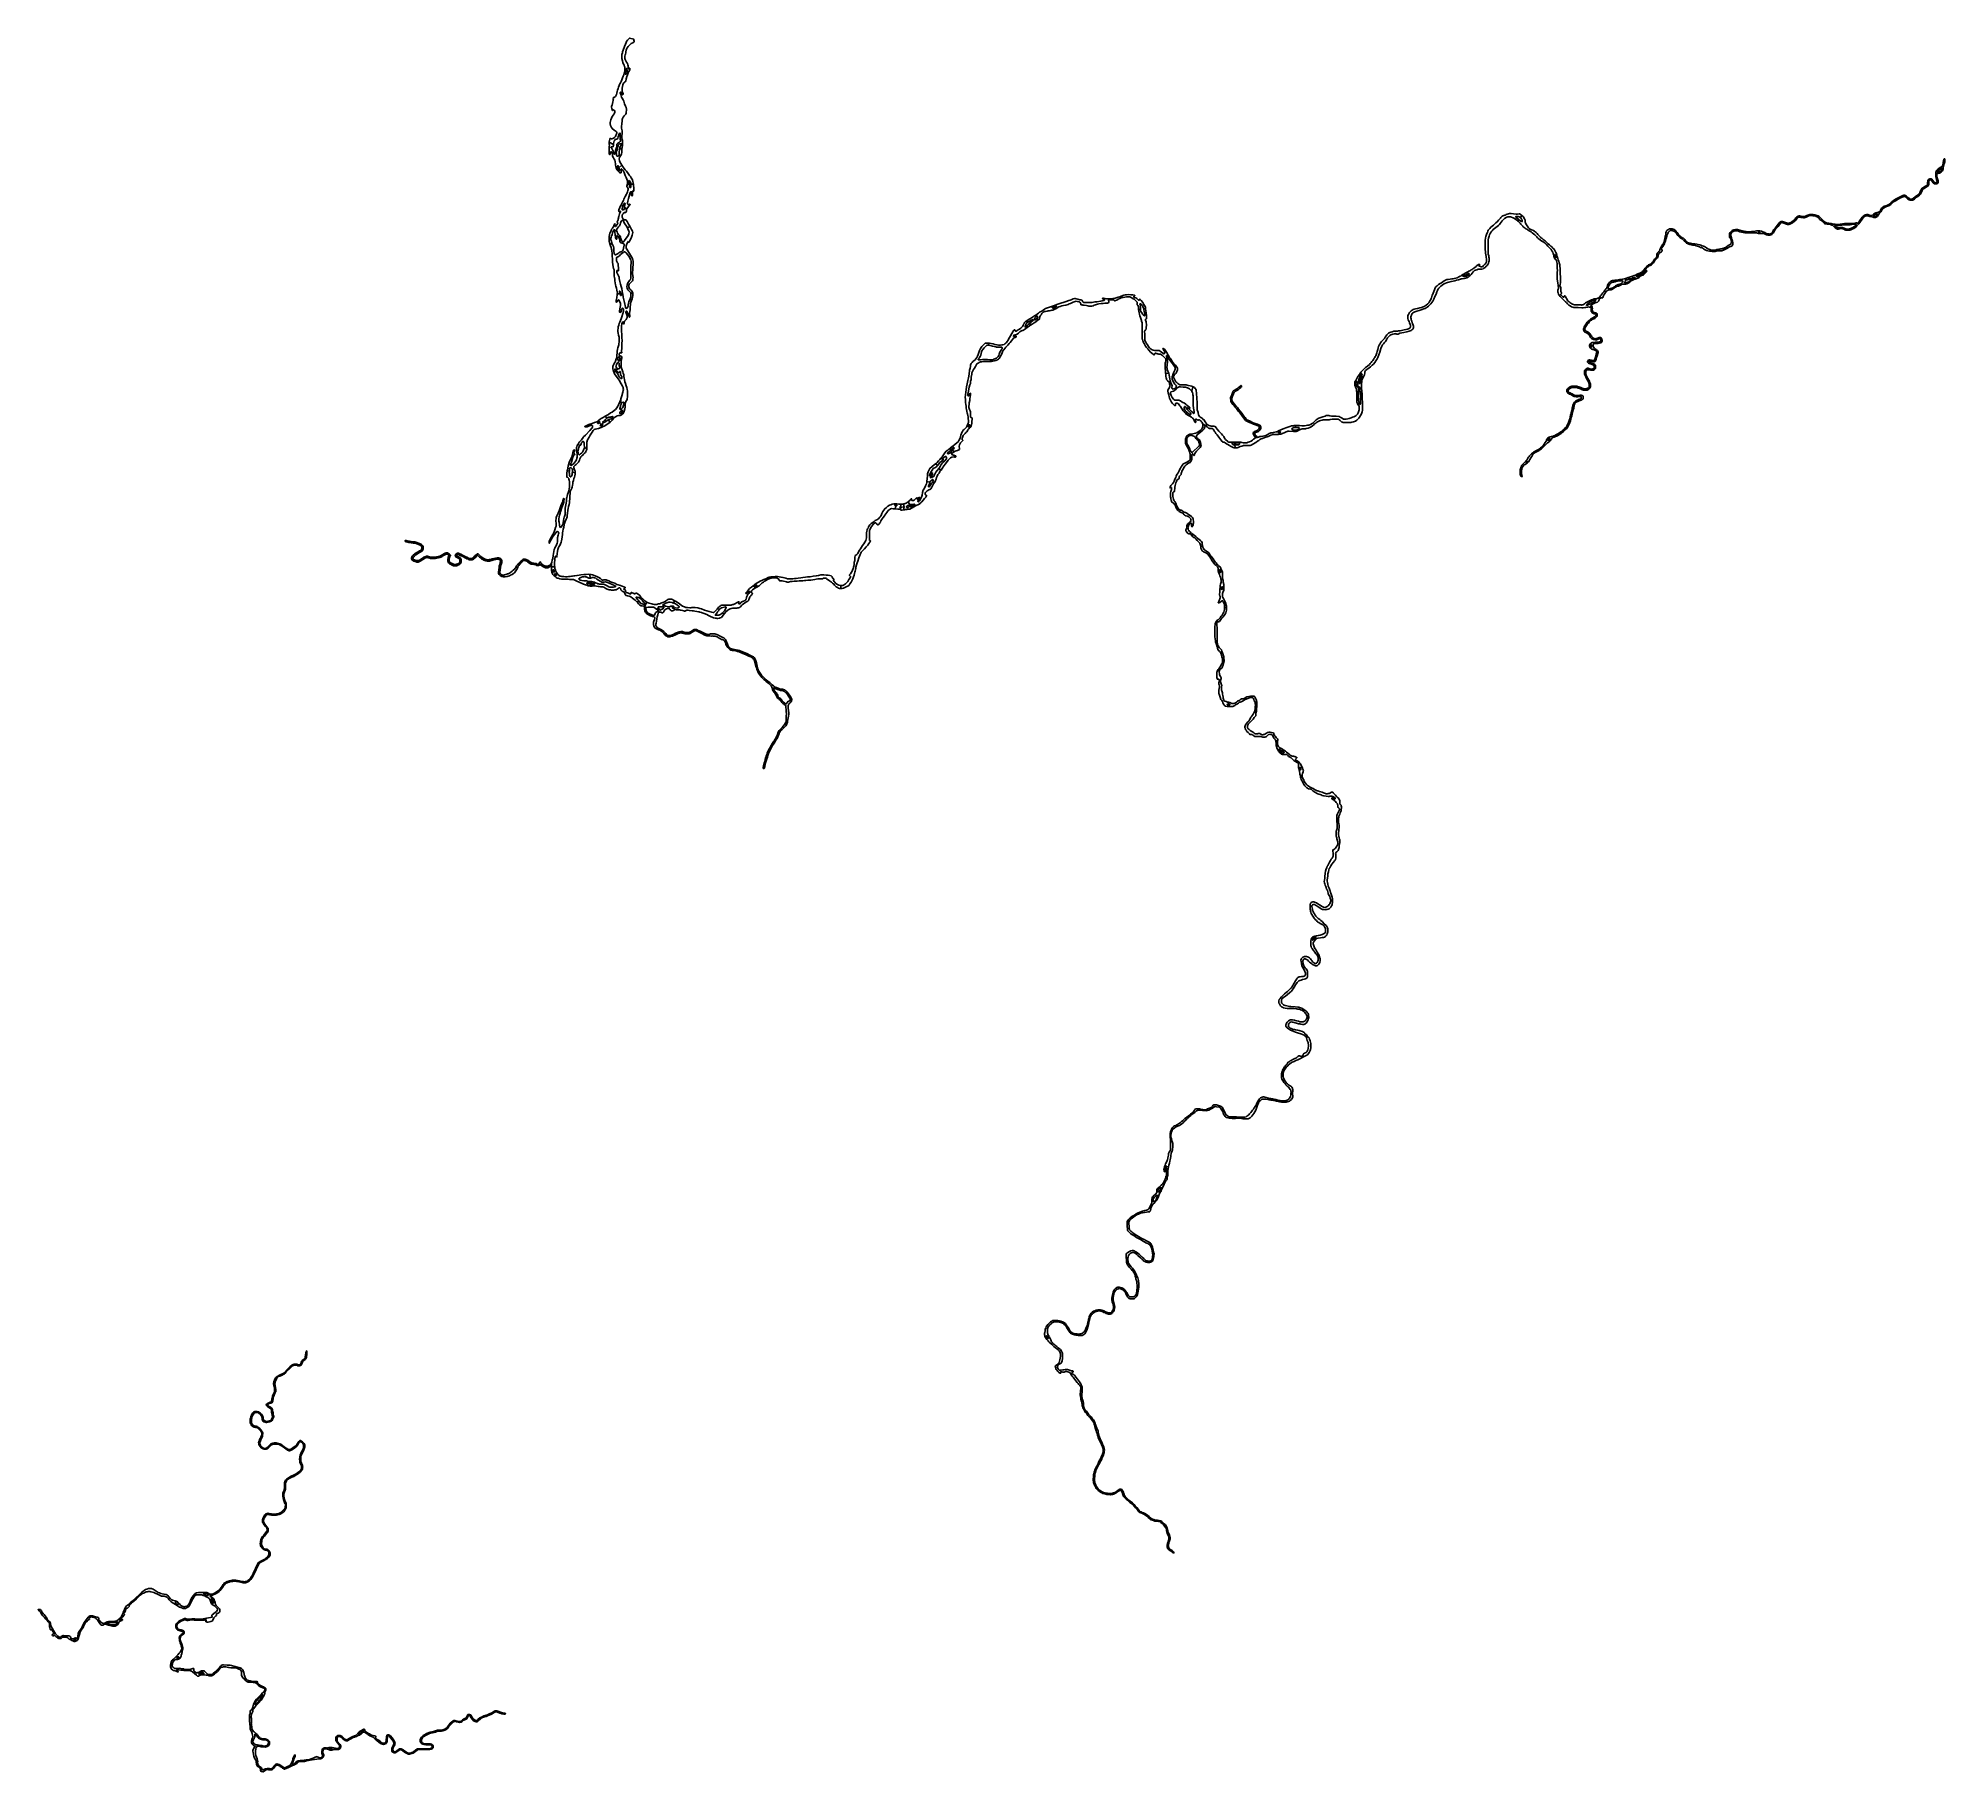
# Model space of a CAD drawing. Extents: x -311047 to 331802, y -231034 to 353444.
import ezdxf

# ---------------------------------------------------------------- set-up
doc = ezdxf.new("R2010")
doc.units = 0
doc.layers.get('0').update_dxf_attribs({"linetype": 'CONTINUOUS'})

msp = doc.modelspace()

# ---------------------------------------------------------------- linework, layer by layer
for points in [[(-113288, 342241.3), (-113284.1, 342253), (-113257.7, 342332.4), (-113257.7, 342831.3), (-113257.7, 343330.2), (-113257.7, 343647.7), (-113303.1, 343919.8), (-113484.4, 344328), (-113665.8, 344690.8), (-113892.6, 345280.5), (-114028.7, 345824.7), (-114255.5, 346550.4), (-114300.8, 347049.2), (-114300.8, 347366.7), (-114300.8, 347593.5), (-114210.1, 347911), (-114074.1, 348455.3), (-113983.3, 348772.7), (-113801.9, 349362.3), (-113303.1, 350677.5), (-113031, 351448.6), (-112849.5, 351947.4), (-112668.1, 352310.3), (-112305.2, 352809.2), (-111715.6, 353444.2), (-110218.9, 353126.7), (-110218.9, 352763.9), (-110128.2, 352401), (-110128.2, 352174.2), (-110173.6, 352038.2), (-110218.9, 351992.8), (-110491.1, 351947.4), (-110763.2, 351766.1), (-111080.7, 351584.7), (-111670.3, 351040.4), (-112123.8, 350586.8), (-112486.7, 350224.1), (-112622.7, 349997.3), (-112713.5, 349770.5), (-112804.2, 349362.3), (-112894.9, 348863.4), (-112940.2, 348455.3), (-113031, 348092.4), (-113167, 347774.9), (-113257.7, 347366.7), (-113257.7, 347094.6), (-113257.7, 346822.5), (-113212.4, 346595.7), (-113076.3, 346278.2), (-112894.9, 345824.7), (-112668.1, 345325.8), (-112396, 344872.3), (-112259.9, 344464.1), (-112123.8, 344055.8), (-112123.8, 343693.1), (-112123.8, 343284.9), (-112078.5, 343194.2), (-112033.1, 343103.4), (-111987.7, 343103.4), (-111897, 343103.4), (-111851.7, 343194.2), (-111715.6, 343330.2), (-111670.3, 343330.2), (-111579.6, 343330.2), (-111534.3, 343284.9), (-111534.3, 343239.5), (-111579.6, 342876.7), (-111715.6, 342559.2), (-111897, 342196.3), (-112007.2, 341948.5), (-112009.9, 341942.5), (-112456.3, 342046.9), (-112455.4, 342055.4), (-112441.3, 342196.3), (-112441.3, 342377.7), (-112486.7, 342513.8), (-112532, 343103.4), (-112577.4, 343148.8), (-112622.7, 343194.2), (-112713.5, 343194.2), (-112758.8, 343148.8), (-112804.2, 343058.1), (-112804.2, 342785.9), (-112849.5, 342423.1), (-112894.9, 342241.7), (-112931.3, 342168.8), (-112936.2, 342159.1), (-113288, 342241.3)], [(-118509.5, 318427.8), (-118500.7, 318468.2), (-118291.9, 319428.5), (-118246.6, 319564.6), (-118065.3, 319564.6), (-117793.1, 319473.9), (-117611.7, 319519.3), (-117339.6, 319564.6), (-117022.1, 319700.7), (-116749.9, 319972.8), (-116432.5, 320290.3), (-116024.3, 321152), (-115888.2, 321424.2), (-115888.2, 321605.6), (-116069.7, 321832.4), (-116205.7, 322013.8), (-116840.6, 322467.4), (-117475.6, 322966.2), (-117747.8, 323329), (-117974.6, 323737.3), (-118110.6, 324009.4), (-118156, 324508.2), (-118156, 324961.8), (-118065.3, 325460.7), (-117974.6, 325914.2), (-117793.1, 326413.1), (-117611.7, 326821.3), (-117430.3, 327093.5), (-117158.1, 327501.6), (-116795.3, 327955.1), (-116704.6, 328181.9), (-116659.2, 328454.1), (-116659.2, 328726.2), (-116749.9, 328998.4), (-116886, 329134.3), (-116931.3, 329225), (-117022.1, 329270.4), (-117067.4, 329225), (-117248.8, 329089), (-117339.6, 329043.7), (-117384.9, 329043.7), (-117430.3, 329089), (-117611.7, 329678.6), (-117702.4, 330222.9), (-117702.4, 330495), (-117521, 330903.1), (-117384.9, 331402.1), (-117248.8, 331946.4), (-117203.5, 332399.8), (-117158.1, 332717.3), (-117112.8, 333080.2), (-117158.1, 333397.7), (-116931.3, 333443), (-116749.9, 333579.1), (-116432.5, 333805.9), (-116251.1, 334032.6), (-116069.7, 334440.8), (-115933.6, 334894.3), (-115797.5, 335438.6), (-115661.5, 335937.5), (-115480, 336481.7), (-115344, 336935.3), (-115162.5, 337524.8), (-115026.5, 337797), (-114935.8, 338023.8), (-114709.1, 338432), (-114482.3, 338840.2), (-114300.8, 339384.4), (-113983.3, 340064.7), (-113756.6, 340608.9), (-113575.1, 341062.5), (-113439.1, 341606.8), (-113348.3, 342060.3), (-113288, 342241.3), (-112936.2, 342159.1), (-113031, 341969.6), (-113121.7, 341742.8), (-113167, 341516.1), (-113167, 341380), (-113076.3, 341334.6), (-113031, 341334.6), (-112804.2, 341425.3), (-112532, 341652.1), (-112486.7, 341742.8), (-112456.3, 342046.9), (-112009.9, 341942.5), (-112078.5, 341788.2), (-112259.9, 341380), (-112486.7, 340790.3), (-112577.4, 340472.9), (-112758.8, 339701.9), (-112940.2, 338930.8), (-112985.6, 338794.8), (-113121.7, 338704.1), (-113393.7, 338568.1), (-113575.1, 338386.6), (-113756.6, 338069.1), (-113892.6, 337706.3), (-114028.7, 337116.7), (-114119.4, 336617.8), (-114119.4, 335937.5), (-114164.8, 335710.7), (-114119.4, 335484), (-114028.7, 335257.2), (-113892.6, 334985.1), (-113847.3, 334758.3), (-113847.3, 334531.5), (-113892.6, 334440.8), (-113938, 334350.1), (-113983.3, 334350.1), (-114074.1, 334395.4), (-114300.8, 334849), (-114482.3, 335121.1), (-114573, 335211.8), (-114709.1, 335211.8), (-114799.8, 335166.5), (-114845.1, 335030.4), (-114799.8, 334849), (-114618.3, 334440.8), (-114527.6, 333987.2), (-114391.6, 333579.1), (-114119.4, 333170.9), (-113756.6, 332626.6), (-113575.1, 332218.5), (-113484.4, 331719.6), (-113303.1, 331311.4), (-113031, 330540.4), (-112849.5, 330041.5), (-112713.5, 329542.5), (-112668.1, 329089), (-112758.8, 328635.5), (-112849.5, 328181.9), (-112940.2, 327864.4), (-113439.1, 327274.9), (-113801.9, 326776), (-114028.7, 326322.4), (-114119.4, 326004.9), (-114164.8, 325551.4), (-114300.8, 324553.6), (-114346.2, 323601.2), (-114346.2, 323056.9), (-114255.5, 322603.3), (-114164.8, 322149.9), (-114119.4, 321696.3), (-114164.8, 321197.4), (-114255.5, 320653.2), (-114255.5, 320199.6), (-114255.5, 319791.4), (-114119.4, 319247.2), (-114028.7, 318929.7), (-113983.3, 318476.2), (-113983.3, 317886.5), (-114074.1, 317297), (-114164.8, 316525.9), (-114206.3, 316048.8), (-114207.3, 316037.6), (-114890.5, 316417.2), (-114890.5, 316434.3), (-114890.5, 316571.3), (-114799.8, 316888.8), (-114709.1, 317070.2), (-114573, 317206.3), (-114391.6, 317569.1), (-114346.2, 317705.1), (-114346.2, 317795.8), (-114436.9, 317841.2), (-114573, 317841.2), (-114709.1, 317841.2), (-115117.2, 317659.7), (-115389.3, 317433), (-115434.7, 317342.3), (-115525.4, 317115.5), (-115596.3, 316831.9), (-115601.3, 316812.1), (-115945.7, 317003.5), (-115941.6, 317026.4), (-115933.6, 317070.2), (-115888.2, 317614.5), (-115888.2, 317750.4), (-115797.5, 317841.2), (-115661.5, 317931.9), (-115344, 318113.3), (-115117.2, 318249.4), (-114935.8, 318430.8), (-114799.8, 318566.9), (-114754.4, 318793.7), (-114754.4, 319065.8), (-114799.8, 319428.5), (-114845.1, 319882.1), (-114845.1, 320517.1), (-114845.1, 320698.5), (-114845.1, 321061.3), (-114845.1, 321424.2), (-114890.5, 321514.9), (-114935.8, 321514.9), (-114981.1, 321514.9), (-115026.5, 321424.2), (-115162.5, 321197.4), (-115298.6, 320925.2), (-115389.3, 320562.5), (-115480, 320154.3), (-115616.1, 319700.7), (-115752.2, 319473.9), (-115842.9, 319383.2), (-116024.3, 319383.2), (-116251.1, 319383.2), (-116341.8, 319337.8), (-116613.8, 319065.8), (-116795.3, 318793.7), (-116976.7, 318385.4), (-117067.4, 317886.5), (-117084.1, 317670.1), (-117086.6, 317637.3), (-118509.5, 318427.8)], [(-115966.2, 309117.3), (-115978.9, 309133.2), (-116160.4, 309632.1), (-116296.4, 310176.3), (-116387.2, 310584.6), (-116432.5, 311174.1), (-116477.9, 311627.7), (-116477.9, 311854.4), (-116659.2, 312308), (-116795.3, 312670.9), (-117067.4, 313124.3), (-117248.8, 313441.8), (-117384.9, 313759.3), (-117384.9, 314122.2), (-117430.3, 314394.2), (-117521, 314802.4), (-117611.7, 314938.5), (-117702.4, 315119.9), (-117793.1, 315165.3), (-117838.5, 315165.3), (-117883.8, 315165.3), (-117974.6, 315119.9), (-118019.9, 314938.5), (-118065.3, 314666.4), (-118156, 314394.2), (-118246.6, 314258.3), (-118291.9, 314212.9), (-118382.7, 314212.9), (-118428, 314258.3), (-118473.4, 314303.6), (-118518.7, 314394.2), (-118518.7, 314666.4), (-118518.7, 315981.7), (-118473.4, 316843.4), (-118428, 317433), (-118473.4, 317750.4), (-118518.7, 318067.9), (-118518.7, 318385.4), (-118509.5, 318427.8), (-117086.6, 317637.3), (-117112.8, 317297), (-117158.1, 316979.5), (-117203.5, 316843.4), (-117294.2, 316843.4), (-117384.9, 316798), (-117657.1, 316843.4), (-117838.5, 316843.4), (-117883.8, 316798), (-117929.2, 316707.3), (-117929.2, 316616.6), (-117838.5, 316480.5), (-117611.7, 316208.4), (-117248.8, 315618.9), (-117067.4, 315256), (-117022.1, 314983.9), (-116976.7, 314711.7), (-116886, 314439.6), (-116840.6, 314349), (-116704.6, 314349), (-116613.8, 314394.2), (-116568.6, 314484.9), (-116477.9, 314757.1), (-116387.2, 315392.1), (-116341.8, 315664.2), (-116251.1, 315891), (-116115, 316208.4), (-116024.3, 316571.3), (-115945.7, 317003.5), (-115601.3, 316812.1), (-115616.1, 316752.7), (-115661.5, 316299.1), (-115752.2, 315936.4), (-115888.2, 315618.9), (-116024.3, 315392.1), (-116069.7, 315165.3), (-116115, 314938.5), (-116069.7, 314394.2), (-116069.7, 313986.1), (-115978.9, 313804.7), (-115888.2, 313668.6), (-115752.2, 313623.3), (-115570.7, 313668.6), (-115389.3, 313759.3), (-115253.2, 313895.4), (-115207.9, 314031.5), (-115162.5, 314258.3), (-115162.5, 314575.7), (-115162.5, 315256), (-115071.8, 315664.2), (-114981.1, 315981.7), (-114890.5, 316208.4), (-114890.5, 316417.2), (-114207.3, 316037.6), (-114255.5, 315482.8), (-114300.8, 314938.5), (-114391.6, 314484.9), (-114482.3, 314122.2), (-114709.1, 313714), (-114890.5, 313396.5), (-115071.8, 313169.7), (-115117.2, 312716.2), (-115071.8, 312126.6), (-114935.8, 311718.4), (-114573, 311128.7), (-114302.1, 310587.2), (-115273.8, 309728.9), (-115344, 309904.2), (-115389.3, 310267.1), (-115434.7, 310403.1), (-115525.4, 310448.5), (-115570.7, 310448.5), (-115616.1, 310448.5), (-115661.5, 310312.4), (-115706.8, 310085.6), (-115661.5, 309768.1), (-115553.9, 309481.4), (-115966.2, 309117.3)], [(-112430, 304138.4), (-112396, 304325.7), (-112305.2, 304597.8), (-112305.2, 304960.6), (-112350.6, 305368.8), (-112532, 305867.7), (-112758.8, 306411.9), (-113076.3, 307092.3), (-113393.7, 307772.6), (-113484.4, 308135.4), (-113711.2, 308543.6), (-114074.1, 309087.9), (-114255.5, 309314.7), (-114346.2, 309405.4), (-114391.6, 309360), (-114436.9, 309314.7), (-114527.6, 308180.7), (-114527.6, 308090), (-114573, 308044.7), (-114663.7, 308044.7), (-114845.1, 308090), (-115071.8, 308180.7), (-115434.7, 308543.6), (-115797.5, 308906.4), (-115934.8, 309078), (-115966.2, 309117.3), (-115553.9, 309481.4), (-115537.6, 309437.9), (-115525.4, 309405.4), (-115389.3, 309087.9), (-115207.9, 308861.1), (-115117.2, 308815.7), (-115071.8, 308815.7), (-114981.1, 308815.7), (-114935.8, 308906.4), (-114935.8, 309133.2), (-114981.1, 309269.3), (-115071.8, 309405.4), (-115207.9, 309541.3), (-115253.2, 309677.4), (-115258.5, 309690.7), (-115273.8, 309728.9), (-114302.1, 310587.2), (-114300.8, 310584.6), (-114289, 310569.2), (-113847.3, 309994.9), (-113121.7, 308997.2), (-112713.5, 308543.6), (-112169.2, 307818), (-111625, 307183), (-111352.8, 306774.8), (-111080.7, 306321.2), (-110672.5, 305686.3), (-110491.1, 305096.7), (-110400.3, 304643.1), (-110354, 304203.3), (-111174.4, 304177.7), (-111171.4, 304235), (-111171.4, 304552.5), (-111216.8, 304688.5), (-111670.3, 305368.8), (-111761, 305414.2), (-111806.3, 305414.2), (-111851.7, 305414.2), (-111942.4, 305232.7), (-111987.7, 305006), (-111897, 304733.8), (-111761, 304416.4), (-111718.3, 304160.7), (-112430, 304138.4)], [(308359.4, 294476.7), (308419.2, 294509.9), (308535.6, 294574.6), (308943.8, 294710.6), (309442.6, 294801.4), (309669.4, 294846.6), (309805.5, 294982.7), (310077.6, 295345.5), (310485.8, 296071.2), (310621.9, 296252.7), (310894.1, 296479.4), (311302.2, 296751.5), (311574.3, 296842.2), (312254.7, 297069), (312708.1, 297250.4), (312934.9, 297386.5), (313252.4, 297567.9), (313433.8, 297749.4), (313887.4, 298248.2), (314386.2, 298565.7), (315202.7, 299110), (316019, 299608.9), (316699.3, 299971.6), (317651.7, 300379.9), (318014.6, 300470.6), (318241.4, 300470.6), (318513.5, 300425.2), (318740.3, 300289.1), (318921.7, 300153.1), (319284.5, 299744.9), (319602, 299472.8), (319874.1, 299336.7), (320100.9, 299200.7), (320327.7, 299200.7), (320554.5, 299155.3), (320781.3, 299200.7), (320917.2, 299246), (321144, 299382.1), (321779, 299926.3), (322051.1, 300198.4), (322459.3, 300425.2), (323003.5, 300788.1), (323230.3, 301060.2), (323411.8, 301332.3), (323638.5, 301967.2), (323774.6, 302330.1), (323956, 302556.9), (324182.7, 302829), (324590.9, 303146.4), (324863.1, 303327.8), (325225.9, 303509.3), (325679.5, 303736.1), (325906.2, 303917.5), (325996.9, 304053.6), (325996.9, 304280.3), (325996.9, 304779.2), (326042.3, 305232.7), (326087.6, 305459.5), (326178.3, 305641), (326405.1, 305913.1), (326722.6, 306049.2), (326949.4, 306049.2), (327221.5, 306003.8), (327402.9, 305867.7), (327675, 305550.2), (328128.6, 305006), (328400.7, 304779.2), (328718.2, 304688.5), (328899.6, 304688.5), (329081, 304779.2), (329171.7, 304869.9), (329171.7, 305051.3), (329126.3, 305278.1), (328990.2, 305822.4), (328763.6, 306638.7), (328718.2, 307273.7), (328763.6, 308135.4), (328854.3, 308498.2), (328899.6, 308679.7), (328990.2, 308815.7), (329443.8, 309269.3), (329505.1, 309311.1), (329734.9, 308963.9), (329716, 308951.8), (329443.8, 308725), (329262.4, 308543.6), (329171.7, 308316.8), (329171.7, 308226.1), (329217, 308180.7), (329398.5, 308135.4), (329625.2, 308226.1), (330074.5, 308450.8), (330308.8, 308096.8), (330169.5, 307999.3), (329988.1, 307908.6), (329443.8, 307772.6), (329217, 307681.9), (329126.3, 307591.2), (329126.3, 307409.8), (329081, 307001.6), (329126.3, 306638.7), (329443.8, 305686.3), (329534.5, 305368.8), (329579.9, 305006), (329579.9, 304869.9), (329443.8, 304597.8), (329217, 304371.1), (328945, 304280.3), (328582.1, 304280.3), (328310, 304371.1), (327901.8, 304643.1), (327176.2, 305641), (326994.7, 305731.7), (326813.3, 305686.3), (326541.2, 305504.9), (326405.1, 305278.1), (326359.8, 305096.7), (326405.1, 304733.8), (326450.5, 304325.7), (326405.1, 304053.6), (326314.4, 303872.1), (326223.7, 303690.7), (326087.6, 303554.6), (325815.5, 303373.2), (325271.3, 303055.7), (324772.4, 302783.7), (324409.5, 302511.5), (324273.4, 302330.1), (324137.4, 302103.3), (323910.7, 301468.3), (323729.3, 301150.9), (323547.8, 300878.8), (323275.7, 300515.9), (322686, 300107.7), (322277.9, 299835.6), (321960.4, 299608.9), (321552.2, 299200.7), (321189.4, 298928.5), (320871.9, 298837.8), (320418.4, 298792.5), (320055.5, 298837.8), (319738, 298973.9), (319239.1, 299291.4), (318785.7, 299744.9), (318558.9, 299926.3), (318332.1, 300017), (318150.7, 300062.4), (317969.2, 300017), (317697.1, 299971.6), (316880.8, 299563.5), (316064.3, 299200.7), (315111.9, 298611), (314522.3, 298202.8), (314114.2, 297885.4), (313615.3, 297386.5), (313297.8, 297159.7), (312934.9, 296932.9), (312118.6, 296660.8), (311619.7, 296479.4), (311302.2, 296252.7), (310939.4, 295980.5), (310712.6, 295708.4), (310440.5, 295209.5), (310213.7, 294892), (309805.5, 294438.5), (309352, 293803.5), (309034.5, 293349.9), (308807.7, 293168.6), (308709.8, 293126.6), (308680.1, 293113.9), (308593.1, 293483.7), (308629.1, 293510.8), (308717, 293576.7), (308943.8, 293803.5), (309079.9, 294030.3), (309079.9, 294166.4), (309079.9, 294211.7), (308898.4, 294257.1), (308497.6, 294136.8), (308444.9, 294121), (308443.4, 294120), (308359.4, 294476.7)], [(329505.1, 309311.1), (329546, 309339), (330441.7, 309949.6), (330849.8, 310176.3), (330940.5, 310357.8), (331076.6, 310675.3), (331258, 311355.5), (331394.1, 312171.9), (331484.8, 312625.5), (331530.1, 312716.2), (331620.9, 312806.8), (331711.6, 312806.8), (331802.3, 312670.9), (331802.3, 312308), (331756.9, 311763.7), (331666.2, 311400.9), (331575.5, 311083.5), (331439.4, 310629.9), (331303.4, 310221.7), (331258, 309994.9), (331212.6, 309677.4), (331212.6, 309314.7), (331167.3, 309087.9), (330985.9, 308725), (330623, 308316.8), (330318.9, 308103.9), (330308.8, 308096.8), (330074.5, 308450.8), (330078.8, 308452.9), (330094.7, 308462), (330396.3, 308634.3), (330623, 308906.4), (330804.4, 309269.3), (330849.8, 309450.7), (330804.4, 309541.3), (330668.4, 309541.3), (330351, 309360), (329767.5, 308984.9), (329734.9, 308963.9), (329505.1, 309311.1)], [(-114397, 297382.9), (-114373.8, 297426), (-114346.2, 297477.2), (-113983.3, 298112.1), (-113711.2, 298747.1), (-113529.8, 299200.7), (-113393.7, 299608.9), (-113167, 300017), (-112668.1, 300788.1), (-112486.7, 301241.6), (-112305.2, 301604.4), (-112214.5, 302103.3), (-112169.2, 302420.8), (-112123.8, 302693), (-112259.9, 302965.1), (-112486.7, 303237.1), (-112577.4, 303418.6), (-112577.4, 303509.3), (-112486.7, 303826.8), (-112430.5, 304136), (-112430, 304138.4), (-111718.3, 304160.7), (-111718, 304158.8), (-111715.6, 304144.3), (-111625, 303418.6), (-111579.6, 303146.4), (-111443.6, 303055.7), (-111352.8, 303055.7), (-111262.1, 303146.4), (-111216.8, 303373.2), (-111174.5, 304176.2), (-111174.4, 304177.7), (-110354, 304203.3), (-110353.9, 304202.5), (-110309.6, 303781.4), (-110218.9, 302965.1), (-110218.9, 302148.7), (-110218.9, 301967.2), (-110264.3, 301876.5), (-110309.6, 301831.2), (-110355, 301831.2), (-110445.7, 301967.2), (-110536.4, 301967.2), (-110581.8, 301921.9), (-110627.1, 301831.2), (-110627.1, 300969.5), (-110672.5, 300515.9), (-110717.8, 300334.5), (-110763.2, 300289.1), (-110853.9, 300289.1), (-110944.6, 300379.9), (-110990, 300470.6), (-110990, 300742.7), (-110990, 301287), (-110990, 301513.7), (-111035.3, 301604.4), (-111126.1, 301649.7), (-111216.8, 301649.7), (-111307.5, 301604.4), (-111398.2, 301468.3), (-111488.9, 301241.6), (-111579.6, 300924.1), (-111761, 300198.4), (-112033.1, 299336.7), (-112214.5, 298475), (-112305.2, 297976.1), (-112350.6, 297658.6), (-112214.5, 297477.2), (-112078.5, 297341.1), (-111942.4, 297295.8), (-111897, 297295.8), (-111715.6, 297386.5), (-111625, 297431.9), (-111534.3, 297431.9), (-111488.9, 297386.5), (-111488.9, 297295.8), (-111488.9, 297205.1), (-111534.3, 297114.4), (-111897, 296796.9), (-112396, 296207.3), (-112577.4, 295935.2), (-112661.2, 295725.7), (-112668.1, 295708.4), (-112668.1, 295702.8), (-113393.7, 296407.9), (-113393.7, 296452.9), (-113393.7, 296479.4), (-113393.7, 296660.8), (-113348.3, 296887.6), (-113257.7, 297159.7), (-113212.4, 297341.1), (-113167, 297567.9), (-113167, 297658.6), (-113212.4, 297749.4), (-113257.7, 297794.7), (-113348.3, 297794.7), (-113393.7, 297794.7), (-113484.4, 297704), (-113529.8, 297613.3), (-113620.5, 297477.2), (-113711.2, 297250.4), (-113847.3, 296978.3), (-113866.1, 296921.9), (-113879.9, 296880.4), (-114397, 297382.9)], [(-118231.3, 283795), (-118291.9, 283961.7), (-118382.7, 284460.6), (-118473.4, 284959.5), (-118564.1, 285413), (-118564.1, 285775.8), (-118473.4, 286546.9), (-118382.7, 287091.1), (-118246.6, 287680.7), (-118065.3, 288134.3), (-117883.8, 288497), (-117702.4, 288996), (-117384.9, 289358.8), (-117203.5, 289676.3), (-117067.4, 289993.7), (-116976.7, 290220.5), (-116886, 290492.6), (-116749.9, 290719.4), (-116659.2, 290855.5), (-116613.8, 290900.9), (-116568.6, 290855.5), (-116568.6, 290810.1), (-116613.8, 290401.9), (-116613.8, 290129.8), (-116568.6, 289993.7), (-116477.9, 289993.7), (-116432.5, 289993.7), (-115842.9, 290628.7), (-115706.8, 290810.1), (-115616.1, 290946.2), (-115616.1, 291036.9), (-115661.5, 291127.6), (-115706.8, 291309.1), (-115797.5, 291399.8), (-115797.5, 291535.9), (-115797.5, 291626.5), (-115752.2, 291762.5), (-115616.1, 291989.3), (-115480, 292170.8), (-115434.7, 292397.5), (-115389.3, 292760.4), (-115344, 293032.5), (-115298.6, 293304.6), (-115162.5, 293712.8), (-115026.5, 294166.4), (-114845.1, 294619.9), (-114754.4, 294937.3), (-114754.4, 295028), (-114754.4, 295073.4), (-114799.8, 295073.4), (-114845.1, 295073.4), (-114935.8, 295028), (-115071.8, 294937.3), (-115162.5, 294937.3), (-115207.9, 294937.3), (-115298.6, 295028), (-115344, 295118.8), (-115344, 295164.1), (-115298.6, 295300.2), (-115253.2, 295572.3), (-114981.1, 296298), (-114663.7, 296887.6), (-114397, 297382.9), (-113879.9, 296880.4), (-113983.3, 296570.1), (-114028.7, 296207.3), (-114119.4, 295844.5), (-114119.4, 295663), (-114119.4, 295527), (-114074.1, 295481.6), (-113983.3, 295481.6), (-113484.4, 295708.4), (-113348.3, 295799.1), (-113303.1, 295889.8), (-113303.1, 295935.2), (-113348.3, 296071.2), (-113393.7, 296252.7), (-113393.7, 296407.9), (-112668.1, 295702.8), (-112668.1, 295436.3), (-112668.1, 295164.1), (-112668.1, 295028), (-112758.8, 294892), (-112940.2, 294710.6), (-113031, 294665.3), (-113212.4, 294665.3), (-113439.1, 294619.9), (-113529.8, 294574.6), (-113756.6, 294211.7), (-113983.3, 294030.3), (-114119.4, 293848.9), (-114119.4, 293622.1), (-114119.4, 293123.3), (-114074.1, 292896.5), (-113938, 292669.7), (-113756.6, 292442.9), (-113620.5, 292306.8), (-113484.4, 292216.1), (-113257.7, 292216.1), (-112985.6, 292216.1), (-112849.5, 292170.8), (-112758.8, 292125.4), (-112486.7, 291626.5), (-111987.7, 290674.1), (-111581.6, 290064.8), (-112322.6, 289366.2), (-112486.7, 289721.7), (-112894.9, 290401.9), (-113303.1, 290991.6), (-113575.1, 291490.5), (-113801.9, 291853.3), (-113892.6, 291944), (-113983.3, 292034.7), (-114074.1, 292034.7), (-114164.8, 292034.7), (-114255.5, 291989.3), (-114346.2, 291898.6), (-114436.9, 291717.2), (-114709.1, 291036.9), (-114845.1, 290628.7), (-115026.5, 290220.5), (-115344, 289857.8), (-115661.5, 289404.2), (-115978.9, 289041.3), (-116024.3, 288950.6), (-116069.7, 288769.2), (-116069.7, 288497), (-115842.9, 288088.9), (-115752.2, 287726.1), (-115434.7, 287317.9), (-115026.5, 286955), (-114969.9, 286870.1), (-115412.7, 286452.6), (-115480, 286546.9), (-115661.5, 286818.9), (-115752.2, 286909.7), (-115842.9, 286909.7), (-115933.6, 286864.3), (-115933.6, 286773.6), (-115933.6, 286546.9), (-115933.6, 286229.4), (-115899.8, 285993.3), (-116169.2, 285739.3), (-116296.4, 285866.5), (-116341.8, 286048), (-116432.5, 286274.8), (-116523.2, 287091.1), (-116568.6, 287998.2), (-116568.6, 288406.3), (-116568.6, 288633.1), (-116659.2, 288769.2), (-116704.6, 288814.5), (-116840.6, 288814.5), (-116931.3, 288814.5), (-117022.1, 288723.8), (-117112.8, 288633.1), (-117203.5, 288406.3), (-117384.9, 287771.4), (-117566.3, 287181.8), (-117747.8, 286773.6), (-117883.8, 286320.1), (-117929.2, 285957.3), (-117929.2, 285458.3), (-117793.1, 284959.5), (-117611.7, 284415.2), (-117600.4, 284389.9), (-118231.3, 283795)], [(-115784.6, 267238.9), (-115752.2, 267498.1), (-115797.5, 267906.3), (-115888.2, 268496), (-116069.7, 269176.2), (-116251.1, 269811.2), (-116387.2, 270310.1), (-116523.2, 270945), (-116613.8, 271625.4), (-116659.2, 272214.9), (-116749.9, 272713.8), (-116795.3, 273212.8), (-116840.6, 273802.3), (-116840.6, 274528), (-116795.3, 275072.3), (-116840.6, 275299), (-117022.1, 275797.9), (-117158.1, 276387.6), (-117294.2, 277158.5), (-117430.3, 277974.9), (-117430.3, 278972.7), (-117521, 280061.3), (-117475.6, 280832.2), (-117521, 281104.4), (-117657.1, 281467.2), (-117657.1, 281966.1), (-117702.4, 282328.9), (-117883.8, 282873.2), (-118110.6, 283462.7), (-118226.6, 283782.1), (-118231.3, 283795), (-117600.4, 284389.9), (-117593, 284373.1), (-117248.8, 283598.8), (-117022.1, 283145.3), (-116931.3, 282601), (-116931.3, 282147.5), (-116976.7, 281467.2), (-116886, 280922.9), (-116840.6, 280696.2), (-116659.2, 280469.4), (-116432.5, 280378.7), (-116296.4, 280424), (-116115, 280469.4), (-115888.2, 280560.1), (-115525.4, 280877.6), (-115298.6, 281059), (-114981.1, 281240.4), (-114573, 281376.5), (-114300.8, 281467.2), (-114119.4, 281603.3), (-113938, 281830), (-113801.9, 282056.8), (-113665.8, 282646.4), (-113439.1, 283598.8), (-113439.1, 283916.3), (-113529.8, 284052.4), (-113756.6, 284233.8), (-114164.8, 284369.9), (-114482.3, 284415.2), (-114663.7, 284505.9), (-114845.1, 284642), (-114935.8, 284959.5), (-114981.1, 285276.9), (-115071.8, 285639.8), (-115117.2, 286002.6), (-115253.2, 286229.4), (-115393.1, 286425.3), (-115412.7, 286452.6), (-114969.9, 286870.1), (-114949.3, 286839.2), (-114845.1, 286682.9), (-114754.4, 286365.5), (-114573, 285911.9), (-114482.3, 285549), (-114391.6, 285231.5), (-114255.5, 285004.9), (-114028.7, 284868.8), (-113938, 284823.4), (-113801.9, 284823.4), (-113620.5, 284868.8), (-113484.4, 285004.9), (-113303.1, 285186.2), (-113076.3, 285594.4), (-112350.6, 286592.3), (-111987.7, 287136.4), (-111851.7, 287453.9), (-111806.3, 288134.3), (-111897, 288361), (-112214.5, 289132), (-112297.9, 289312.6), (-112322.6, 289366.2), (-111581.6, 290064.8), (-111547.1, 290013), (-111443.6, 289857.8), (-110990, 288950.6), (-110672.5, 288361), (-110581.8, 287952.9), (-110627.1, 287499.3), (-110717.8, 287000.4), (-110944.6, 286320.1), (-111126.1, 285957.3), (-111534.3, 285186.2), (-111715.6, 284823.4), (-111806.3, 284687.4), (-111806.3, 284642), (-111897, 284642), (-111897, 284687.4), (-111987.7, 284732.7), (-112078.5, 284823.4), (-112123.8, 284868.8), (-112214.5, 284868.8), (-112259.9, 284823.4), (-112350.6, 284596.7), (-112713.5, 283780.2), (-112849.5, 283372.1), (-112849.5, 283054.6), (-112758.8, 282691.8), (-112577.4, 282328.9), (-112214.5, 281784.6), (-111670.3, 280877.6), (-111035.3, 279743.8), (-110672.5, 279154.1), (-110491.1, 278655.2), (-110445.7, 278292.4), (-110400.3, 277566.7), (-110536.4, 275616.5), (-110627.1, 274074.5), (-110581.8, 273303.5), (-110445.7, 272759.2), (-110491.1, 272260.3), (-110536.4, 271897.5), (-110627.1, 271625.4), (-110990, 271307.9), (-111534.3, 270718.2), (-111806.3, 270446.1), (-111897, 270219.4), (-111942.4, 269947.3), (-111897, 269629.8), (-111806.3, 269266.9), (-111670.3, 268949.4), (-111443.6, 268722.6), (-111126.1, 268450.6), (-110853.9, 268178.5), (-110627.1, 267861), (-110536.4, 267543.5), (-110542.7, 267461), (-111230.2, 267431.9), (-111262.1, 267543.5), (-111488.9, 267861), (-111851.7, 268223.8), (-112214.5, 268586.7), (-112396, 268858.7), (-112486.7, 269130.9), (-112532, 269629.8), (-112441.3, 270264.8), (-112350.6, 270718.2), (-112169.2, 271035.7), (-111987.7, 271262.5), (-111534.3, 271852.2), (-111352.8, 272124.2), (-111262.1, 272487.1), (-111216.8, 272895.3), (-111262.1, 273847.7), (-111262.1, 274754.8), (-111262.1, 276070.1), (-111171.4, 276705.1), (-111126.1, 277748.2), (-111126.1, 278201.7), (-111216.8, 278655.2), (-111398.2, 279063.4), (-111579.6, 279426.3), (-111942.4, 279970.6), (-112758.8, 281059), (-112985.6, 281240.4), (-113167, 281331.2), (-113348.3, 281376.5), (-113575.1, 281376.5), (-113847.3, 281195.1), (-114255.5, 280832.2), (-114663.7, 280469.4), (-115071.8, 280015.9), (-115344, 279834.5), (-115842.9, 279653.1), (-115978.9, 279562.3), (-116024.3, 279335.6), (-116024.3, 278337.8), (-115933.6, 278111), (-115661.5, 277748.2), (-115480, 277430.7), (-115434.7, 277203.9), (-115389.3, 275525.8), (-115344, 275299), (-115389.3, 275163), (-115389.3, 275026.9), (-115480, 274981.6), (-115616.1, 274981.6), (-115706.8, 275072.3), (-115797.5, 275117.7), (-115888.2, 275072.3), (-115933.6, 274981.6), (-115933.6, 274573.4), (-115933.6, 274392), (-115888.2, 274301.2), (-115797.5, 274165.2), (-115570.7, 273711.6), (-115389.3, 273348.8), (-115207.9, 272895.3), (-115117.2, 272441.7), (-114890.5, 271398.6), (-114663.7, 270491.5), (-114482.3, 269765.8), (-114300.8, 268994.8), (-114119.4, 268133.1), (-113977.2, 267315.5), (-114493.4, 267293.6), (-114527.6, 267362), (-114663.7, 267588.8), (-114981.1, 268087.7), (-115071.8, 268178.5), (-115117.2, 268133.1), (-115071.8, 268042.4), (-115026.5, 267906.3), (-114890.5, 267543.5), (-114815.2, 267280), (-115784.6, 267238.9)], [(169281.8, 273710.8), (169302.3, 273722), (169615.9, 273893), (170114.8, 274210.5), (170477.7, 274437.3), (170931.2, 274664.1), (171339.4, 274890.9), (171883.7, 275163), (172110.5, 275299), (172382.5, 275435.1), (172700, 275661.8), (173017.5, 275843.3), (173380.3, 276160.8), (173743.2, 276432.9), (174060.6, 276750.4), (174468.8, 277067.8), (174604.9, 277158.5), (174695.6, 277203.9), (174786.3, 277203.9), (174922.4, 277113.2), (174967.7, 277067.8), (174967.7, 277022.4), (174967.7, 276931.7), (174922.4, 276886.4), (174831.7, 276750.4), (174740.9, 276659.7), (174695.6, 276614.3), (174695.6, 276569), (174740.9, 276569), (174740.9, 276523.6), (175013.1, 276523.6), (175149.2, 276478.3), (175285.2, 276432.9), (175375.9, 276342.2), (175512, 276296.8), (175602.6, 276296.8), (175738.7, 276342.2), (175874.8, 276387.6), (176146.9, 276659.7), (176600.5, 277113.2), (176872.6, 277385.3), (177008.7, 277566.7), (177144.8, 277793.5), (177235.4, 278020.3), (177235.4, 278201.7), (177280.7, 278428.5), (177235.4, 278700.6), (177235.4, 278972.7), (177099.4, 279562.3), (177099.4, 279789.1), (177008.7, 280378.7), (176918, 280968.3), (176872.6, 281512.6), (176827.3, 282056.8), (176827.3, 282873.2), (176781.9, 283870.9), (176781.9, 284596.7), (176781.9, 285004.9), (176827.3, 285413), (176872.6, 285866.5), (176918, 286138.7), (177008.7, 286546.9), (177099.4, 286864.3), (177235.4, 287227.2), (177416.8, 287635.4), (177552.9, 287952.9), (177688.9, 288315.6), (177870.4, 288678.5), (178097.2, 288950.6), (178233.2, 289132), (178369.3, 289313.5), (178777.5, 289721.7), (179185.6, 290039.1), (179593.8, 290401.9), (180092.8, 290855.5), (180455.5, 291127.6), (180863.7, 291490.5), (181135.9, 291762.5), (181362.7, 292034.7), (181589.4, 292261.5), (181725.5, 292488.3), (181952.3, 292805.8), (182088.3, 292987.2), (182315.1, 293213.9), (182541.8, 293395.3), (182768.6, 293486), (183131.5, 293622.1), (183449, 293712.8), (183675.8, 293803.5), (183947.8, 293939.6), (184219.9, 294075.6), (184673.5, 294257.1), (185036.4, 294302.4), (185353.8, 294302.4), (185625.9, 294302.4), (186397, 294166.4), (187213.3, 294075.6), (187666.9, 294121), (188256.5, 294166.4), (188483.3, 294211.7), (188664.6, 294121), (189124.4, 293703), (188688.1, 293013.7), (188664.6, 293032.5), (188483.3, 293123.3), (188256.5, 293213.9), (187939, 293304.6), (187621.5, 293349.9), (187349.4, 293349.9), (187258.7, 293349.9), (187213.3, 293349.9), (187167.9, 293259.2), (187167.9, 293168.6), (187304, 293032.5), (187712.2, 292669.7), (188203.6, 292248.5), (187867, 291716.7), (187485.4, 292034.7), (187167.9, 292261.5), (186669.1, 292669.7), (186215.5, 292896.5), (185671.3, 293123.3), (185353.8, 293213.9), (184900.3, 293213.9), (184446.7, 293168.6), (184083.9, 293077.9), (183857.1, 292941.8), (183358.3, 292624.3), (182995.4, 292261.5), (182587.2, 291853.3), (182224.3, 291399.8), (181906.9, 290946.2), (181634.8, 290628.7), (181271.9, 290311.2), (180863.7, 289948.4), (180410.3, 289585.6), (179956.7, 289222.8), (179548.5, 288905.3), (179185.6, 288497), (178868.1, 288088.9), (178550.7, 287635.4), (178323.9, 287136.4), (178142.5, 286637.6), (178051.8, 286320.1), (177961.1, 286002.6), (177870.4, 285458.3), (177825, 284687.4), (177779.7, 283417.4), (177779.7, 282737.1), (177779.7, 281966.1), (177825, 281285.8), (177870.4, 280605.4), (178006.4, 280015.9), (178051.8, 279607.7), (178142.5, 279290.2), (178142.5, 278745.9), (178142.5, 278383.2), (178051.8, 278020.3), (177915.7, 277566.7), (177688.9, 277113.2), (177507.5, 276841.1), (177190, 276523.6), (176781.9, 276160.8), (176373.7, 275843.3), (176101.6, 275661.8), (175738.7, 275571.1), (175330.6, 275571.1), (174967.7, 275571.1), (174650.2, 275571.1), (174423.5, 275525.8), (173969.9, 275389.7), (173516.4, 275208.4), (173244.3, 275072.3), (173017.5, 274845.5), (172745.3, 274618.7), (172382.5, 274210.5), (172065.1, 273802.3), (171702.2, 273348.8), (171339.4, 273031.3), (171067.2, 272849.9), (170893.9, 272763.3), (170852, 272742.3), (170114.1, 273197.4), (170152.1, 273210.1), (170296.3, 273258.1), (170659, 273348.8), (170976.5, 273484.9), (171294, 273620.9), (171430.1, 273757), (171475.5, 273847.7), (171475.5, 273938.4), (171430.1, 274029.1), (171384.7, 274074.5), (171294, 274119.8), (171203.3, 274119.8), (171112.6, 274119.8), (171067.2, 274074.5), (170885.8, 273938.4), (170704.4, 273802.3), (170432.3, 273711.6), (170205.6, 273575.6), (169978.8, 273530.3), (169735.7, 273460.9), (169702.4, 273451.4), (169281.8, 273710.8)], [(189124.4, 293703), (189163.5, 293667.4), (189164.1, 293666.9), (189481, 293395.3), (189707.8, 293168.6), (189889.3, 292896.5), (190070.7, 292579), (190161.4, 292306.8), (190252, 292080), (190297.4, 291762.5), (190342.7, 291399.8), (190388.1, 291173), (190524.1, 290855.5), (190750.9, 290492.6), (190932.4, 290220.5), (191249.9, 289812.4), (191476.6, 289540.3), (191794.1, 289177.4), (191975.5, 289041.3), (192202.3, 288905.3), (192429, 288814.5), (192882.6, 288678.5), (193200.1, 288497), (193426.9, 288361), (193698.9, 288134.3), (193971.1, 287907.5), (194333.9, 287544.7), (194606.1, 287272.5), (194878.2, 286909.7), (195195.6, 286546.9), (195422.4, 286365.5), (195603.8, 286138.7), (195876, 285957.3), (196148.1, 285730.5), (196420.2, 285549), (196737.7, 285322.3), (197009.8, 285140.8), (197281.9, 284914.2), (197644.8, 284505.9), (198053, 284143.1), (198461.1, 283734.9), (198960, 283326.8), (199277.5, 283054.6), (199640.4, 282691.8), (199912.5, 282419.6), (200184.6, 282056.8), (200411.4, 281603.3), (200683.5, 281149.7), (200819.6, 280786.9), (200955.6, 280424), (200980.5, 280336.9), (200595.4, 280168), (200547.4, 280287.9), (200502.1, 280378.7), (200411.4, 280469.4), (200366, 280469.4), (200320.6, 280469.4), (200275.3, 280424), (200229.9, 280287.9), (200311.4, 280043.5), (200005.4, 279909.4), (199957.9, 280242.6), (199776.5, 280832.2), (199595, 281240.4), (199277.5, 281784.6), (199050.7, 282238.2), (198597.2, 282691.8), (197962.3, 283326.8), (197327.3, 284007), (197009.8, 284324.5), (196374.9, 284778.1), (195966.7, 285050.1), (195422.4, 285367.6), (195059.6, 285639.8), (194696.8, 285911.9), (194515.4, 286093.3), (194288.6, 286410.8), (193880.4, 286773.6), (193517.5, 287136.4), (193109.4, 287499.3), (192655.8, 287816.8), (192293, 288088.9), (191658.1, 288497), (191159.1, 288814.5), (190841.6, 288996), (190569.5, 289132), (190252, 289404.2), (189934.6, 289631), (189662.5, 289857.8), (189481, 290084.4), (189118.2, 290492.6), (188891.4, 290764.8), (188619.3, 291082.3), (188392.6, 291309.1), (188029.7, 291581.1), (187877.7, 291707.7), (187867, 291716.7), (188203.6, 292248.5), (188222.3, 292232.5), (188347.2, 292125.4), (188891.4, 291717.2), (189163.5, 291581.1), (189254.3, 291581.1), (189299.6, 291581.1), (189345, 291671.8), (189345, 291807.9), (189345, 291944), (189254.3, 292170.8), (189118.2, 292397.5), (188982.1, 292669.7), (188891.4, 292851.1), (188719, 292989), (188688.1, 293013.7), (189124.4, 293703)], [(269430.2, 288445.8), (269451.9, 288442.2), (269939.3, 288361), (270483.5, 288179.6), (271073.1, 287907.5), (271572, 287635.4), (271934.8, 287499.3), (272297.6, 287453.9), (272615.1, 287408.6), (272932.6, 287453.9), (273204.8, 287590), (273386.2, 287726.1), (273658.2, 288043.6), (273930.4, 288497), (274066.5, 288769.2), (274247.9, 288996), (274565.4, 289404.2), (274973.6, 289857.8), (275336.3, 290356.6), (275926, 291127.6), (276198.1, 291445.1), (276334.2, 291535.9), (276561, 291626.5), (276833, 291626.5), (277014.4, 291581.1), (277785.5, 291354.4), (278692.6, 291036.9), (278964.7, 290991.6), (279236.8, 291036.9), (279554.3, 291127.6), (280053.2, 291399.8), (280733.5, 291944), (281323.2, 292488.3), (281595.3, 292851.1), (281912.7, 293213.9), (282094.1, 293349.9), (282366.3, 293440.6), (282683.8, 293531.4), (282910.5, 293531.4), (283318.7, 293440.6), (283953.7, 293349.9), (284316.5, 293349.9), (284543.3, 293349.9), (284770.1, 293440.6), (285268.9, 293622.1), (285949.3, 293848.9), (286312.1, 293984.9), (286538.8, 293984.9), (287400.6, 293939.6), (287944.9, 293894.2), (288307.6, 293803.5), (288670.5, 293667.4), (289078.7, 293486), (289396.2, 293259.2), (289713.7, 292987.2), (290031.1, 292715), (291119.6, 291581.1), (291391.8, 291399.8), (291890.6, 291218.4), (292661.7, 291036.9), (293205.9, 290946.2), (293523.4, 290900.9), (293795.5, 290810.1), (293976.9, 290764.8), (294339.8, 290764.8), (294657.3, 290719.4), (294974.7, 290628.7), (295156.1, 290628.7), (295564.3, 290628.7), (297333.1, 290855.5), (297968, 290900.9), (298875.2, 290900.9), (299327.3, 290915.5), (299390.6, 290538), (299374.1, 290538), (298557.7, 290538), (297469.2, 290492.6), (297106.4, 290447.3), (296290, 290311.2), (295700.4, 290220.5), (295428.2, 290175.1), (294747.9, 290265.9), (294657.3, 290265.9), (294657.3, 290220.5), (294929.3, 289857.8), (295246.8, 289585.6), (295519, 289494.9), (295791.1, 289449.5), (296244.7, 289449.5), (296652.8, 289585.6), (296924.9, 289631), (297242.4, 289631), (297469.2, 289540.3), (297877.4, 289404.2), (298421.6, 289132), (298693.7, 289086.7), (298965.9, 289041.3), (299328.7, 289041.3), (299629.1, 289116.4), (299695.7, 288719.2), (299328.7, 288678.5), (298965.9, 288678.5), (298693.7, 288678.5), (298467, 288723.8), (298104.1, 288859.9), (297741.4, 289041.3), (297423.9, 289177.4), (297061, 289222.8), (296788.9, 289222.8), (296335.3, 289132), (295972.5, 289086.7), (295655, 289086.7), (295428.2, 289132), (295156.1, 289222.8), (294838.6, 289449.5), (294385.1, 289948.4), (293886.2, 290356.6), (293659.4, 290447.3), (293296.6, 290583.4), (292752.4, 290674.1), (292162.8, 290764.8), (291663.8, 290810.1), (291437, 290855.5), (291255.7, 290991.6), (290802.1, 291354.4), (290439.3, 291717.2), (290303.2, 291853.3), (289985.7, 292034.7), (289759, 292170.8), (289577.6, 292442.9), (289260.1, 292851.1), (289033.3, 293032.5), (288761.2, 293213.9), (288443.7, 293349.9), (288035.6, 293486), (287309.9, 293576.7), (286765.6, 293667.4), (286402.8, 293622.1), (285949.3, 293531.4), (285677.1, 293395.3), (285087.5, 293077.9), (284679.4, 292941.8), (284407.2, 292896.5), (284135.1, 292896.5), (283273.3, 293032.5), (282819.8, 293123.3), (282593, 293123.3), (282411.6, 293077.9), (282230.2, 292941.8), (282003.4, 292715), (281776.6, 292397.5), (281549.9, 292125.4), (281141.7, 291762.5), (280416, 291173), (280007.8, 290900.9), (279509, 290674.1), (279236.8, 290628.7), (278737.9, 290628.7), (278375.1, 290719.4), (277513.4, 291036.9), (277150.5, 291173), (276923.7, 291263.7), (276742.3, 291263.7), (276606.3, 291218.4), (276379.6, 291036.9), (275563.1, 289948.4), (275064.3, 289358.8), (274746.8, 288996), (274474.7, 288678.5), (274247.9, 288361), (274021.1, 287862.1), (273749, 287544.7), (273431.6, 287272.5), (273114.1, 287136.4), (272841.9, 287045.7), (272479.1, 287045.7), (272116.2, 287045.7), (271708.1, 287136.4), (270937, 287453.9), (270528.8, 287590), (270256.7, 287635.4), (270075.3, 287635.4), (269712.5, 287590), (269304.3, 287544.7), (269077.5, 287590), (268995.2, 287606.5), (268943.3, 287616.8), (269122.9, 287922.6), (269161, 287909.9), (269168.2, 287907.5), (269304.3, 287862.1), (269395, 287862.1), (269440.3, 287907.5), (269440.3, 287998.2), (269349.6, 288088.9), (269267.8, 288105.3), (269234.1, 288112), (269430.2, 288445.8)], [(299327.3, 290915.5), (299398.1, 290917.7), (300281.1, 290946.2), (300961.5, 290991.6), (301551, 291082.3), (301913.9, 291173), (302050, 291173), (302276.7, 291082.3), (302367.5, 291036.9), (302503.5, 291173), (302911.6, 291671.8), (303909.5, 293077.9), (304272.3, 293440.6), (304589.7, 293667.4), (304952.6, 293848.9), (305360.8, 293939.6), (305633, 293984.9), (305859.7, 293939.6), (306086.5, 293848.9), (306403.9, 293712.8), (306676.1, 293622.1), (306948.2, 293622.1), (307265.7, 293622.1), (307401.8, 293712.8), (307673.9, 293984.9), (307855.2, 294166.4), (308127.4, 294347.8), (308359.4, 294476.7), (308443.4, 294120), (308082, 293894.2), (307809.9, 293622.1), (307764.5, 293531.4), (307809.9, 293395.3), (307900.6, 293349.9), (308082, 293349.9), (308354.2, 293395.3), (308535.6, 293440.6), (308593.1, 293483.7), (308680.1, 293113.9), (308490.2, 293032.5), (308127.4, 292987.2), (307809.9, 292987.2), (307265.7, 293168.6), (306494.6, 293349.9), (306131.8, 293440.6), (305723.7, 293576.7), (305451.5, 293576.7), (305088.7, 293486), (304589.7, 293213.9), (304408.4, 293077.9), (304090.9, 292715), (303728.1, 292125.4), (303365.2, 291626.5), (302821, 290855.5), (302140.7, 290129.8), (301777.8, 289767), (301142.9, 289313.5), (300598.6, 289041.3), (300145.1, 288859.9), (299736.9, 288723.8), (299731.1, 288723.2), (299695.7, 288719.2), (299629.1, 289116.4), (299669.9, 289126.6), (299691.5, 289132), (300281.1, 289358.8), (300961.5, 289676.3), (301823.2, 290311.2), (301868.5, 290447.3), (301868.5, 290583.4), (301823.2, 290628.7), (301732.5, 290674.1), (301460.3, 290674.1), (300462.6, 290583.4), (299827.6, 290538), (299455.8, 290538), (299390.6, 290538), (299327.3, 290915.5)], [(-116169.2, 285739.3), (-116160.4, 285730.5), (-116145.8, 285723.2), (-116069.7, 285685.1), (-115978.9, 285685.1), (-115888.2, 285775.8), (-115888.2, 285911.9), (-115894.7, 285957.4), (-115899.8, 285993.3), (-116169.2, 285739.3)], [(225025.4, 272729.5), (225086.3, 272746.9), (225129.4, 272759.2), (225446.9, 272849.9), (225764.4, 272940.6), (226172.5, 273031.3), (226353.9, 273076.7), (226716.8, 273258.1), (227079.6, 273439.6), (227487.8, 273575.6), (227805.2, 273757), (228304.1, 273938.4), (228621.6, 274074.5), (228939.1, 274210.5), (229211.3, 274346.6), (229438, 274482.7), (229619.4, 274573.4), (229800.8, 274754.8), (229982.2, 274890.9), (230163.7, 275117.7), (230299.7, 275299), (230481.2, 275525.8), (230753.3, 275888.6), (230980.1, 276160.8), (231161.4, 276342.2), (231342.9, 276523.6), (231569.6, 276705.1), (231932.5, 276977.1), (232250, 277158.5), (232522.1, 277294.6), (232839.5, 277521.4), (233157, 277793.5), (233293.1, 277929.6), (233429.2, 278111), (233565.2, 278337.8), (233656, 278564.5), (233746.7, 278700.6), (233928.1, 278882), (234200.2, 279244.8), (234426.9, 279471.6), (234563, 279653.1), (234653.7, 279834.5), (234699.1, 280015.9), (234744.4, 280197.2), (234744.4, 280650.8), (234789.8, 280832.2), (234835.1, 280922.9), (235061.9, 281149.7), (235288.7, 281376.5), (235470.1, 281557.9), (235560.8, 281739.4), (235651.6, 281966.1), (235742.3, 282192.8), (235833, 282465), (235878.3, 282601), (236014.3, 282827.8), (236331.8, 283372.1), (236604, 283825.6), (236785.4, 284097.7), (237012.2, 284596.7), (237148.2, 285004.9), (237284.3, 285413), (237375, 285866.5), (237465.7, 286229.4), (237556.5, 286546.9), (237647.1, 286864.3), (237737.8, 287317.9), (237737.8, 287771.4), (237828.5, 288179.6), (237919.2, 288361), (238100.6, 288587.8), (238372.8, 288814.5), (238599.6, 288950.6), (238917.1, 289132), (239279.8, 289132), (239552, 289177.4), (239869.5, 289132), (240232.3, 289041.3), (240504.4, 288905.3), (240821.9, 288723.8), (241048.6, 288497), (241230.1, 288270.4), (241502.2, 287952.9), (241774.3, 287544.7), (242001.1, 287272.5), (242318.6, 286955), (242500, 286728.2), (242726.7, 286546.9), (243271, 286138.7), (243633.9, 285957.3), (243951.4, 285730.5), (244132.7, 285594.4), (244268.8, 285367.6), (244450.2, 285140.8), (244631.6, 284914.2), (244858.4, 284732.7), (245039.8, 284596.7), (245357.3, 284460.6), (245720.2, 284324.5), (246082.9, 284279.2), (246491.2, 284188.4), (246944.7, 284097.7), (247534.3, 284052.4), (248123.9, 284007), (248577.5, 283870.9), (249212.4, 283734.9), (249575.2, 283598.8), (250028.8, 283462.7), (250482.4, 283326.8), (250754.4, 283190.7), (251117.3, 282963.9), (251480.1, 282737.1), (251933.7, 282465), (252205.8, 282283.6), (252341.8, 282238.2), (252568.6, 282147.5), (252795.4, 282102.1), (253158.2, 282011.4), (253611.8, 282011.4), (253883.9, 281966.1), (254292, 281966.1), (254518.8, 282011.4), (254745.6, 282056.8), (254972.4, 282147.5), (255153.8, 282238.2), (255335.3, 282238.2), (255698, 282283.6), (256015.5, 282328.9), (256196.9, 282374.3), (256559.8, 282465), (256786.6, 282510.3), (257058.7, 282555.7), (257512.2, 282737.1), (257875, 282918.5), (258147.2, 283100), (258374, 283236), (258555.4, 283417.4), (258691.5, 283553.4), (258827.4, 283598.8), (259054.2, 283689.5), (259190.3, 283734.9), (259462.4, 283916.3), (259598.5, 284007), (259779.9, 284505.9), (259825.3, 284687.4), (259779.9, 285095.5), (259598.5, 285730.5), (259507.8, 285911.9), (259281, 286093.3), (259190.3, 286320.1), (259144.9, 286728.2), (259144.9, 287000.4), (259190.3, 287408.6), (259235.6, 287635.4), (259417.1, 287907.5), (260097.4, 288542.4), (260369.6, 288678.5), (260687, 288814.5), (261231.2, 288905.3), (261866.2, 288905.3), (262274.4, 288859.9), (262727.9, 288723.8), (263408.3, 288451.7), (263725.7, 288361), (263997.8, 288315.6), (264406, 288225), (264859.6, 288225), (265313.2, 288179.6), (265857.4, 288179.6), (266583.1, 288270.4), (267853, 288406.3), (268397.2, 288497), (268896.1, 288497), (269395, 288451.7), (269430.2, 288445.8), (269234.1, 288112), (269122.8, 288134.3), (269032.1, 288088.9), (268986.8, 287998.2), (269032.1, 287952.9), (269122.9, 287922.6), (268943.3, 287616.8), (268623.9, 287680.7), (268261.2, 287771.4), (267671.5, 287862.1), (267218, 287862.1), (266583.1, 287816.8), (265721.3, 287771.4), (264315.3, 287862.1), (263272.2, 287998.2), (262727.9, 288134.3), (262637.2, 288179.6), (262274.4, 288406.3), (262092.9, 288451.7), (261911.6, 288497), (261412.7, 288497), (260913.8, 288497), (260460.2, 288270.4), (260142.8, 288088.9), (259870.6, 287862.1), (259643.9, 287499.3), (259598.5, 287317.9), (259598.5, 287045.7), (259734.6, 286501.5), (259825.3, 286093.3), (259961.4, 285685.1), (260233.5, 285004.9), (260324.2, 284551.3), (260324.2, 284324.5), (260324.2, 283961.7), (260233.5, 283689.5), (260052.1, 283462.7), (259870.6, 283326.8), (259643.9, 283190.7), (259190.3, 283100), (259008.9, 283009.3), (258827.4, 282873.2), (258510, 282646.4), (258101.8, 282374.3), (257648.3, 282147.5), (257194.7, 281966.1), (256877.3, 281830), (256559.8, 281739.4), (256333, 281694), (256060.9, 281739.4), (255561.9, 281784.6), (255244.5, 281784.6), (255063.1, 281739.4), (254700.3, 281648.7), (254382.8, 281557.9), (254065.3, 281512.6), (253793.2, 281512.6), (253339.6, 281557.9), (252432.5, 281648.7), (251888.3, 281739.4), (251480.1, 281830), (251162.6, 281920.7), (250935.8, 282056.8), (250709, 282192.8), (250437, 282419.6), (250210.2, 282601), (249938.1, 282737.1), (249711.3, 282827.8), (249439.2, 282918.5), (249121.7, 283054.6), (248758.9, 283190.7), (248350.7, 283326.8), (247987.8, 283462.7), (247761.1, 283508.1), (247307.6, 283598.8), (246854, 283689.5), (246581.9, 283734.9), (246219, 283780.2), (245856.2, 283870.9), (245493.4, 283961.7), (245266.6, 284052.4), (244994.5, 284188.4), (244677, 284369.9), (244495.6, 284505.9), (244314.1, 284642), (244132.7, 284868.8), (243996.7, 285095.5), (243815.3, 285276.9), (243543.2, 285503.7), (243225.7, 285730.5), (242953.5, 285866.5), (242772.1, 286002.6), (242454.7, 286274.8), (242137.2, 286546.9), (241819.7, 286955), (241547.6, 287272.5), (241320.8, 287544.7), (241048.6, 287816.8), (240821.9, 287998.2), (240595.2, 288225), (240368.4, 288315.6), (240096.2, 288451.7), (239869.5, 288542.4), (239642.7, 288587.8), (239461.2, 288587.8), (239325.2, 288587.8), (239189.2, 288542.4), (238962.4, 288361), (238735.6, 288179.6), (238554.2, 287907.5), (238418.1, 287590), (238191.3, 287136.4), (238055.3, 286682.9), (237828.5, 285911.9), (237737.8, 285413), (237601.7, 284959.5), (237420.4, 284505.9), (237284.3, 284097.7), (237102.9, 283734.9), (236830.7, 283281.4), (236694.7, 283145.3), (236241.1, 282601), (236195.7, 282465), (236195.7, 282374.3), (236195.7, 282328.9), (236286.5, 282238.2), (236422.5, 282147.5), (236467.9, 282056.8), (236467.9, 281875.3), (236377.2, 281648.7), (236331.8, 281557.9), (236241.1, 281421.9), (236105, 281331.2), (235787.6, 281149.7), (235651.6, 281059), (235470.1, 280922.9), (235379.4, 280741.5), (235288.7, 280560.1), (235198, 280287.9), (235107.3, 279970.6), (235016.6, 279698.4), (234880.5, 279426.3), (234699.1, 279154.1), (234517.6, 278927.3), (234200.2, 278700.6), (234018.8, 278473.9), (233928.1, 278247.1), (233701.3, 277929.6), (233519.9, 277702.8), (233338.5, 277430.7), (233066.3, 277203.9), (232884.9, 277067.8), (232476.8, 276841.1), (232159.3, 276659.7), (231887.1, 276432.9), (231615, 276296.8), (231388.2, 276115.4), (231116.1, 275797.9), (230844, 275480.4), (230617.2, 275163), (230299.7, 274754.8), (230027.6, 274528), (229846.2, 274346.6), (229347.4, 274074.5), (228893.8, 273847.7), (228576.3, 273666.2), (228122.7, 273484.9), (227895.9, 273348.8), (227805.2, 273303.5), (227805.2, 273212.8), (227850.6, 273076.7), (227986.6, 273031.3), (228122.7, 273031.3), (228213.4, 273031.3), (228349.5, 273076.7), (228576.3, 273258.1), (228803.1, 273439.6), (229211.3, 273620.9), (229528.7, 273757), (229800.8, 273893), (230073, 274074.5), (230571.9, 274482.7), (231161.4, 274981.6), (231252.1, 275026.9), (231297.5, 275026.9), (231388.2, 274936.2), (231388.2, 274845.5), (231342.9, 274754.8), (230980.1, 274437.3), (230753.3, 274210.5), (230390.5, 273847.7), (230209, 273666.2), (229982.2, 273575.6), (229574, 273394.2), (229302, 273303.5), (229120.6, 273122.1), (228757.7, 272804.6), (228530.9, 272623.1), (228304.1, 272487.1), (227986.6, 272396.3), (227669.2, 272305.6), (227351.7, 272214.9), (226943.5, 272033.5), (226580.7, 271897.5), (226304.1, 271779), (226281.2, 271769.2), (226059.7, 271938.6), (226084.5, 271953.6), (226217.8, 272033.5), (226444.6, 272169.6), (226807.5, 272305.6), (227079.6, 272441.7), (227261, 272532.4), (227397.1, 272577.8), (227397.1, 272668.5), (227397.1, 272713.8), (227351.7, 272804.6), (227215.7, 272804.6), (227079.6, 272759.2), (226716.8, 272623.1), (226081.9, 272351), (225900.4, 272260.3), (225751.9, 272217.9), (225710.1, 272205.9), (225025.4, 272729.5)], [(200980.5, 280336.9), (200985.8, 280318.4), (201137.1, 279789.1), (201227.8, 279517), (201318.5, 279108.8), (201454.6, 278700.6), (201636, 278292.4), (201772, 277657.4), (201908, 277339.9), (201953.4, 277067.8), (201998.7, 276523.6), (202089.5, 275752.6), (202089.5, 275253.6), (202089.5, 274573.4), (202134.8, 273938.4), (202180.2, 272940.6), (202225.5, 271942.9), (202225.5, 271398.6), (202180.2, 270990.4), (202134.8, 270536.8), (202044.1, 269992.6), (202089.5, 269811.2), (202180.2, 269584.4), (202270.9, 269312.3), (202361.6, 269085.5), (202361.6, 268904.1), (202361.6, 268541.3), (202361.6, 268223.8), (202361.6, 267997), (202452.3, 267770.2), (202543, 267588.8), (202588.4, 267452.7), (202543, 267407.4), (202452.3, 267271.3), (202361.6, 267135.2), (202316.2, 267044.6), (202361.6, 266953.9), (203042, 266182.9), (203178, 266092.1), (203268.7, 266092.1), (203359.3, 266137.5), (203404.7, 266182.9), (203450.1, 266318.9), (203495.4, 266500.4), (203540.8, 266545.7), (203586.1, 266591.1), (203676.8, 266591.1), (203722.2, 266500.4), (203858.3, 266364.3), (204039.7, 266046.8), (204311.8, 265547.9), (204493.3, 265230.5), (204674.7, 264913), (204810.8, 264731.5), (205082.8, 264504.7), (205309.6, 264278), (205672.5, 264051.2), (205990, 263869.8), (206262.1, 263779.1), (206624.8, 263643.1), (206987.7, 263552.4), (207305.2, 263507), (207940.2, 263507), (208257.6, 263507), (208529.7, 263552.4), (208801.9, 263552.4), (209028.7, 263507), (209300.8, 263461.6), (209527.6, 263507), (209709, 263552.4), (209935.7, 263643.1), (210298.6, 263915.1), (210616.1, 264187.2), (210842.8, 264323.3), (211523.1, 264686.2), (212022, 264913), (212475.6, 265139.7), (212525.5, 265156.3), (212745.3, 264703.4), (212475.6, 264595.5), (212158.1, 264414), (211840.6, 264187.2), (211432.5, 263869.8), (211069.6, 263643.1), (210933.6, 263507), (210888.2, 263416.3), (210888.2, 263370.9), (210933.6, 263325.6), (211024.3, 263325.6), (211341.8, 263416.3), (211795.2, 263597.7), (212475.6, 263869.8), (212838.4, 264051.2), (213013.2, 264151.1), (213174.1, 263819.5), (213019.9, 263733.8), (212793.1, 263597.7), (212702.4, 263552.4), (212294.2, 262781.3), (212022, 262781.3), (211659.2, 262826.6), (211341.8, 262781.3), (210752.1, 262645.2), (210434.6, 262645.2), (209890.3, 262554.5), (209391.5, 262554.5), (208212.2, 262645.2), (207078.4, 262645.2), (206715.6, 262645.2), (206352.8, 262735.9), (205899.2, 262872), (205445.7, 263144.1), (205037.5, 263416.3), (204765.4, 263643.1), (204538.6, 263915.1), (204221.1, 264323.3), (203903.6, 264595.5), (203450.1, 265049), (203042, 265457.1), (202588.4, 265865.4), (202134.8, 266318.9), (201726.6, 266772.5), (201545.3, 267089.9), (201409.2, 267543.5), (201363.8, 267861), (201273.1, 268178.5), (201318.5, 268450.6), (201409.2, 268813.4), (201499.9, 269040.1), (201499.9, 269357.6), (201499.9, 269584.4), (201454.6, 269947.3), (201409.2, 270219.4), (201318.5, 270809), (201182.4, 271580), (201091.7, 272169.6), (201046.3, 272713.8), (201046.3, 273258.1), (201091.7, 273757), (201091.7, 274437.3), (201182.4, 275253.6), (201137.1, 275752.6), (201137.1, 276160.8), (201091.7, 276659.7), (201091.7, 277249.2), (201137.1, 277430.7), (201001, 277884.2), (200819.6, 278428.5), (200728.9, 278655.2), (200547.4, 278791.3), (200411.4, 278927.3), (200184.6, 279290.2), (200048.5, 279607.7), (200006.3, 279903.7), (200005.4, 279909.4), (200311.4, 280043.5), (200314.5, 280034.2), (200320.6, 280015.9), (200411.4, 279743.8), (200456.7, 279517), (200592.8, 279380.9), (200638.1, 279380.9), (200683.5, 279426.3), (200728.9, 279517), (200728.9, 279607.7), (200728.9, 279789.1), (200638.1, 280061.3), (200600.5, 280155.3), (200595.4, 280168), (200980.5, 280336.9)], [(134397.3, 240016.4), (134430.4, 240062.7), (134783.9, 240557.8), (134874.6, 240693.9), (135010.7, 240920.7), (135328.2, 241238.1), (135781.8, 241691.6), (136144.6, 242054.5), (136462, 242372), (137187.7, 242870.8), (137777.4, 243460.4), (138094.8, 243777.9), (138366.9, 244140.8), (138639.1, 244458.2), (138911.2, 244821.1), (139138, 245138.6), (139410.1, 245501.4), (139591.6, 245773.6), (139772.9, 246090.9), (139909, 246317.7), (140045, 246680.6), (140181.1, 246998.1), (140271.8, 247315.6), (140453.2, 247814.4), (140589.3, 248494.8), (140770.7, 248993.7), (140906.8, 249447.2), (141088.2, 249946.1), (141269.7, 250308.9), (141496.3, 250717.2), (141859.2, 251125.3), (142176.7, 251488.1), (142584.9, 251896.3), (142857.1, 252213.8), (143083.7, 252621.9), (143401.2, 253075.5), (143628, 253438.4), (143945.5, 253755.9), (144263, 253937.3), (144625.8, 254164), (145034, 254345.4), (145487.6, 254481.5), (145986.5, 254617.5), (146712.1, 254708.3), (147301.7, 254708.3), (147619.2, 254753.6), (148163.4, 254799), (148662.3, 254889.7), (149478.7, 255071.1), (150113.7, 255207.2), (150657.9, 255343.3), (150975.4, 255434), (151247.5, 255570), (151428.9, 255706), (151565, 255842.1), (151610.3, 256068.9), (151610.3, 256341), (151655.7, 256567.8), (151610.3, 256794.6), (151428.9, 257112.1), (151292.8, 257429.5), (151156.8, 257928.4), (150975.4, 258200.5), (150884.7, 258518), (150794, 258971.5), (150748.7, 259334.4), (150794, 259833.3), (150839.4, 260150.8), (150930.1, 260332.2), (151156.8, 260695), (151338.2, 260967.1), (151610.3, 261284.6), (151882.5, 261511.4), (152200, 261738.2), (152562.8, 261965), (152925.6, 262055.7), (153288.4, 262146.4), (154014.1, 262327.7), (154739.8, 262509.1), (155374.8, 262690.6), (155873.7, 262826.6), (156236.4, 263008.1), (156553.9, 263189.5), (156962.1, 263461.6), (157461.1, 263824.4), (157778.5, 264187.2), (158096, 264640.8), (158322.8, 265003.7), (158504.2, 265321.2), (158640.3, 265638.6), (158776.3, 265910.7), (158867, 266364.3), (159003.1, 266772.5), (159139.2, 267089.9), (159275.1, 267452.7), (159501.9, 267997), (159683.4, 268632), (159955.5, 269221.6), (160136.9, 269584.4), (160273, 269720.5), (160681.2, 269992.6), (161134.7, 270355.4), (161679, 270718.2), (162087.2, 270990.4), (162495.4, 271262.5), (163039.6, 271580), (163493.1, 271806.8), (163901.4, 272033.5), (164354.8, 272124.2), (165035.2, 272214.9), (165579.5, 272260.3), (166032.9, 272351), (166441.1, 272441.7), (166894.7, 272532.4), (167348.3, 272668.5), (167620.3, 272759.2), (167937.8, 272940.6), (168436.7, 273212.8), (168799.6, 273348.8), (169117, 273620.9), (169281.8, 273710.8), (169702.4, 273451.4), (169661.3, 273439.6), (169525.2, 273348.8), (169434.5, 273303.5), (169389.1, 273258.1), (169389.1, 273167.4), (169479.8, 273122.1), (169615.9, 273122.1), (169706.6, 273076.7), (169888.1, 273122.1), (170114.1, 273197.4), (170852, 272742.3), (170704.4, 272668.5), (170296.3, 272532.4), (169797.3, 272441.7), (169071.6, 272351), (168708.9, 272260.3), (168527.5, 272214.9), (168164.6, 272033.5), (167801.7, 271942.9), (167166.8, 271806.8), (166577.2, 271625.4), (166032.9, 271534.7), (165352.7, 271353.2), (164581.6, 271171.8), (164082.8, 271035.7), (163810.6, 270945), (163266.4, 270718.2), (162767.4, 270446.1), (162314, 270174.1), (161905.7, 269811.2), (161542.9, 269493.7), (161225.4, 269130.9), (160907.9, 268677.4), (160726.6, 268405.2), (160545.1, 267951.7), (160273, 267135.2), (159864.8, 266318.9), (159501.9, 265411.9), (159184.5, 264822.2), (158821.7, 264323.3), (158458.8, 263824.4), (158096, 263416.3), (157687.8, 263053.4), (157234.3, 262735.9), (156871.4, 262509.1), (156553.9, 262327.7), (156145.7, 262191.6), (155193.3, 261874.2), (154513, 261647.5), (153742, 261420.7), (153152.4, 261193.9), (152880.2, 261057.8), (152426.8, 260785.7), (152245.3, 260649.6), (152063.9, 260377.6), (151927.8, 260105.4), (151837.1, 259787.9), (151791.8, 259470.4), (151791.8, 259107.6), (151837.1, 258790.2), (151882.5, 258427.3), (152109.3, 257973.8), (152245.3, 257520.2), (152426.8, 257021.4), (152562.8, 256658.5), (152608.2, 256386.4), (152608.2, 256204.9), (152608.2, 255842.1), (152517.5, 255570), (152381.4, 255343.3), (152109.3, 255116.5), (151837.1, 254935), (151519.6, 254753.6), (151156.8, 254662.9), (150431.2, 254481.5), (149342.7, 254164), (148753, 254073.3), (148027.3, 253937.3), (147483.2, 253665.2), (147211, 253619.8), (147120.3, 253619.8), (147029.6, 253665.2), (146848.2, 253801.2), (146757.4, 253846.6), (146530.7, 253801.2), (146167.9, 253755.9), (145714.3, 253619.8), (145306.1, 253529.1), (144988.6, 253393), (144625.8, 253166.2), (144308.4, 252894.1), (144081.6, 252667.3), (143900.2, 252395.3), (143764.1, 252168.5), (143537.3, 251714.9), (143219.8, 251216), (142902.4, 250853.1), (142494.2, 250354.3), (142222.1, 250036.8), (141995.3, 249583.2), (141677.8, 248766.9), (141314.9, 247633), (140952.2, 246725.9), (140589.3, 245818.9), (140407.9, 245365.3), (139954.3, 244685), (139591.6, 244140.8), (139138, 243551.2), (138729.8, 243142.9), (138140.1, 242689.4), (136507.4, 241374.1), (136371.4, 241192.7), (136280.7, 241011.3), (136190, 240557.8), (136144.6, 239922.8), (136053.9, 239696), (135963.2, 239469.2), (135479.3, 238703.2), (135465.4, 238681.2), (135054.9, 239194.4), (135056.1, 239197.2), (135069.9, 239233.9), (135192.1, 239560), (135282.9, 239786.7), (135328.2, 239968.2), (135328.2, 240104.2), (135282.9, 240195), (135192.1, 240240.3), (135101.4, 240240.3), (134965.4, 240195), (134874.6, 240013.5), (134738.7, 239696), (134728.7, 239676.1), (134706, 239630.6), (134397.3, 240016.4)], [(212525.5, 265156.3), (212586.8, 265176.8), (213155.8, 265366.5), (213564.1, 265502.5), (213745.5, 265547.9), (214153.7, 265593.2), (214425.8, 265593.2), (214607.3, 265638.6), (214788.6, 265729.3), (214970, 265820), (215151.4, 265956.1), (215242.2, 266046.8), (215468.9, 266273.6), (215650.4, 266545.7), (215877.2, 266772.5), (216149.3, 267089.9), (216512, 267588.8), (216829.5, 267951.7), (217101.7, 268269.2), (217328.5, 268541.3), (217509.9, 268768), (217646, 268994.8), (217782, 269221.6), (217827.4, 269403), (218008.7, 269856.6), (218099.4, 270174.1), (218280.9, 270446.1), (218371.6, 270672.9), (218462.3, 270809), (218643.7, 271035.7), (218870.5, 271217.2), (219051.9, 271353.2), (219278.7, 271534.7), (219460.1, 271625.4), (219777.5, 271716.1), (220140.4, 271761.5), (220334.7, 271779.1), (220746.2, 271334.6), (220639.3, 271307.9), (220185.8, 271217.2), (219868.3, 271171.8), (219550.9, 271035.7), (219324.1, 270945), (219051.9, 270672.9), (218825.2, 270446.1), (218643.7, 270219.4), (218462.3, 269947.3), (218371.6, 269675.1), (218280.9, 269266.9), (218280.9, 269040.1), (218371.6, 268949.4), (218462.3, 268904.1), (218598.4, 268949.4), (218961.2, 268994.8), (219233.4, 269040.1), (219505.5, 269130.9), (219868.3, 269312.3), (220140.4, 269448.3), (220412.5, 269629.8), (220594, 269811.2), (220775.4, 269947.3), (220956.8, 270083.3), (221183.6, 270174.1), (221455.7, 270310.1), (221649.7, 270358.5), (222046.5, 269929.9), (221999.9, 269901.9), (221773.1, 269856.6), (221364.9, 269811.2), (221092.9, 269675.1), (220820.8, 269539.1), (220503.3, 269357.6), (220049.7, 268994.8), (219550.9, 268677.4), (219369.4, 268586.7), (219142.7, 268541.3), (218643.7, 268586.7), (218326.2, 268541.3), (218235.5, 268496), (217782, 268223.8), (217600.6, 268042.4), (217373.8, 267724.9), (217237.8, 267498.1), (216965.6, 266999.3), (216648.1, 266318.9), (216466.7, 265956.1), (216376, 265865.4), (216285.4, 265865.4), (216149.3, 265910.7), (216013.2, 265910.7), (215831.8, 265865.4), (215287.5, 265457.1), (215242.2, 265366.5), (215196.8, 265185.1), (215151.4, 264958.3), (214970, 264731.5), (214833.9, 264595.5), (214652.6, 264459.4), (214289.8, 264368.7), (213926.9, 264187.2), (213428, 263960.5), (213203.3, 263835.7), (213174.1, 263819.5), (213013.2, 264151.1), (213048.9, 264171.5), (213155.8, 264232.6), (213428, 264459.4), (213700.1, 264640.8), (213926.9, 264822.2), (214017.6, 264958.3), (214063, 265049), (214063, 265139.7), (214017.6, 265185.1), (213926.9, 265185.1), (213790.8, 265185.1), (213382.6, 264958.3), (212795.2, 264723.3), (212745.3, 264703.4), (212525.5, 265156.3)], [(220334.7, 271779.1), (220408.1, 271785.8), (220639.3, 271806.8), (221183.6, 271897.5), (221637.1, 271942.9), (221863.9, 271942.9), (222272.1, 272033.5), (222725.6, 272124.2), (223224.5, 272214.9), (223632.7, 272260.3), (223859.5, 272305.6), (224131.6, 272441.7), (224449.1, 272532.4), (224811.9, 272668.5), (225025.4, 272729.5), (225710.1, 272205.9), (225582.9, 272169.6), (225356.1, 272124.2), (225038.6, 272078.8), (224721.1, 271988.1), (224403.8, 271942.9), (224267.7, 271942.9), (224222.3, 271942.9), (224177, 271897.5), (224177, 271761.5), (224131.6, 271580), (224086.3, 271489.3), (223904.8, 271307.9), (223768.8, 271126.5), (223768.8, 271035.7), (223768.8, 270990.4), (223814.1, 270945), (223950.2, 270945), (224222.3, 270945), (224585.1, 271035.7), (224902.6, 271171.8), (225220.1, 271307.9), (225537.6, 271534.7), (225764.4, 271761.5), (225991.1, 271897.5), (226059.7, 271938.6), (226281.2, 271769.2), (226263.2, 271761.5), (225991.1, 271580), (225537.6, 271217.2), (225084, 270809), (224857.2, 270672.9), (224630.4, 270627.5), (224449.1, 270582.2), (224177, 270536.8), (223678, 270536.8), (223360.5, 270491.5), (223133.8, 270446.1), (222816.4, 270355.4), (222544.2, 270219.4), (222226.7, 270038), (222077.2, 269948.3), (222046.5, 269929.9), (221649.7, 270358.5), (221694.4, 270369.7), (221818.5, 270400.7), (222272.1, 270491.5), (222589.6, 270627.5), (222907, 270899.7), (223043, 271081.1), (223179.1, 271307.9), (223224.5, 271444), (223224.5, 271534.7), (223179.1, 271534.7), (222997.7, 271625.4), (222680.3, 271670.7), (222408.1, 271670.7), (222181.4, 271625.4), (221909.2, 271580), (221455.7, 271489.3), (221002.2, 271398.6), (220804.7, 271349.2), (220746.2, 271334.6), (220334.7, 271779.1)], [(-116040.6, 245592.8), (-116035.6, 245611.1), (-115978.9, 245818.9), (-115888.2, 246635.2), (-115842.9, 247270.2), (-115797.5, 247814.4), (-115661.5, 248540.1), (-115570.7, 249039), (-115298.6, 250082.2), (-115253.2, 250535.7), (-115162.5, 250898.5), (-115162.5, 251533.5), (-115117.2, 252168.5), (-115162.5, 252667.3), (-115344, 253347.7), (-115480, 254028), (-115570.7, 254526.8), (-115570.7, 254980.4), (-115525.4, 255615.4), (-115480, 256114.2), (-115298.6, 256658.5), (-115117.2, 257202.8), (-114981.1, 257701.6), (-114709.1, 258200.5), (-114436.9, 258790.2), (-114210.1, 259515.8), (-113892.6, 260604.3), (-113801.9, 260831), (-113756.6, 261103.2), (-113711.2, 261420.7), (-113711.2, 261692.8), (-113665.8, 261965), (-113711.2, 262146.4), (-113801.9, 262282.4), (-113892.6, 262373.1), (-114028.7, 262373.1), (-114119.4, 262327.7), (-114210.1, 262282.4), (-114300.8, 262146.4), (-114346.2, 261965), (-114391.6, 261783.5), (-114436.9, 261466), (-114527.6, 261239.3), (-114618.3, 261103.2), (-114709.1, 261012.5), (-114754.4, 260967.1), (-114890.5, 261012.5), (-114981.1, 261012.5), (-115026.5, 261103.2), (-115071.8, 261239.3), (-115026.5, 261420.7), (-114890.5, 262146.4), (-114799.8, 262735.9), (-114709.1, 263280.2), (-114663.7, 263643.1), (-114754.4, 264005.8), (-115207.9, 264958.3), (-115298.6, 265185.1), (-115389.3, 265185.1), (-115480, 265139.7), (-115616.1, 264958.3), (-115933.6, 264504.7), (-116024.3, 264459.4), (-116115, 264459.4), (-116205.7, 264504.7), (-116205.7, 264550.1), (-116205.7, 264640.8), (-116205.7, 264776.9), (-116160.4, 264958.3), (-116115, 265094.4), (-116069.7, 265366.5), (-115933.6, 266046.8), (-115797.5, 266863.2), (-115797.5, 267135.2), (-115785, 267235.2), (-115784.6, 267238.9), (-114815.2, 267280), (-114814.3, 267276.8), (-114799.8, 267226), (-114754.4, 266953.9), (-114709.1, 266727.1), (-114618.3, 266636.4), (-114527.6, 266636.4), (-114436.9, 266727.1), (-114391.6, 266817.9), (-114391.6, 266953.9), (-114436.9, 267180.6), (-114491.9, 267290.7), (-114493.4, 267293.6), (-113977.2, 267315.5), (-113976.8, 267312.8), (-113938, 267089.9), (-113756.6, 266092.1), (-113575.1, 265230.5), (-113348.3, 264368.7), (-113212.4, 263733.8), (-113076.3, 263325.6), (-113031, 262781.3), (-112985.6, 262599.9), (-112940.2, 262463.8), (-112894.9, 262418.4), (-112849.5, 262373.1), (-112758.8, 262327.7), (-112622.7, 262373.1), (-112441.3, 262463.8), (-112305.2, 262599.9), (-112214.5, 262826.6), (-112169.2, 263098.8), (-112078.5, 263552.4), (-111851.7, 264504.7), (-111488.9, 265502.5), (-111262.1, 266273.6), (-111216.8, 266727.1), (-111171.4, 267226), (-111229.9, 267430.7), (-111230.2, 267431.9), (-110542.7, 267461), (-110542.8, 267460.1), (-110581.8, 266953.9), (-110581.8, 266591.1), (-110672.5, 266092.1), (-110808.6, 265547.9), (-111035.3, 265003.7), (-111171.4, 264459.4), (-111307.5, 263824.4), (-111398.2, 262509.1), (-111443.6, 261874.2), (-111534.3, 261239.3), (-111625, 260558.9), (-111579.6, 259787.9), (-111579.6, 259515.8), (-111625, 259379.7), (-111670.3, 259334.4), (-111715.6, 259379.7), (-111806.3, 259425.1), (-111942.4, 259787.9), (-112033.1, 260105.4), (-112123.8, 260513.6), (-112305.2, 260831), (-112486.7, 261239.3), (-112577.4, 261375.3), (-112668.1, 261420.7), (-112758.8, 261375.3), (-112849.5, 261330), (-112894.9, 261148.5), (-112894.9, 260921.8), (-112849.5, 260740.3), (-112622.7, 260150.8), (-112486.7, 259787.9), (-112486.7, 259289), (-112577.4, 259016.9), (-112849.5, 258608.8), (-113303.1, 258019.1), (-113393.7, 257883), (-113439.1, 257701.6), (-113439.1, 257384.1), (-113529.8, 257157.4), (-113575.1, 257112.1), (-113620.5, 257112.1), (-113665.8, 257112.1), (-113711.2, 257202.8), (-113756.6, 257520.2), (-113756.6, 257747), (-113801.9, 257792.3), (-113892.6, 257792.3), (-113983.3, 257747), (-114119.4, 257520.2), (-114210.1, 257293.4), (-114300.8, 256976), (-114391.6, 256431.7), (-114391.6, 255660.8), (-114346.2, 254708.3), (-114255.5, 253574.4), (-114210.1, 252485.9), (-114164.8, 251397.4), (-114210.1, 250581.1), (-114255.5, 249900.7), (-114300.8, 248903), (-114391.6, 247859.8), (-114346.2, 247723.7), (-114255.5, 247587.6), (-114210.1, 247497), (-114255.5, 247406.3), (-114346.2, 247406.3), (-114573, 247406.3), (-114754.4, 247406.3), (-114890.5, 247315.6), (-115162.5, 246952.7), (-115207.9, 246816.7), (-115207.9, 246680.6), (-115162.5, 246544.5), (-115026.5, 246408.4), (-114799.8, 246317.7), (-114527.6, 246181.7), (-114391.6, 246090.9), (-114300.8, 245909.5), (-114255.5, 245818.9), (-114300.8, 245637.5), (-114346.2, 245274.6), (-114373.9, 245136.3), (-114375.6, 245127.6), (-114916.5, 245278.7), (-114915.9, 245291.1), (-114890.5, 245773.6), (-114981.1, 245909.5), (-115071.8, 245954.9), (-115207.9, 246000.2), (-115344, 245909.5), (-115480, 245728.2), (-115570.7, 245501.4), (-115573.9, 245479.2), (-115576.2, 245463), (-116040.6, 245592.8)], [(59964, 261954.8), (59949.6, 262055.7), (59949.6, 262599.9), (59949.6, 262826.6), (59904.3, 263008.1), (59677.5, 263325.6), (59496.2, 263552.4), (59450.8, 263688.4), (59450.8, 263960.5), (59450.8, 264278), (59450.8, 264414), (59314.8, 264640.8), (59133.3, 264822.2), (58770.5, 265094.4), (58453, 265411.9), (58135.5, 265593.2), (57636.6, 265865.4), (57273.8, 266092.1), (57092.4, 266182.9), (56910.9, 266228.2), (56638.8, 266228.2), (55913.2, 266182.9), (55323.5, 266092.1), (54824.6, 266046.8), (54461.9, 265956.1), (54144.4, 265865.4), (53600.1, 265638.6), (53101.3, 265411.9), (52602.3, 265139.7), (52239.5, 264958.3), (52058, 264867.6), (51967.3, 264867.6), (51922, 264867.6), (51876.6, 264913), (51785.9, 265003.7), (51695.2, 265094.4), (51604.5, 265139.7), (51513.9, 265185.1), (51332.4, 265230.5), (51105.7, 265275.8), (50924.2, 265275.8), (50516, 265185.1), (50334.6, 265185.1), (50107.8, 265185.1), (49971.7, 265185.1), (49835.8, 265094.4), (49790.4, 265003.7), (49790.4, 264913), (49881.1, 264731.5), (49971.7, 264550.1), (49926.4, 264414), (49926.4, 264278), (49745, 264187.2), (49609, 264141.9), (49200.8, 264096.5), (48611.1, 264051.2), (48021.6, 264005.8), (47341.2, 263960.5), (46524.9, 263869.8), (46071.3, 263733.8), (45391, 263507), (44982.9, 263370.9), (44620, 263234.9), (44257.2, 263098.8), (43985, 263053.4), (43576.8, 263053.4), (43214.1, 263053.4), (42805.8, 263144.1), (42352.3, 263280.2), (41672, 263416.3), (41218.5, 263461.6), (40991.7, 263507), (40628.8, 263507), (40538.1, 263552.4), (40492.7, 263643.1), (40492.7, 263915.1), (40402, 264141.9), (40266, 264368.7), (39993.9, 264504.7), (39767.1, 264595.5), (39268.2, 264686.2), (38723.9, 264731.5), (38542.5, 264686.2), (38270.5, 264595.5), (37907.6, 264459.4), (37454, 264232.6), (37000.5, 264005.8), (36547, 263824.4), (36184.1, 263688.4), (35413.1, 263461.6), (34687.5, 263325.6), (34097.8, 263144.1), (33508.3, 262962.7), (33054.7, 262826.6), (32691.9, 262645.2), (32374.4, 262373.1), (32011.5, 262146.4), (31748.5, 262050.8), (31746.7, 262050.1), (31545.2, 262505.9), (31558, 262509.1), (31567.6, 262511.5), (31739.5, 262554.5), (32056.9, 262781.3), (32238.3, 262872), (32283.6, 262962.7), (32283.6, 263053.4), (32192.9, 263144.1), (32102.2, 263189.5), (32011.5, 263189.5), (31920.9, 263189.5), (31739.5, 263098.8), (31422, 262962.7), (31394.8, 262951.8), (31355.2, 262936), (31225.4, 263229.7), (31240.5, 263234.9), (31277.8, 263249.8), (32374.4, 263688.4), (33780.3, 264096.5), (34823.5, 264414), (35866.6, 264776.9), (36138.8, 264913), (37227.2, 265275.8), (37907.6, 265547.9), (38315.8, 265638.6), (38587.8, 265638.6), (38950.7, 265547.9), (39495, 265411.9), (39857.8, 265321.2), (40175.2, 265275.8), (40492.7, 265275.8), (40810.2, 265139.7), (40946.3, 264958.3), (41173.1, 264550.1), (41354.5, 264368.7), (41490.6, 264278), (41762.6, 264278), (42306.9, 264278), (43078, 264278), (44257.2, 264278), (44756.1, 264414), (45209.6, 264504.7), (45844.6, 264595.5), (47159.8, 264731.5), (47704.1, 264867.6), (48066.9, 264958.3), (48339, 265049), (48475.1, 265094.4), (48475.1, 265185.1), (48475.1, 265230.5), (48429.7, 265321.2), (48384.3, 265411.9), (48203, 265457.1), (47930.9, 265593.2), (47840.2, 265638.6), (47840.2, 265683.9), (47840.2, 265729.3), (47976.2, 265774.6), (48112.3, 265774.6), (48701.8, 265638.6), (49110.1, 265593.2), (49609, 265547.9), (50334.6, 265593.2), (50833.5, 265593.2), (51287.1, 265638.6), (51740.5, 265683.9), (52058, 265774.6), (52420.9, 265865.4), (53101.3, 266092.1), (53645.4, 266273.6), (54144.4, 266409.6), (55006, 266772.5), (55505, 266908.6), (55913.2, 266953.9), (56457.4, 266999.3), (57319.1, 266953.9), (57954.1, 266908.6), (58589, 266772.5), (58679.8, 266727.1), (58679.8, 266636.4), (58679.8, 266591.1), (58498.3, 266500.4), (58362.3, 266409.6), (58316.9, 266273.6), (58316.9, 266182.9), (58407.6, 266137.5), (58543.7, 266046.8), (59088, 265865.4), (59360.1, 265683.9), (59722.9, 265366.5), (59949.6, 265139.7), (60040.4, 265139.7), (60085.7, 265139.7), (60176.4, 265139.7), (60221.8, 265321.2), (60312.5, 265411.9), (60357.9, 265457.1), (60403.2, 265457.1), (60539.3, 265366.5), (60856.8, 265003.7), (61355.6, 264278), (61763.8, 263688.4), (62081.3, 263189.5), (62262.8, 262645.2), (62324, 262277.7), (61703, 262192.8), (61627.8, 262418.4), (61537, 262690.6), (61446.3, 262917.4), (61401, 263098.8), (61265, 263280.2), (61038.2, 263461.6), (60811.4, 263733.8), (60630, 263869.8), (60539.3, 263915.1), (60448.6, 263915.1), (60403.2, 263915.1), (60357.9, 263869.8), (60357.9, 263733.8), (60493.9, 263552.4), (60584.6, 263325.6), (60630, 263144.1), (60584.6, 262872), (60584.6, 262554.5), (60584.6, 262039.7), (59964, 261954.8)], [(23749, 256804.3), (23666.4, 256749.2), (23167.5, 256431.7), (22713.9, 256159.6), (22396.4, 255887.4), (21988.3, 255570), (21534.8, 255252.5), (21217.3, 255025.8), (20899.8, 254935), (20673, 254844.3), (20310.2, 254662.9), (19902, 254390.8), (19448.4, 254028), (18994.9, 253619.8), (18813.5, 253483.7), (18677.5, 253438.4), (18360, 253393), (18042.5, 253347.7), (17815.7, 253211.6), (17725, 253120.9), (17725, 253030.2), (17770.3, 252939.4), (17815.7, 252894.1), (17951.8, 252848.7), (18133.2, 252848.7), (18269.3, 252848.7), (18496, 252939.4), (18586.8, 252939.4), (18677.5, 252939.4), (18722.8, 252894.1), (18722.8, 252803.4), (18722.8, 252758), (18677.5, 252667.3), (18632.1, 252667.3), (18450.7, 252576.6), (18178.5, 252485.9), (17951.8, 252349.9), (17725, 252213.8), (17452.8, 251896.3), (17090.1, 251397.4), (16681.9, 250853.1), (16364.4, 250445), (15865.4, 249946.1), (15185.2, 249220.4), (14822.3, 248812.3), (14550.2, 248404.1), (14323.4, 248086.6), (14142, 247723.7), (13824.6, 246998.1), (13461.7, 246181.7), (13189.6, 245773.6), (12917.4, 245410.7), (12690.7, 245183.9), (12373.2, 245002.5), (11829, 244821.1), (11284.7, 244639.6), (10876.5, 244548.9), (10377.7, 244458.2), (10126.9, 244416.4), (10105.5, 244412.8), (10103.5, 244412.8), (10026.9, 245047.8), (10055.8, 245047.8), (10604.4, 245047.8), (10785.8, 245047.8), (11148.6, 245183.9), (12010.4, 245546.8), (12327.9, 245773.6), (12599.9, 246090.9), (12826.7, 246453.8), (13008.2, 246862), (13189.6, 247542.3), (13461.7, 247950.5), (13824.6, 248585.5), (13960.7, 248812.3), (14005.9, 248993.7), (14005.9, 249084.4), (13960.7, 249175), (13824.6, 249265.7), (13507.1, 249265.7), (12509.2, 249311.1), (12101.1, 249311.1), (11783.6, 249401.8), (10695.2, 249628.6), (9924.1, 249855.4), (9561.2, 249991.4), (9498.8, 249991.4), (9430.6, 249991.4), (9356.5, 250605.4), (9430.2, 250600.2), (9697.3, 250581.1), (10286.9, 250490.4), (10921.8, 250354.3), (11556.8, 250172.9), (12237.2, 250036.8), (12781.4, 249946.1), (13461.7, 249991.4), (13869.9, 250036.8), (14187.3, 250082.2), (14595.6, 250218.2), (14913.1, 250399.7), (15185.2, 250581.1), (15412, 250807.8), (15684, 251170.6), (16001.5, 251624.2), (16273.7, 252168.5), (16500.4, 252576.6), (16772.6, 253030.2), (17226.2, 253846.6), (17543.6, 254436.1), (17815.7, 254844.3), (18042.5, 255116.5), (18133.2, 255116.5), (18178.5, 255116.5), (18269.3, 255071.1), (18360, 254844.3), (18405.3, 254753.6), (18541.4, 254708.3), (18677.5, 254708.3), (19312.4, 255071.1), (19811.3, 255343.3), (20219.5, 255660.8), (20491.7, 255842.1), (20809, 256250.3), (21035.8, 256522.4), (21217.3, 256976), (21353.3, 257248.1), (21444, 257474.8), (21625.5, 257701.6), (21852.3, 257883), (22182.6, 258081.3), (22663.9, 257688.9), (22441.8, 257565.5), (22260.4, 257429.5), (22079, 257157.4), (21897.6, 256885.3), (21806.9, 256613.1), (21716.2, 256386.4), (21716.2, 256204.9), (21716.2, 256068.9), (21761.5, 256068.9), (21806.9, 256023.5), (21852.3, 256068.9), (22033.7, 256159.6), (22260.4, 256386.4), (22396.4, 256522.4), (22623.2, 256749.2), (22804.7, 256976), (23170.9, 257275.6), (23749, 256804.3)], [(25979.3, 258336.5), (24981.7, 257610.9), (24709.5, 257429.5), (24074.5, 257021.4), (23770.9, 256818.9), (23749, 256804.3), (23170.9, 257275.6), (23197.3, 257297.2), (23303.6, 257384.1), (23711.8, 257701.6), (24119.9, 257973.8), (24437.4, 258245.9), (24528.1, 258382), (24573.5, 258518), (24528.1, 258563.4), (24437.4, 258608.8), (24301.3, 258608.8), (24256, 258608.8), (24074.5, 258518), (23802.4, 258382), (23348.9, 258064.5), (22850, 257792.3), (22702.1, 257710.1), (22663.9, 257688.9), (22182.6, 258081.3), (22225.8, 258107.2), (22305.7, 258155.2), (23076.8, 258654.1), (23575.7, 258971.5), (24210.6, 259334.4), (24891, 259787.9), (25084.2, 259923.2), (25359.5, 259435.1), (24981.7, 259107.6), (24936.3, 259107.6), (24936.3, 259016.9), (24936.3, 258563.4), (24981.7, 258427.3), (25072.4, 258427.3), (25117.8, 258427.3), (25663.9, 258895.5), (25979.3, 258336.5)], [(31746.7, 262050.1), (31512.7, 261965), (31059.1, 261783.5), (30741.6, 261692.8), (30333.4, 261602.1), (29925.3, 261511.4), (29517.1, 261466), (29108.9, 261420.7), (28564.7, 261330), (28201.8, 261239.3), (27975, 261148.5), (27793.6, 261057.8), (27566.8, 260876.4), (27340, 260558.9), (27067.9, 260150.8), (26841.2, 259833.3), (26705.1, 259515.8), (26614.4, 259107.6), (26523.7, 258744.8), (26342.3, 258563.4), (25993.9, 258345.6), (25979.4, 258336.6), (25979.3, 258336.5), (25663.9, 258895.5), (25687.7, 258915.9), (25752.6, 258971.5), (25843.4, 259107.6), (25888.7, 259198.3), (25934.1, 259561.1), (25934.1, 259651.9), (25843.4, 259742.6), (25798, 259742.6), (25707.3, 259742.6), (25661.9, 259697.2), (25393.2, 259464.3), (25359.5, 259435.1), (25084.2, 259923.2), (25129.7, 259955), (25344.5, 260105.4), (25798, 260422.9), (26251.6, 260740.3), (26614.4, 261012.5), (27113.3, 261330), (27430.8, 261511.4), (27839, 261783.5), (28247.2, 262055.7), (28610, 262282.4), (29244.9, 262554.5), (29925.3, 262781.3), (31225.4, 263229.7), (31355.2, 262936), (30968.4, 262781.3), (30877.7, 262690.6), (30832.3, 262645.2), (30877.7, 262554.5), (30923, 262509.1), (31059.1, 262463.8), (31240.5, 262463.8), (31376.6, 262463.8), (31545.2, 262505.9), (31746.7, 262050.1)], [(69060.2, 240540.9), (69058.5, 240549.4), (69020.5, 240739.2), (69020.5, 241283.4), (68929.8, 242099.8), (68929.8, 242689.4), (68929.8, 243460.4), (68975.2, 243914), (69020.5, 244186.2), (69111.2, 244685), (69156.6, 244957.1), (69156.6, 245183.9), (69111.2, 245320), (68929.8, 245592.1), (68703, 245818.9), (68521.6, 246000.2), (68068, 246408.4), (67659.9, 246725.9), (67342.4, 246862), (67161, 246907.4), (66798.1, 246952.7), (66435.3, 246998.1), (66344.6, 247043.4), (66072.5, 247088.8), (65936.5, 247179.5), (65755, 247224.9), (65664.3, 247224.9), (65573.6, 247224.9), (65482.9, 247179.5), (65437.5, 247088.8), (65392.2, 246998.1), (65346.8, 246952.7), (65346.8, 246816.7), (65346.8, 246725.9), (65301.5, 246680.6), (65210.7, 246680.6), (65165.4, 246680.6), (65120, 246725.9), (64984, 246816.7), (64394.4, 247270.2), (63986.2, 247587.6), (63441.9, 248268), (63033.7, 248721.5), (62671, 249129.8), (62353.5, 249583.2), (62036, 250082.2), (61854.5, 250445), (61627.8, 250853.1), (61491.7, 251216), (61355.6, 251442.8), (61310.3, 251805.6), (61219.6, 252032.4), (61219.6, 252712.7), (61174.3, 253075.5), (61128.9, 254028), (61174.3, 255025.8), (61219.6, 255388.6), (61174.3, 256023.5), (61128.9, 256703.9), (61174.3, 257248.1), (61128.9, 257520.2), (60947.5, 257973.8), (60902.1, 258291.3), (60720.7, 258880.9), (60584.6, 259289), (60403.2, 259833.3), (60221.8, 260377.6), (60131.1, 260831), (60040.4, 261420.7), (59965.4, 261945.2), (59964, 261954.8), (60584.6, 262039.7), (60584.6, 262031.8), (60584.6, 261919.6), (60584.6, 261556.8), (60630, 261420.7), (60720.7, 261239.3), (60902.1, 260967.1), (61038.2, 260785.7), (61401, 260332.2), (61582.4, 260196.1), (61718.5, 259969.4), (61809.2, 259924), (61899.9, 259878.6), (61990.6, 259878.6), (62036, 259969.4), (62081.3, 260105.4), (62036, 260422.9), (61990.6, 260831), (61854.5, 261375.3), (61763.8, 261828.9), (61718.5, 262146.4), (61704.4, 262188.6), (61703, 262192.8), (62324, 262277.7), (62324.4, 262275.4), (62353.5, 262101), (62398.8, 261647.5), (62534.9, 260740.3), (62625.6, 260105.4), (62625.6, 259425.1), (62625.6, 258971.5), (62580.2, 258835.5), (62489.5, 258790.2), (62398.8, 258744.8), (62262.8, 258654.1), (62262.8, 258608.8), (62262.8, 258518), (62353.5, 258382), (62489.5, 257792.3), (62534.9, 257474.8), (62580.2, 257066.7), (62489.5, 255570), (62489.5, 255297.9), (62353.5, 255071.1), (62217.4, 254935), (62036, 254799), (61990.6, 254617.5), (61945.3, 254436.1), (62036, 253710.5), (62036, 252349.9), (62081.3, 251805.6), (62126.7, 251488.1), (62308.1, 251170.6), (62671, 250490.4), (62943, 250036.8), (63260.5, 249492.5), (63578, 249129.8), (63895.5, 248766.9), (64167.6, 248540.1), (64575.8, 248358.7), (64938.6, 248268), (65346.8, 248177.3), (65845.7, 248177.3), (66662.1, 248131.9), (66934.2, 248086.6), (67206.4, 247905.1), (67705.3, 247633), (68158.7, 247270.2), (68430.9, 247043.4), (68612.3, 247043.4), (68703, 247088.8), (68793.7, 247270.2), (68839.1, 247406.3), (68748.4, 247633), (68657.7, 247859.8), (68476.2, 248177.3), (68204.1, 248540.1), (68158.7, 248676.2), (68158.7, 248766.9), (68204.1, 248766.9), (68340.2, 248766.9), (68476.2, 248721.5), (68703, 248540.1), (69111.2, 247905.1), (69564.7, 247224.9), (69927.6, 246544.5), (70381.1, 245818.9), (70789.3, 245274.6), (71152.1, 244685), (71560.3, 244095.4), (72104.6, 243415.1), (72603.5, 242916.2), (72875.6, 242508.1), (73057, 242190.6), (73102.3, 241827.7), (73102.3, 241600.9), (72966.3, 241238.1), (72784.8, 240875.3), (72603.5, 240512.5), (72295.1, 240160), (72292.1, 240156.5), (71618.3, 240236.7), (71620.2, 240241.2), (71877.8, 240829.9), (72195.3, 241464.8), (72331.4, 241827.7), (72331.4, 242054.5), (72286, 242372), (72104.6, 242734.7), (71651, 243369.7), (71242.8, 243914), (70834.7, 244412.8), (70562.6, 244821.1), (70245.1, 245183.9), (70063.6, 245456.1), (69972.9, 245637.5), (69836.9, 245954.9), (69700.8, 246317.7), (69564.7, 246499.2), (69474, 246499.2), (69383.4, 246499.2), (69338, 246453.8), (69338, 246363.1), (69383.4, 246136.3), (69474, 245864.3), (69519.4, 245637.5), (69655.4, 245365.3), (69700.8, 245002.5), (69700.8, 244730.3), (69746.1, 244095.4), (69655.4, 243505.8), (69564.7, 243142.9), (69519.4, 242417.3), (69564.7, 242054.5), (69655.4, 241782.3), (69882.2, 241147.3), (70063.6, 240739.2), (70171.5, 240415.5), (70173.9, 240408.4), (69060.2, 240540.9)], [(212702.4, 263552.4), (212702.4, 263416.3), (212702.4, 263280.2), (212793.1, 263098.8), (212883.8, 262781.3), (212929.2, 262554.5), (212974.5, 262282.4), (212929.2, 261874.2), (212974.5, 261602.1), (213019.9, 261375.3), (213155.8, 261193.9), (213291.9, 261057.8), (213518.7, 260967.1), (213790.8, 260876.4), (214063, 260831), (214335.1, 260740.3), (214516.5, 260558.9), (214607.3, 260422.9), (214607.3, 260196.1), (214607.3, 260014.7), (214561.9, 259833.3), (214471.2, 259606.5), (214244.4, 259379.7), (213972.3, 259152.9), (213745.5, 258926.1), (213473.3, 258790.2), (213155.8, 258654.1), (212929.2, 258563.4), (212657, 258382), (212384.9, 258200.5), (212158.1, 258019.1), (211976.7, 257883), (211840.6, 257656.3), (211613.8, 257384.1), (211432.5, 257157.4), (211251.1, 256885.3), (210797.5, 256250.3), (210570.7, 255842.1), (210434.6, 255570), (210389.3, 255343.3), (210434.6, 255116.5), (210480, 254980.4), (210661.4, 254799), (210842.8, 254708.3), (211115, 254526.8), (211432.5, 254390.8), (211659.2, 254209.3), (211976.7, 253937.3), (212203.4, 253710.5), (212384.9, 253483.7), (212475.6, 253302.3), (212611.7, 253075.5), (212793.1, 252758), (212929.2, 252621.9), (213065.2, 252440.5), (213291.9, 252304.5), (213564.1, 252213.8), (213745.5, 252123.1), (214017.6, 252123.1), (214199, 252168.5), (214380.5, 252168.5), (214698, 252349.9), (214970, 252440.5), (215151.4, 252531.2), (215332.9, 252576.6), (215605, 252576.6), (215741.1, 252576.6), (215877.2, 252440.5), (216058.6, 252213.8), (216149.3, 252032.4), (216194.7, 251851), (216240, 251669.5), (216240, 251442.8), (216240, 251216), (216194.7, 251034.5), (216103.9, 250898.5), (215967.9, 250762.5), (215695.7, 250671.8), (215287.5, 250581.1), (214833.9, 250490.4), (214425.8, 250490.4), (214063, 250445), (213609.4, 250490.4), (213428, 250445), (213337.3, 250308.9), (213246.6, 250082.2), (213246.6, 249855.4), (213246.6, 249769.6), (213246.6, 249719.2), (212732.6, 249719.2), (212737.8, 249781.5), (212747.7, 249900.7), (212702.4, 250036.8), (212657, 250082.2), (212566.3, 250082.2), (212520.9, 250082.2), (212430.2, 249991.4), (212384.9, 249900.7), (212348.1, 249790.5), (212339.5, 249764.7), (212339.5, 249719.2), (212039.5, 249719.2), (212033.4, 249797.8), (212022, 249946.1), (212067.4, 250172.9), (212158.1, 250308.9), (212657, 250671.8), (212883.8, 250807.8), (213065.2, 250853.1), (213881.6, 250898.5), (214425.8, 250898.5), (214788.6, 250943.8), (215242.2, 251034.5), (215468.9, 251034.5), (215695.7, 251125.3), (215786.4, 251216), (215786.4, 251533.5), (215786.4, 251760.3), (215650.4, 251987), (215514.3, 252123.1), (215378.2, 252168.5), (215242.2, 252168.5), (214924.7, 251987), (214652.6, 251805.6), (214380.5, 251714.9), (214199, 251669.5), (213836.2, 251714.9), (213382.6, 251805.6), (213110.5, 251987), (212793.1, 252123.1), (212566.3, 252349.9), (212384.9, 252576.6), (212067.4, 253120.9), (211840.6, 253393), (211613.8, 253665.2), (211341.8, 253891.9), (210978.9, 254118.6), (210525.3, 254345.4), (210298.6, 254481.5), (210117.1, 254708.3), (210026.4, 254889.7), (209935.7, 255116.5), (209935.7, 255388.6), (210026.4, 255706), (210162.5, 256068.9), (210389.3, 256431.7), (210842.8, 257112.1), (211251.1, 257656.3), (211568.4, 258064.5), (211840.6, 258291.3), (212067.4, 258472.7), (212294.2, 258654.1), (213155.8, 259198.3), (213700.1, 259515.8), (214017.6, 259742.6), (214153.7, 259924), (214199, 260150.8), (214153.7, 260286.9), (213972.3, 260377.6), (213609.4, 260468.3), (213337.3, 260558.9), (212929.2, 260876.4), (212611.7, 261239.3), (212566.3, 261330), (212520.9, 261828.9), (212566.3, 262373.1), (212520.9, 262599.9), (212430.2, 262735.9), (212294.2, 262781.3), (212702.4, 263552.4)], [(-116885.2, 240710.3), (-117022.1, 241011.3), (-117203.5, 241464.8), (-117294.2, 241918.4), (-117294.2, 242417.3), (-117294.2, 242780.1), (-117203.5, 243052.2), (-116931.3, 243505.8), (-116659.2, 244050.1), (-116387.2, 244548.9), (-116115, 245320), (-116040.6, 245592.8), (-115576.2, 245463), (-115616.1, 245183.9), (-115525.4, 244911.8), (-115389.3, 244685), (-115253.2, 244594.3), (-115117.2, 244594.3), (-115026.5, 244685), (-114935.8, 244730.3), (-114935.8, 244911.8), (-114916.5, 245278.7), (-114375.6, 245127.6), (-114436.9, 244821.1), (-114482.3, 244050.1), (-114527.6, 243415.1), (-114527.6, 243153.6), (-115024, 242639.2), (-115071.8, 242734.7), (-115162.5, 242870.8), (-115207.9, 243142.9), (-115207.9, 243551.2), (-115207.9, 243868.7), (-115298.6, 244004.7), (-115344, 244095.4), (-115434.7, 244095.4), (-115616.1, 244050.1), (-115706.8, 243959.4), (-116024.3, 243460.4), (-116205.7, 243006.9), (-116251.1, 242780.1), (-116205.7, 242553.4), (-115933.6, 242235.9), (-115706.8, 242009.1), (-115656.3, 241983.9), (-116135.7, 241487), (-116296.4, 241691.6), (-116477.9, 241873.1), (-116568.6, 241918.4), (-116613.8, 241918.4), (-116659.2, 241873.1), (-116704.6, 241782.3), (-116659.2, 241646.3), (-116568.6, 241464.8), (-116388.6, 241224.9), (-116885.2, 240710.3)], [(10103.5, 244412.8), (9833.4, 244412.8), (9470.5, 244412.8), (8563.5, 244458.2), (7656.3, 244458.2), (7066.8, 244367.5), (6704, 244276.8), (6205, 244050.1), (5842.2, 243868.7), (5479.4, 243596.5), (5207.3, 243233.7), (4935.1, 242734.7), (4617.6, 242190.6), (4300.1, 241691.6), (4073.5, 241328.8), (3892, 240829.9), (3801.3, 240557.8), (3710.6, 240195), (3574.5, 239151.8), (3574.5, 238925.1), (3483.8, 238380.8), (3347.7, 237791.1), (3302.4, 237383), (3257, 237020.2), (3121, 236566.6), (2803.5, 235750.3), (2712.7, 235251.4), (2622, 234480.3), (2440.7, 233391.8), (2440.7, 233029), (2440.7, 232938.2), (2486.1, 232847.5), (2531.4, 232802.3), (2622, 232802.3), (2667.4, 232802.3), (2712.7, 232892.9), (2848.8, 233119.7), (2984.9, 233437.2), (3121, 233664), (3166.3, 233709.3), (3211.7, 233754.7), (3257, 233754.7), (3302.4, 233709.3), (3257, 233210.4), (3030.2, 231849.8), (3030.2, 231305.5), (2894.2, 230443.8), (2803.5, 229899.5), (2758.1, 229400.7), (2758.1, 228947.1), (2848.8, 228584.3), (2984.9, 228221.4), (3166.3, 227768), (3257, 227495.8), (3302.4, 227269), (3257, 226996.9), (3257, 226770.1), (3257, 226407.3), (3302.4, 225817.7), (3302.4, 225681.6), (3393.1, 225590.9), (3483.8, 225545.6), (3756, 225454.9), (3846.7, 225409.5), (3892, 225273.4), (3892, 224955.9), (3801.3, 224230.3), (3710.6, 223595.3), (3619.9, 223096.4), (3529.2, 222642.9), (3393.1, 222370.8), (3365.3, 222343), (3357.1, 222334.8), (2986.5, 222600.7), (2996, 222619.8), (3030.2, 222688.3), (3075.6, 222824.4), (3075.6, 222960.4), (3075.6, 223051), (2984.9, 223096.4), (2939.5, 223096.4), (2848.8, 223096.4), (2758.1, 223051), (2613.5, 222906.5), (2591.2, 222884.2), (2315.7, 223082), (2329.1, 223119.6), (2531.4, 223686), (2576.7, 223912.8), (2576.7, 224457.1), (2531.4, 225182.7), (2531.4, 225727), (2440.7, 226180.6), (2259.3, 226770.1), (2213.9, 227042.3), (2077.9, 227631.9), (1941.8, 228221.4), (1851.1, 228720.4), (1805.7, 229400.7), (1715, 229990.3), (1624.3, 230625.2), (1578.9, 231668.4), (1533.6, 232394.1), (1578.9, 233074.3), (1760.4, 234208.2), (1805.7, 234933.9), (1987.1, 235931.7), (2168.6, 236929.5), (2350, 237972.6), (2576.7, 238970.4), (2803.5, 240195), (2984.9, 241510.2), (3166.3, 242235.9), (3257, 242780.1), (3302.4, 243188.3), (3438.5, 243505.8), (3529.2, 243732.6), (3846.7, 244140.8), (4118.8, 244412.8), (4390.9, 244685), (4844.4, 245002.5), (5116.6, 245274.6), (5434.1, 245728.2), (5660.8, 246272.4), (5887.5, 246816.7), (6069, 247451.7), (6295.7, 248177.3), (6658.6, 248812.3), (7112.2, 249447.2), (7565.6, 249991.4), (7883.1, 250308.9), (8291.3, 250581.1), (8654.2, 250626.4), (9062.4, 250626.4), (9356.5, 250605.4), (9430.6, 249991.4), (9289.1, 249991.4), (9017.1, 249946.1), (8744.9, 249855.4), (8336.7, 249537.9), (7928.5, 249084.4), (7429.7, 248494.8), (7157.5, 248041.2), (7021.5, 247678.3), (6885.4, 247134.2), (6749.3, 246589.9), (6522.5, 246090.9), (6386.5, 245728.2), (6205, 245501.4), (5887.5, 245229.3), (5887.5, 245138.6), (5887.5, 245047.8), (5932.9, 245002.5), (6159.7, 244957.1), (6658.6, 245047.8), (7339, 245093.2), (8291.3, 245093.2), (9062.4, 245093.2), (10014.8, 245047.8), (10026.9, 245047.8), (10103.5, 244412.8)], [(213246.6, 249719.2), (213246.6, 249537.9), (213291.9, 249401.8), (213473.3, 249129.8), (213700.1, 248812.3), (213972.3, 248585.5), (214199, 248449.4), (214516.5, 248222.6), (214743.2, 248086.6), (214833.9, 247905.1), (214879.3, 247723.7), (214879.3, 247451.7), (214833.9, 247134.2), (214561.9, 246317.7), (214380.5, 245773.6), (214199, 245183.9), (214108.3, 244911.8), (213972.3, 244639.6), (213881.6, 244458.2), (213745.5, 244412.8), (213609.4, 244367.5), (213382.6, 244367.5), (212929.2, 244412.8), (212339.5, 244548.9), (212158.1, 244548.9), (211976.7, 244548.9), (211931.3, 244458.2), (211885.9, 244412.8), (211885.9, 244322.1), (211976.7, 244231.5), (212158.1, 244140.8), (212566.3, 243959.4), (213065.2, 243777.9), (213473.3, 243596.5), (213745.5, 243415.1), (213926.9, 243233.7), (214017.6, 243097.6), (214063, 242825.5), (214063, 242598.8), (214017.6, 242326.6), (213972.3, 242099.8), (213836.2, 241873.1), (213700.1, 241737), (213518.7, 241600.9), (213291.9, 241464.8), (213065.2, 241464.8), (212747.7, 241464.8), (212339.5, 241555.6), (211659.2, 241646.3), (211387.1, 241646.3), (211160.3, 241600.9), (210978.9, 241510.2), (210842.8, 241283.4), (210752.1, 241147.3), (210706.8, 240875.3), (210752.1, 240557.8), (210797.5, 240195), (210888.2, 239877.5), (211024.3, 239514.6), (211251.1, 239106.5), (211432.5, 238698.3), (211795.2, 238108.6), (211976.7, 237791.1), (212158.1, 237337.7), (212294.2, 236929.5), (212339.5, 236612), (212339.5, 236249.1), (212294.2, 235841), (212248.8, 235614.2), (212112.7, 235387.4), (211931.3, 235206), (211749.9, 235069.9), (211477.7, 234933.9), (211205.7, 234797.8), (210978.9, 234752.4), (210752.1, 234752.4), (210389.3, 234752.4), (210117.1, 234797.8), (209981.1, 234797.8), (209754.4, 234843.1), (209482.2, 234933.9), (209210.1, 235069.9), (208892.6, 235206), (208484.4, 235387.4), (208167, 235478.1), (207940.2, 235568.8), (207758.8, 235614.2), (207441.3, 235659.6), (207033.1, 235704.9), (206715.6, 235704.9), (206352.8, 235704.9), (206035.3, 235659.6), (205763.2, 235523.5), (205400.3, 235342.1), (205128.2, 235160.6), (204856.1, 234933.9), (204765.4, 234752.4), (204765.4, 234525.6), (204810.8, 234344.3), (204901.5, 234208.2), (205082.8, 234026.8), (205445.7, 233845.4), (205763.2, 233618.6), (206126, 233482.5), (206624.8, 233210.4), (206897, 233029), (207078.4, 232983.6), (207395.9, 232983.6), (207804.1, 232983.6), (208711.2, 233074.3), (209210.1, 233029), (209572.9, 232983.6), (209754.4, 232892.9), (209845, 232711.6), (209890.3, 232484.8), (209890.3, 232167.3), (209845, 231895.1), (209799.7, 231759.1), (209572.9, 231623), (209300.8, 231441.6), (208892.6, 231305.5), (208484.4, 231169.5), (208076.3, 230988.1), (207758.8, 230852), (207486.6, 230670.6), (207259.8, 230443.8), (207078.4, 230217), (206987.7, 229990.3), (206851.6, 229536.8), (206760.9, 229128.6), (206670.2, 228720.4), (206534.2, 228176.1), (206352.8, 227541.2), (206171.4, 226679.4), (206035.3, 226135.2), (205853.9, 225500.2), (205717.8, 224955.9), (205581.7, 224366.4), (205400.3, 223912.8), (205173.5, 223323.2), (204946.7, 222869.7), (204720.1, 222461.5), (204584, 222189.4), (204221.1, 221781.2), (203949, 221509), (203586.1, 221146.3), (203223.4, 220783.4), (202815.2, 220511.3), (202452.3, 220193.8), (202044.1, 219921.6), (201499.9, 219558.9), (201182.4, 219377.4), (200910.3, 219241.4), (200502.1, 219105.3), (200048.5, 218969.2), (199821.8, 218878.5), (199595, 218787.8), (199459, 218651.7), (199186.8, 218243.5), (198960, 217971.5), (198824, 217790), (198664.5, 217590.8), (198642.5, 217563.3), (198636, 217557.7), (198392.1, 218001), (198433.6, 218028.7), (198551.8, 218107.5), (198687.9, 218243.5), (198687.9, 218334.2), (198642.5, 218424.9), (198597.2, 218424.9), (198461.1, 218424.9), (198325.1, 218379.6), (198272.4, 218334.4), (198229.2, 218297.4), (197998.4, 218716.9), (198049.3, 218757.6), (198143.7, 218833.2), (198415.7, 218923.9), (198733.2, 219014.6), (199141.5, 219150.7), (199504.3, 219196), (199912.5, 219377.4), (200320.6, 219513.5), (200683.5, 219694.9), (201137.1, 219921.6), (201545.3, 220193.8), (201998.7, 220511.3), (202497.7, 220874.1), (202815.2, 221100.9), (203087.3, 221373), (203450.1, 221645.1), (203676.8, 221871.9), (203949, 222144), (204130.4, 222370.8), (204311.8, 222642.9), (204493.3, 222960.4), (204674.7, 223368.5), (204810.8, 223550), (204946.7, 223912.8), (205128.2, 224502.5), (205309.6, 225137.4), (205491, 225772.4), (205627.1, 226316.5), (205717.8, 226679.4), (205808.5, 227087.6), (205990, 227858.7), (206126, 228448.2), (206171.4, 228675), (206262.1, 229037.9), (206398.2, 229627.4), (206488.9, 229990.3), (206670.2, 230353.1), (206806.3, 230579.9), (206897, 230761.3), (207123.8, 230942.7), (207350.6, 231124.2), (207622.7, 231260.1), (207940.2, 231396.2), (208303, 231577.6), (208756.5, 231759.1), (209074, 231895.1), (209164.7, 231940.5), (209210.1, 232076.6), (209210.1, 232348.7), (209210.1, 232530.1), (209164.7, 232575.5), (209119.4, 232620.9), (208937.9, 232620.9), (208711.2, 232620.9), (208303, 232620.9), (207940.2, 232575.5), (207441.3, 232575.5), (207033.1, 232620.9), (206760.9, 232666.2), (206624.8, 232711.6), (206398.2, 232847.5), (206080.7, 233029), (205672.5, 233255.7), (205355, 233391.8), (205218.9, 233437.2), (204856.1, 233618.6), (204674.7, 233800), (204538.6, 233936.1), (204447.9, 234072.2), (204357.2, 234208.2), (204357.2, 234344.3), (204357.2, 234797.8), (204357.2, 234933.9), (204447.9, 235069.9), (204584, 235206), (204810.8, 235478.1), (205082.8, 235659.6), (205400.3, 235841), (205717.8, 235977.1), (205990, 236067.8), (206307.5, 236113), (206579.5, 236158.4), (207305.2, 236113), (207713.4, 236067.8), (207985.6, 235977.1), (208393.7, 235886.3), (208756.5, 235750.3), (209119.4, 235614.2), (209527.6, 235387.4), (209845, 235296.7), (210026.4, 235251.4), (210253.2, 235251.4), (210797.5, 235251.4), (211069.6, 235296.7), (211296.4, 235387.4), (211523.1, 235478.1), (211749.9, 235614.2), (211840.6, 235795.6), (211885.9, 235886.3), (211885.9, 236158.4), (211885.9, 236430.5), (211840.6, 236657.3), (211840.6, 236884.1), (211749.9, 237201.6), (211613.8, 237473.7), (211296.4, 238108.6), (210933.6, 238743.6), (210706.8, 239242.6), (210480, 239741.4), (210343.9, 240149.6), (210298.6, 240331), (210253.2, 240875.3), (210253.2, 241056.6), (210343.9, 241283.4), (210434.6, 241464.8), (210616.1, 241691.6), (210888.2, 241918.4), (211115, 242054.5), (211296.4, 242145.2), (211523.1, 242145.2), (211795.2, 242099.8), (212203.4, 242009.1), (212838.4, 241873.1), (213019.9, 241918.4), (213246.6, 241963.8), (213428, 242099.8), (213518.7, 242190.6), (213564.1, 242417.3), (213564.1, 242598.8), (213564.1, 242780.1), (213564.1, 242961.5), (213518.7, 243052.2), (213382.6, 243188.3), (213155.8, 243279), (212883.8, 243415.1), (212611.7, 243505.8), (212248.8, 243596.5), (211885.9, 243732.6), (211613.8, 243914), (211432.5, 244095.4), (211341.8, 244231.5), (211341.8, 244412.8), (211387.1, 244639.6), (211477.7, 244730.3), (211613.8, 244866.4), (211749.9, 244911.8), (211840.6, 244957.1), (212112.7, 244957.1), (212611.7, 244911.8), (213337.3, 244775.7), (213473.3, 244821.1), (213609.4, 244911.8), (213654.8, 245002.5), (213745.5, 245229.3), (213972.3, 245864.3), (214289.8, 246907.4), (214380.5, 247270.2), (214425.8, 247542.3), (214425.8, 247678.3), (214335.1, 247814.4), (213972.3, 248086.6), (213564.1, 248358.7), (213382.6, 248449.4), (213155.8, 248449.4), (212929.2, 248540.1), (212702.4, 248585.5), (212475.6, 248766.9), (212248.8, 248993.7), (212067.4, 249220.4), (212067.4, 249356.4), (212039.5, 249719.2), (212339.5, 249719.2), (212339.5, 249583.2), (212384.9, 249356.4), (212430.2, 249265.7), (212520.9, 249129.8), (212566.3, 249129.8), (212611.7, 249129.8), (212657, 249220.4), (212702.4, 249356.4), (212732.6, 249719.2), (213246.6, 249719.2)], [(-114626.2, 231674.3), (-114573, 231804.4), (-114560.5, 231843.6), (-114255.5, 232802.3), (-113892.6, 234072.2), (-113756.6, 234616.4), (-113711.2, 235024.6), (-113756.6, 235342.1), (-113847.3, 235704.9), (-114028.7, 236158.4), (-114482.3, 236929.5), (-115207.9, 238154), (-115525.4, 238607.6), (-116069.7, 239378.5), (-116477.9, 239922.8), (-116795.3, 240512.5), (-116879.3, 240697.3), (-116885.2, 240710.3), (-116388.6, 241224.9), (-116374.7, 241206.3), (-116296.4, 241102), (-115933.6, 240648.5), (-115706.8, 240376.4), (-115525.4, 239968.2), (-115117.2, 239287.9), (-114845.1, 238925.1), (-114663.7, 238743.6), (-114482.3, 238652.9), (-114391.6, 238652.9), (-114300.8, 238698.3), (-114255.5, 238834.3), (-114255.5, 238970.4), (-114255.5, 239197.2), (-114255.5, 239333.3), (-114618.3, 239877.5), (-114709.1, 240104.2), (-114754.4, 240240.3), (-114754.4, 240331), (-114754.4, 240784.6), (-114754.4, 240966), (-114799.8, 241056.6), (-114890.5, 241102), (-114935.8, 241102), (-114981.1, 241102), (-115207.9, 240829.9), (-115344, 240739.2), (-115389.3, 240693.9), (-115434.7, 240693.9), (-115480, 240739.2), (-115797.5, 241056.6), (-116118.3, 241464.9), (-116135.7, 241487), (-115656.3, 241983.9), (-115621.3, 241966.3), (-115525.4, 241918.4), (-115344, 241918.4), (-115162.5, 242009.1), (-115026.5, 242145.2), (-114981.1, 242281.3), (-114981.1, 242417.3), (-114981.1, 242553.4), (-115000.6, 242592.4), (-115024, 242639.2), (-114527.6, 243153.6), (-114527.6, 243069.6), (-114527.6, 242780.1), (-114391.6, 242190.6), (-114164.8, 241646.3), (-113892.6, 240966), (-113756.6, 240512.5), (-113620.5, 239968.2), (-113529.8, 239423.9), (-113484.4, 238834.3), (-113393.7, 238335.4), (-113212.4, 237609.8), (-112985.6, 236974.8), (-112758.8, 236249.1), (-112577.4, 235659.6), (-112441.3, 235024.6), (-112350.6, 234525.6), (-112305.2, 233709.3), (-112305.2, 233029), (-112350.6, 232439.4), (-112441.3, 231940.5), (-112486.7, 231668.4), (-112713.5, 231260.1), (-112985.6, 230716), (-113031, 230579.9), (-113076.3, 230262.4), (-113076.3, 229899.5), (-113121.7, 229037.9), (-113212.4, 228493.6), (-113484.4, 227722.6), (-113711.2, 227133), (-113892.6, 226815.5), (-114206.2, 226546.7), (-114210.1, 226543.3), (-114221.7, 226536.7), (-114272.1, 227177.2), (-114249.5, 227194.2), (-114210.1, 227223.7), (-114028.7, 227359.8), (-113892.6, 227541.2), (-113892.6, 227631.9), (-113892.6, 227722.6), (-113938, 227768), (-114028.7, 227813.3), (-114119.4, 227768), (-114255.5, 227722.6), (-114283.9, 227708.4), (-114312.8, 227693.9), (-114373.6, 228466.1), (-114337, 228502.7), (-114255.5, 228584.3), (-114028.7, 228811.1), (-113801.9, 229173.9), (-113756.6, 229355.4), (-113620.5, 230035.6), (-113529.8, 230489.2), (-113575.1, 230625.2), (-113665.8, 230716), (-113801.9, 230716), (-113892.6, 230670.6), (-114028.7, 230625.2), (-114436.9, 230171.7), (-114447.6, 230155.6), (-114500.4, 230076.4), (-114626.2, 231674.3)], [(76125, 226628.8), (76005, 226724.8), (75732.9, 226996.9), (75506.2, 227223.7), (75188.7, 227631.9), (75052.6, 227813.3), (74689.7, 228312.1), (74417.6, 228675), (74100.2, 229264.6), (73918.8, 229536.8), (73692, 229854.2), (73374.5, 230171.7), (73193.1, 230307.7), (73102.3, 230353.1), (72920.9, 230398.5), (72694.2, 230398.5), (72558.2, 230353.1), (72467.5, 230262.4), (72422.1, 230217), (72422.1, 230081), (72422.1, 229944.9), (72376.7, 229808.8), (72376.7, 229627.4), (72331.4, 229582), (72286, 229536.8), (72150, 229582), (72059.2, 229627.4), (71832.5, 229808.8), (71424.2, 230307.7), (71106.7, 230761.3), (70834.7, 231214.8), (70517.2, 231804.4), (70381.1, 232121.9), (70245.1, 232575.5), (70109, 233210.4), (69927.6, 233890.7), (69882.2, 234389.7), (69882.2, 234707.1), (69972.9, 235024.6), (70109, 235296.7), (70335.8, 235704.9), (70471.8, 235977.1), (70517.2, 236158.4), (70562.6, 236294.5), (70517.2, 236566.6), (70426.5, 236929.5), (70381.1, 237247), (70245.1, 237428.4), (70109, 237609.8), (69882.2, 237836.5), (69746.1, 238017.9), (69519.4, 238244.7), (69428.7, 238380.8), (69383.4, 238562.2), (69292.7, 238925.1), (69202, 239378.5), (69111.2, 239832.1), (69111.2, 240285.7), (69060.2, 240540.9), (70173.9, 240408.4), (70199.7, 240331), (70245.1, 239922.8), (70381.1, 239106.5), (70471.8, 238562.2), (70653.3, 237881.8), (70880.1, 237292.3), (71106.7, 236838.7), (71197.5, 236521.2), (71242.8, 236249.1), (71197.5, 235795.6), (71197.5, 235523.5), (71288.2, 235296.7), (71424.2, 235160.6), (71605.7, 235115.3), (71877.8, 235160.6), (72150, 235296.7), (72467.5, 235568.8), (72603.5, 235795.6), (72648.9, 236022.4), (72694.2, 236294.5), (72648.9, 236385.2), (72422.1, 236521.2), (72150, 236838.7), (71832.5, 237292.3), (71469.6, 237972.6), (71333.5, 238380.8), (71288.2, 238925.1), (71288.2, 239287.9), (71378.9, 239650.7), (71560.3, 240104.2), (71618.3, 240236.7), (72292.1, 240156.5), (72286, 240149.6), (71968.5, 239786.7), (71923.2, 239650.7), (71787.1, 239333.3), (71787.1, 239106.5), (71923.2, 238652.9), (72150, 238244.7), (72286, 237972.6), (72512.8, 237609.8), (72830.2, 237337.7), (73147.7, 237020.2), (73555.9, 236793.4), (73873.4, 236612), (74054.8, 236612), (74463, 236566.6), (74961.9, 236521.2), (75596.9, 236566.6), (76005, 236566.6), (76685.3, 236385.2), (77411.1, 236203.7), (77955.2, 236067.8), (78202.1, 235944.3), (77868, 234445.6), (77637.7, 234752.4), (77184.3, 235160.6), (76458.6, 235523.5), (75732.9, 235750.3), (75052.6, 235795.6), (74054.8, 235886.3), (73692, 235841), (73374.5, 235750.3), (73011.6, 235568.8), (72694.2, 235296.7), (72376.7, 234933.9), (72059.2, 234661.7), (71741.7, 234435), (70880.1, 234162.9), (70789.3, 234072.2), (70744, 233936.1), (70744, 233618.6), (70789.3, 233346.5), (70925.4, 232938.2), (71288.2, 232303.4), (71696.4, 231713.7), (71923.2, 231532.3), (72150, 231441.6), (72422.1, 231396.2), (73329.1, 231396.2), (73601.3, 231396.2), (73782.7, 231305.5), (74054.8, 231169.5), (74689.7, 230761.3), (75415.4, 230398.5), (75869, 230081), (76231.8, 229718.1), (76549.3, 229446.1), (76724, 229315), (76459.7, 228129.6), (76277.1, 228312.1), (76141.1, 228584.3), (75914.4, 228992.5), (75823.7, 229128.6), (75732.9, 229219.3), (75596.9, 229264.6), (75460.8, 229219.3), (75415.4, 229173.9), (75370.1, 229083.2), (75324.7, 228856.4), (75370.1, 228538.9), (75460.8, 228266.8), (75551.5, 228085.4), (75687.6, 227858.7), (75823.7, 227677.3), (76186.4, 227405.1), (76280.6, 227326.6), (76125, 226628.8)], [(112886, 222869.7), (112964, 222869.7), (113331.5, 222869.7), (114238.6, 222824.4), (115055, 222733.6), (115871.3, 222733.6), (116460.9, 222824.4), (116914.4, 222915.1), (117413.3, 223005.8), (117957.6, 223232.5), (118501.8, 223504.6), (118728.6, 223640.7), (119272.9, 224185), (119862.5, 224729.1), (120225.3, 225001.3), (120497.4, 225182.7), (120724.2, 225318.8), (121449.9, 225545.6), (122130.2, 225772.4), (122855.9, 226044.5), (123264.1, 226180.6), (123672.2, 226180.6), (124080.4, 226180.6), (124443.3, 226135.2), (125032.8, 225999.1), (125531.7, 225953.8), (126529.6, 225953.8), (127436.6, 225908.4), (127572.7, 225863.1), (127980.9, 225681.6), (128615.8, 225318.8), (129069.4, 225046.6), (129341.5, 225001.3), (129704.4, 224955.9), (129976.4, 225001.3), (130475.3, 225092), (130974.2, 225228.1), (131609.1, 225454.9), (132062.7, 225636.3), (132561.6, 225817.7), (133015.2, 226044.5), (133378, 226271.3), (133559.4, 226452.6), (133740.8, 226679.4), (133967.6, 227133), (134285.1, 228130.7), (134375.8, 228947.1), (134375.8, 229173.9), (134285.1, 229355.4), (133922.2, 229944.9), (133740.8, 230262.4), (133604.7, 230670.6), (133559.4, 230942.7), (133559.4, 231305.5), (133559.4, 232167.3), (133604.7, 232892.9), (133559.4, 233573.2), (133514, 234162.9), (133468.7, 234571), (133423.3, 234888.5), (133287.2, 235296.7), (133196.5, 235523.5), (133105.9, 235841), (132924.5, 236339.8), (132879.1, 236566.6), (132833.8, 236884.1), (132833.8, 237201.6), (132879.1, 237564.5), (132924.5, 237700.5), (133015.2, 237791.1), (133129.3, 237943.4), (133323.7, 237428.9), (133287.2, 237337.7), (133241.9, 237110.9), (133287.2, 236884.1), (133378, 236612), (133468.7, 236249.1), (133559.4, 236022.4), (133650.1, 235931.7), (133740.8, 235931.7), (133831.5, 236067.8), (133833.3, 236080.1), (134103.7, 235364.2), (134103.7, 235069.9), (134103.7, 234299), (134103.7, 232802.3), (134103.7, 232348.7), (134149, 231396.2), (134239.7, 230716), (134285.1, 230262.4), (134375.8, 230035.6), (134511.9, 229990.3), (134602.6, 229990.3), (134738.7, 230217), (134783.9, 230443.8), (134829.3, 230988.1), (134783.9, 231396.2), (134783.9, 231713.7), (134874.6, 232530.1), (134920, 232847.5), (134874.6, 233210.4), (134813.5, 233485.3), (135392.6, 231952.6), (135464.3, 230625.2), (135464.3, 228856.4), (135464.3, 227994.6), (135373.6, 227495.8), (135282.9, 227133), (135146.8, 226815.5), (134829.3, 226271.3), (134466.5, 225636.3), (134239.7, 225273.4), (133922.2, 225001.3), (133514, 224683.8), (133060.6, 224366.4), (132425.6, 224139.6), (131881.3, 223958.2), (131473.2, 223867.5), (131110.3, 223867.5), (130702.1, 223822.1), (129250.8, 223822.1), (128887.9, 223867.5), (128661.1, 223958.2), (128479.7, 224003.5), (128207.7, 224275.7), (127935.5, 224593.2), (127618, 224819.9), (127345.9, 224955.9), (127119.1, 225001.3), (125894.6, 225001.3), (125214.2, 224955.9), (124579.3, 224865.2), (124216.5, 224774.5), (123899, 224774.5), (123536.1, 224729.1), (123173.4, 224774.5), (122629.1, 224819.9), (122220.9, 224819.9), (121812.7, 224683.8), (121359.2, 224547.8), (120951, 224411.8), (120497.4, 224185), (120089.2, 223958.2), (119726.4, 223686), (119318.2, 223368.5), (118910, 222960.4), (118592.5, 222688.3), (118184.4, 222416.1), (117685.5, 222189.4), (117186.5, 222007.9), (116506.3, 221826.5), (116188.8, 221781.2), (115916.7, 221781.2), (115372.4, 221735.8), (115100.3, 221690.4), (114828.2, 221599.7), (113966.4, 221237), (113376.9, 220919.5), (113059.4, 220874.1), (113020.7, 220874.1), (112981, 220874.1), (112960.9, 221296.1), (113008.5, 221304.1), (113150.1, 221327.7), (113467.6, 221373), (113785, 221554.4), (113966.4, 221735.8), (114102.5, 221871.9), (114102.5, 222007.9), (114102.5, 222098.7), (114011.8, 222189.4), (113785, 222234.7), (113467.6, 222234.7), (113059.4, 222234.7), (112982.3, 222226.1), (112916.9, 222218.9), (112886, 222869.7)], [(133129.3, 237943.4), (133151.2, 237972.6), (133181, 238032.1), (133423.3, 238516.8), (133786.2, 239151.8), (134330.5, 239922.8), (134397.3, 240016.4), (134706, 239630.6), (134557.2, 239333.3), (134421.2, 238925.1), (134330.5, 238743.6), (134194.4, 238426.1), (134194.4, 238063.3), (134194.4, 237609.8), (134239.7, 237247), (134285.1, 237065.5), (134330.5, 237020.2), (134375.8, 236974.8), (134466.5, 236974.8), (134602.6, 237020.2), (134648, 237065.5), (134693.3, 237247), (134738.7, 237564.5), (134738.7, 238426.1), (134783.9, 238607.6), (134874.6, 238789), (135054.9, 239194.4), (135465.4, 238681.2), (135418.9, 238607.6), (135282.9, 238199.3), (135192.1, 237836.5), (135146.8, 236748), (135101.4, 236203.7), (135146.8, 235387.4), (135237.5, 234480.3), (135328.2, 233391.8), (135373.6, 232303.4), (135389.2, 232015.4), (135392.6, 231952.6), (134813.5, 233485.3), (134783.9, 233618.6), (134748, 233762.4), (134648, 234162.9), (134557.2, 234571), (134511.9, 234888.5), (134557.2, 235387.4), (134466.5, 235795.6), (134421.2, 235886.3), (134285.1, 235931.7), (134194.4, 235886.3), (134103.7, 235614.2), (134103.7, 235517.9), (134103.7, 235364.2), (133833.3, 236080.1), (133851.2, 236205.8), (133876.9, 236385.2), (133876.9, 236748), (133876.9, 237110.9), (133786.2, 237428.4), (133740.8, 237655.2), (133650.1, 237700.5), (133559.4, 237700.5), (133468.7, 237655.2), (133378, 237564.5), (133364.7, 237531.4), (133323.7, 237428.9), (133129.3, 237943.4)], [(-119844.8, 225978.7), (-119794.8, 226007.6), (-119652.7, 226089.9), (-118790.9, 226588.7), (-118019.9, 227087.6), (-117475.6, 227405.1), (-116840.6, 227858.7), (-116341.8, 228266.8), (-115888.2, 228856.4), (-115616.1, 229355.4), (-115344, 229854.2), (-114981.1, 230806.7), (-114626.2, 231674.3), (-114500.4, 230076.4), (-114527.6, 230035.6), (-114663.7, 229627.4), (-114754.4, 229219.3), (-114845.1, 228901.8), (-114981.1, 228584.3), (-114935.8, 228402.9), (-114845.1, 228266.8), (-114709.1, 228266.8), (-114527.6, 228312.1), (-114373.6, 228466.1), (-114312.8, 227693.9), (-114436.9, 227631.9), (-114890.5, 227314.4), (-114981.1, 227178.3), (-114981.1, 227087.6), (-114981.1, 226951.5), (-114845.1, 226906.2), (-114709.1, 226906.2), (-114573, 226951.5), (-114272.1, 227177.2), (-114221.7, 226536.7), (-114527.6, 226361.9), (-114845.1, 226271.3), (-115389.3, 226225.9), (-115797.5, 226135.2), (-116205.7, 225908.4), (-116568.6, 225636.3), (-117022.1, 225182.7), (-117566.3, 224638.5), (-118065.3, 224139.6), (-118229.3, 224012), (-118242.7, 224001.6), (-118833.5, 224730.7), (-118806, 224747.2), (-118609.4, 224865.2), (-118291.9, 224955.9), (-117838.5, 225137.4), (-117521, 225364.1), (-117248.8, 225636.3), (-117203.5, 225727), (-117203.5, 225772.4), (-117294.2, 225863.1), (-117384.9, 225863.1), (-117883.8, 225727), (-118110.6, 225636.3), (-118291.9, 225636.3), (-118654.8, 225636.3), (-118881.6, 225590.9), (-119063, 225500.2), (-119268.1, 225336.2), (-119289.8, 225318.8), (-119301, 225307.6), (-119844.8, 225978.7)], [(82536, 222688.3), (81583.6, 223368.5), (81538.2, 223550), (81402.2, 223822.1), (81175.4, 224094.3), (81039.3, 224275.7), (80676.6, 224593.2), (80495.1, 224729.1), (80404.4, 224774.5), (80313.7, 224774.5), (80041.6, 224683.8), (79950.8, 224683.8), (79860.1, 224729.1), (79724.1, 224774.5), (79497.3, 224955.9), (79406.6, 225001.3), (79315.8, 225046.6), (79270.5, 225046.6), (79225.2, 225001.3), (79179.9, 224865.2), (79134.5, 224774.5), (79134.5, 224547.8), (79225.2, 224230.3), (79225.2, 224003.5), (79179.9, 223912.8), (79134.5, 223822.1), (79089.2, 223822.1), (79043.8, 223867.5), (78998.4, 223912.8), (78953.1, 223958.2), (78862.4, 224139.6), (78771.7, 224366.4), (78680.9, 224638.5), (78454.2, 225001.3), (78318.1, 225228.1), (78182, 225364.1), (77819.2, 225636.3), (77275, 225999.1), (76821.4, 226225.9), (76231.8, 226543.3), (76144, 226613.6), (76125, 226628.8), (76280.6, 227326.6), (76303.6, 227307.4), (76458.6, 227178.3), (76640, 227042.3), (76776.1, 226951.5), (76957.5, 226770.1), (77138.9, 226634), (77275, 226543.3), (77320.3, 226543.3), (77411.1, 226543.3), (77501.8, 226543.3), (77547.1, 226588.7), (77637.7, 226679.4), (77637.7, 226770.1), (77637.7, 226906.2), (77547.1, 227042.3), (77456.4, 227178.3), (77184.3, 227495.8), (76821.4, 227768), (76549.3, 228040), (76486.6, 228102.6), (76459.7, 228129.6), (76724, 229315), (76730.7, 229310), (76760, 229290.5), (77002.8, 229128.6), (77229.6, 228947.1), (77229.6, 228811.1), (77138.9, 228538.9), (77093.6, 228357.5), (77138.9, 228221.4), (77229.6, 228085.4), (77683.1, 227722.6), (78000.6, 227450.5), (78227.4, 227178.3), (78499.5, 226951.5), (78590.2, 226906.2), (78680.9, 226996.9), (78726.3, 227178.3), (78726.3, 227541.2), (78499.5, 228720.4), (78408.8, 229718.1), (78363.4, 230353.1), (78318.1, 231759.1), (78318.1, 232847.5), (78272.7, 233165), (78227.4, 233527.9), (78091.3, 233936.1), (77924.9, 234352.3), (77909.9, 234389.7), (77868, 234445.6), (78202.1, 235944.3), (78282.1, 235904.4), (78408.8, 235841), (78771.7, 235659.6), (79043.8, 235342.1), (79225.2, 235115.3), (79361.2, 234752.4), (79406.6, 234389.7), (79497.3, 233981.5), (79542.6, 233165), (79633.3, 232484.8), (79633.3, 231804.4), (79724.1, 230716), (79678.7, 229854.2), (79724.1, 228901.8), (79769.4, 228176.1), (79814.8, 227768), (79905.5, 227541.2), (80041.6, 227223.7), (80177.6, 226498), (80313.7, 226225.9), (80540.5, 225908.4), (80721.9, 225681.6), (81356.8, 225273.4), (81765, 224910.6), (82037.2, 224729.1), (82218.6, 224457.1), (82400, 224139.6), (82762.8, 223595.3), (82898.8, 223368.5), (82989.6, 223323.2), (82536, 222688.3)], [(99362.4, 218651.7), (99362.4, 218697.1), (99362.4, 218787.8), (99362.4, 218833.2), (99044.9, 219286.7), (98727.5, 219785.5), (98591.4, 220103), (98591.4, 220329.8), (98636.8, 220465.9), (98818.2, 220602), (98999.5, 220783.4), (99181, 220919.5), (99725.2, 221100.9), (100042.7, 221237), (100360.2, 221463.7), (100541.6, 221690.4), (100632.3, 221917.2), (100677.6, 222280.1), (100677.6, 222416.1), (100541.6, 222552.2), (100314.9, 222688.3), (99952, 222824.4), (99362.4, 223051), (98682.1, 223323.2), (98001.8, 223595.3), (97366.8, 223867.5), (96913.3, 224048.9), (96459.7, 224275.7), (96187.6, 224457.1), (96006.2, 224593.2), (95824.8, 224865.2), (95371.3, 225454.9), (94781.6, 226271.3), (94554.9, 226588.7), (94055.9, 227087.6), (93693.2, 227586.5), (93239.6, 228266.8), (92831.4, 228720.4), (92513.9, 229083.2), (92151.1, 229446.1), (91742.9, 229899.5), (91470.8, 230307.7), (91244, 230625.2), (91107.9, 230988.1), (91017.2, 231396.2), (90971.9, 231849.8), (90971.9, 232121.9), (90971.9, 232348.7), (91062.6, 232530.1), (91153.3, 232756.9), (91380.1, 233165), (91606.9, 233890.7), (91742.9, 234208.2), (91879, 234389.7), (92015.1, 234571), (92241.9, 234707.1), (92559.3, 234933.9), (93058.2, 235160.6), (93421, 235432.8), (93783.9, 235750.3), (94055.9, 235977.1), (94328.1, 236203.7), (94464.1, 236294.5), (94600.2, 236294.5), (94645.6, 236249.1), (94690.9, 236113), (94690.9, 235977.1), (94690.9, 235886.3), (94464.1, 235659.6), (94010.6, 235296.7), (93602.5, 235024.6), (93058.2, 234707.1), (92695.3, 234480.3), (92377.8, 234253.6), (92151.1, 234026.8), (92060.4, 233754.7), (91924.4, 233482.5), (91652.2, 232711.6), (91516.1, 232394.1), (91425.4, 232121.9), (91425.4, 231759.1), (91425.4, 231441.6), (91561.5, 231033.5), (91833.6, 230579.9), (92151.1, 230126.3), (92740.7, 229446.1), (93285, 228947.1), (93693.2, 228402.9), (94101.3, 227813.3), (94827, 227042.3), (95280.6, 226316.5), (95598, 225863.1), (95915.5, 225500.2), (96187.6, 225046.6), (96459.7, 224819.9), (96777.2, 224638.5), (97548.2, 224275.7), (98183.2, 223958.2), (98591.4, 223776.8), (99317, 223550), (100042.7, 223277.8), (100768.4, 223005.8), (100995.1, 222869.7), (101085.9, 222642.9), (101131.2, 222506.9), (101131.2, 222280.1), (101131.2, 221962.6), (101085.9, 221599.7), (100949.8, 221418.3), (100768.4, 221191.6), (100360.2, 220874.1), (100042.7, 220692.7), (99770.6, 220556.6), (99362.4, 220465.9), (99226.3, 220420.5), (99181, 220284.5), (99135.6, 220103), (99135.6, 219967), (99271.7, 219740.3), (99634.5, 219332.1), (99906.7, 218969.2), (100088.1, 218833.2), (99362.4, 218651.7)], [(-122283.2, 224321), (-122246.8, 224357.4), (-121965.7, 224638.5), (-121557.4, 224955.9), (-121240, 225182.7), (-120514.3, 225590.9), (-119844.8, 225978.7), (-119301, 225307.6), (-119607.3, 225001.3), (-119879.3, 224729.1), (-120151.5, 224457.1), (-120469, 224230.3), (-120605.1, 224094.3), (-120650.4, 223958.2), (-120650.4, 223867.5), (-120559.7, 223776.8), (-120423.6, 223776.8), (-120287.6, 223822.1), (-119970.1, 224003.5), (-119607.3, 224230.3), (-119199.1, 224547.8), (-118836.2, 224729.1), (-118833.5, 224730.7), (-118242.7, 224001.6), (-119289.8, 223187.1), (-120242.2, 222597.6), (-120513.6, 222481.3), (-120520.6, 222478.3), (-120920.7, 222896.5), (-120903.8, 222903.7), (-120877.2, 222915.1), (-120786.5, 222960.4), (-120741.1, 223096.4), (-120695.8, 223277.8), (-120741.1, 223368.5), (-120831.8, 223413.9), (-120922.6, 223413.9), (-121013.3, 223368.5), (-121197.3, 223221.4), (-121216.6, 223205.9), (-121773.2, 223787.8), (-121745.8, 223815.2), (-121648.2, 223912.8), (-121602.8, 224003.5), (-121648.2, 224094.3), (-121693.5, 224139.6), (-121829.6, 224185), (-121920.3, 224185), (-122023.8, 224116), (-122056.4, 224094.3), (-122062.4, 224090), (-122283.2, 224321)], [(-129101.1, 216430), (-129087.2, 216453.8), (-128995.6, 216610.8), (-128587.4, 217245.8), (-127907.1, 218016.8), (-127317.5, 218833.2), (-127136, 219014.6), (-126546.4, 219649.6), (-125004.4, 221191.6), (-124278.8, 222053.3), (-124142.7, 222280.1), (-124097.3, 222461.5), (-124097.3, 222642.9), (-124142.7, 222779), (-124233.4, 222869.7), (-124324.1, 222915.1), (-124414.8, 222915.1), (-124505.5, 222915.1), (-124687, 222915.1), (-125004.4, 222779), (-125457.9, 222597.6), (-125911.5, 222461.5), (-126319.7, 222416.1), (-126637.1, 222416.1), (-126682.5, 222416.1), (-126682.5, 222506.9), (-126682.5, 222552.2), (-126229, 222779), (-125367.2, 223141.8), (-124233.4, 223550), (-123417, 223822.1), (-122736.7, 224094.3), (-122283.2, 224321), (-122062.4, 224090), (-122373.9, 223867.5), (-122464.6, 223731.4), (-122419.2, 223640.7), (-122328.5, 223550), (-122192.4, 223550), (-121784.2, 223776.8), (-121773.2, 223787.8), (-121216.6, 223205.9), (-121466.8, 223005.8), (-121512.1, 222915.1), (-121466.8, 222779), (-121330.8, 222733.6), (-121194.7, 222779), (-120920.7, 222896.5), (-120520.6, 222478.3), (-121194.7, 222189.4), (-122147.1, 221826.5), (-123235.6, 221599.7), (-123553, 221463.7), (-123870.5, 221146.3), (-124233.4, 220647.3), (-124913.7, 219604.2), (-125321.9, 218969.2), (-125775.4, 218062.2), (-126002.2, 217245.8), (-126092.9, 216656.1), (-126002.2, 215749.1), (-126002.2, 215204.8), (-126022, 215026.5), (-126022.9, 215019.1), (-126856.4, 215401.1), (-126854.7, 215414.3), (-126818.5, 215703.7), (-126909.3, 216338.7), (-126954.6, 216882.9), (-127000, 217064.3), (-127090.7, 217245.8), (-127136, 217336.5), (-127181.4, 217427.2), (-127226.8, 217472.5), (-127317.5, 217517.9), (-127453.5, 217472.5), (-127544.3, 217427.2), (-127635, 217291.1), (-127771, 217109.7), (-127816.4, 216973.6), (-127952.5, 216792.2), (-127997.8, 216520.1), (-128269.9, 216111.9), (-128294, 216084.4), (-128309.2, 216067), (-129101.1, 216430)], [(3357.1, 222334.8), (3302.4, 222280.1), (3166.3, 222144), (2939.5, 222007.9), (2712.7, 221826.5), (2576.7, 221645.1), (2440.7, 221418.3), (2259.3, 221010.2), (2032.5, 220692.7), (1760.4, 220465.9), (1488.2, 220193.8), (1125.4, 219876.3), (853.3, 219513.5), (671.9, 219105.3), (490.5, 218606.4), (445.1, 218288.9), (490.5, 218198.2), (490.5, 218107.5), (535.8, 218062.2), (626.5, 218016.8), (671.9, 217926.1), (671.9, 217880.8), (671.9, 217790), (581.2, 217699.3), (263.7, 217336.5), (-53.8, 217064.3), (-235.3, 216792.2), (-371.3, 216384.1), (-552.8, 215930.5), (-552.8, 215839.8), (-552.8, 215613), (-462, 215204.8), (-462, 214978), (-462, 214796.7), (-598.1, 214660.6), (-1051.6, 214479.2), (-1505.1, 214297.8), (-2094.8, 214071), (-2105.6, 214063.8), (-2120.2, 214054.1), (-2840.9, 214539.2), (-2823.1, 214565.8), (-2820.4, 214569.9), (-2593.6, 214751.3), (-2457.5, 214932.7), (-2276.2, 215114.1), (-2230.9, 215159.4), (-2230.9, 215250.2), (-2230.9, 215295.5), (-2276.2, 215386.2), (-2366.8, 215431.6), (-2502.9, 215431.6), (-2548.3, 215386.2), (-2684.3, 215250.2), (-3001.8, 214978), (-3137.9, 214796.7), (-3143.9, 214790.2), (-3170.7, 214761.2), (-3704.2, 215120.2), (-3661.5, 215152.3), (-3410, 215340.9), (-2593.6, 215975.9), (-2004.1, 216429.4), (-1278.4, 217019), (-915.5, 217381.8), (-643.5, 217744.7), (-462, 218152.8), (-189.9, 218651.7), (-53.8, 219105.3), (82.2, 219604.2), (263.7, 220103), (490.5, 220692.7), (581.2, 220874.1), (717.2, 221055.5), (853.3, 221282.3), (1125.4, 221463.7), (1442.9, 221781.2), (1715, 222053.3), (1896.4, 222325.4), (2077.9, 222552.2), (2304.6, 223051), (2315.7, 223082), (2591.2, 222884.2), (2576.7, 222869.7), (2531.4, 222688.3), (2531.4, 222597.6), (2576.7, 222506.9), (2622, 222461.5), (2712.7, 222461.5), (2803.5, 222461.5), (2984.9, 222597.6), (2986.5, 222600.7), (3357.1, 222334.8)], [(75822.3, 216758.3), (75820.8, 216769.7), (75778.3, 217109.7), (75732.9, 217381.8), (75732.9, 217608.6), (75778.3, 218062.2), (75823.7, 218334.2), (75869, 218561), (76005, 218833.2), (76095.7, 219105.3), (76277.1, 219332.1), (76503.9, 219513.5), (76776.1, 219740.3), (77048.2, 219876.3), (77229.6, 219921.6), (77819.2, 219967), (78227.4, 220012.3), (78680.9, 220103), (79179.9, 220239.1), (79588, 220420.5), (80041.6, 220692.7), (80313.7, 220874.1), (80676.6, 221146.3), (80948.6, 221373), (81266.1, 221690.4), (81447.5, 222007.9), (81538.2, 222234.7), (81583.6, 222552.2), (81628.9, 222733.6), (81628.9, 222960.4), (81628.9, 223323.2), (81583.6, 223368.5), (82536, 222688.3), (82490.7, 222642.9), (82400, 222552.2), (82354.7, 222461.5), (82218.6, 222098.7), (82037.2, 221735.8), (81901.1, 221509), (81674.3, 221282.3), (80993.9, 220692.7), (80268.3, 220103), (79769.4, 219694.9), (79542.6, 219422.8), (79451.9, 219241.4), (79451.9, 219059.9), (79497.3, 218923.9), (79633.3, 218742.4), (79996.2, 218424.9), (80313.7, 218152.8), (80449.8, 217971.5), (80812.6, 217109.7), (80993.9, 216610.8), (81039.3, 216293.4), (80998.3, 215965.6), (80997.8, 215962.1), (80419.2, 216051.1), (80422.4, 216055.1), (80540.5, 216202.7), (80540.5, 216384.1), (80540.5, 216474.8), (80449.8, 216701.5), (80313.7, 217109.7), (80132.3, 217608.6), (80041.6, 217790), (79905.5, 217926.1), (79769.4, 218062.2), (79633.3, 218152.8), (79406.6, 218334.2), (79270.5, 218515.7), (79179.9, 218697.1), (79089.2, 218878.5), (78907.7, 219059.9), (78590.2, 219286.7), (78272.7, 219422.8), (77909.9, 219513.5), (77637.7, 219558.9), (77320.3, 219513.5), (77048.2, 219422.8), (76776.1, 219150.7), (76549.3, 218923.9), (76367.8, 218651.7), (76231.8, 218424.9), (76186.4, 218198.2), (76186.4, 217880.8), (76186.4, 217336.5), (76231.8, 216928.3), (76298.3, 216695.5), (76301.4, 216684.6), (75822.3, 216758.3)], [(82536, 222688.3), (82989.6, 223323.2), (83397.8, 223005.8), (83624.5, 222869.7), (84078.1, 222733.6), (84395.5, 222642.9), (84849.1, 222597.6), (85302.7, 222597.6), (85710.9, 222506.9), (85937.5, 222416.1), (86164.3, 222098.7), (86436.5, 221599.7), (86980.8, 220919.5), (87343.6, 220556.6), (87887.8, 220057.7), (88296, 219649.6), (88658.9, 219150.7), (88976.4, 218561), (89293.8, 218152.8), (90019.5, 217427.2), (90155.5, 217336.5), (90337, 217291.1), (90699.7, 217245.8), (91425.4, 217245.8), (92287.2, 217291.1), (92395.6, 217291.1), (92416.9, 216928.3), (92151.1, 216928.3), (91788.3, 216973.6), (91652.2, 216928.3), (91561.5, 216882.9), (91516.1, 216792.2), (91516.1, 216656.1), (91606.9, 216565.4), (91788.3, 216429.4), (92015.1, 216338.7), (92287.2, 216338.7), (92452.3, 216326), (92512.9, 215295.5), (92196.5, 215295.5), (91879, 215431.6), (91652.2, 215567.7), (90971.9, 215930.5), (90563.8, 216157.3), (90064.8, 216429.4), (89656.6, 216701.5), (89112.3, 217019), (88840.3, 217200.4), (88477.4, 217291.1), (88296, 217381.8), (88159.9, 217472.5), (87706.4, 218016.8), (87026.1, 218969.2), (86481.8, 219694.9), (86028.3, 220193.8), (85756.2, 220556.6), (85574.8, 220828.8), (85302.7, 221237), (85121.2, 221599.7), (85030.5, 221735.8), (84939.8, 221781.2), (84849.1, 221826.5), (84713, 221871.9), (84259.4, 221826.5), (83987.4, 221826.5), (83851.3, 221826.5), (83715.3, 221917.2), (83533.8, 222007.9), (83261.7, 222189.4), (83034.9, 222370.8), (82853.5, 222552.2), (82717.4, 222642.9), (82626.7, 222688.3), (82536, 222688.3)], [(92395.6, 217291.1), (92456.8, 217291.1), (93421, 217291.1), (94055.9, 217245.8), (94418.8, 217200.4), (94781.6, 217109.7), (95235.2, 216973.6), (95688.7, 216973.6), (96096.9, 217019), (96459.7, 217064.3), (96868, 217200.4), (97366.8, 217381.8), (97911.1, 217608.6), (98319.3, 217926.1), (98727.5, 218198.2), (99271.7, 218561), (99362.4, 218651.7), (100088.1, 218833.2), (100224.2, 218878.5), (100360.2, 218923.9), (100586.9, 219014.6), (100859.1, 219105.3), (101358, 219150.7), (101902.3, 219241.4), (102446.5, 219377.4), (102854.7, 219513.5), (103262.9, 219740.3), (103671.1, 219921.6), (104033.8, 220193.8), (104306, 220284.5), (104578.1, 220329.8), (105122.4, 220420.5), (105485.2, 220465.9), (105938.7, 220602), (106437.7, 220738), (106845.9, 220874.1), (107146.8, 221003.1), (107283.5, 220762.1), (107163.3, 220738), (107072.6, 220556.6), (107072.6, 220465.9), (107208.6, 220375.2), (107344.7, 220329.8), (107528.7, 220329.8), (107752.9, 219934.6), (107662.2, 219921.6), (107163.3, 219876.3), (106800.5, 219830.9), (105938.7, 219876.3), (105575.9, 219876.3), (105303.8, 219830.9), (104578.1, 219558.9), (103671.1, 219196), (102491.8, 218787.8), (101766.2, 218515.7), (101312.6, 218334.2), (100859.1, 218107.5), (100496.2, 217835.4), (100088.1, 217563.3), (99543.8, 217155), (98455.4, 216520.1), (97956.4, 216248), (97638.9, 216157.3), (97366.8, 216111.9), (96958.7, 216111.9), (95688.7, 216157.3), (95371.3, 216111.9), (95099.1, 216021.2), (94736.3, 215885.2), (94192, 215749.1), (93511.8, 215431.6), (93239.6, 215340.9), (93012.8, 215295.5), (92831.4, 215295.5), (92522.4, 215295.5), (92513.9, 215295.5), (92512.9, 215295.5), (92452.3, 216326), (92488.6, 216323.2), (92876.8, 216293.4), (93239.6, 216293.4), (93511.8, 216293.4), (93738.5, 216338.7), (93920, 216474.8), (94010.6, 216610.8), (94055.9, 216701.5), (94055.9, 216746.8), (93920, 216837.6), (93783.9, 216928.3), (93602.5, 216973.6), (93466.4, 216973.6), (93285, 216973.6), (93058.2, 216973.6), (92740.7, 216928.3), (92513.9, 216928.3), (92468.7, 216928.3), (92416.9, 216928.3), (92395.6, 217291.1)], [(107146.8, 221003.1), (107163.3, 221010.2), (107192.7, 221024), (108705.3, 221735.8), (109929.9, 222144), (110973.1, 222506.9), (111517.3, 222688.3), (112106.9, 222779), (112469.7, 222869.7), (112886, 222869.7), (112916.9, 222218.9), (112651.2, 222189.4), (112288.3, 222144), (112061.5, 222053.3), (111744.1, 221871.9), (111608.1, 221735.8), (111608.1, 221645.1), (111698.8, 221509), (111925.4, 221373), (112242.9, 221282.3), (112469.7, 221237), (112877.9, 221282.3), (112960.9, 221296.1), (112981, 220874.1), (112832.6, 220874.1), (112197.6, 220828.8), (110700.9, 220919.5), (110292.7, 220919.5), (110066, 220874.1), (109748.5, 220738), (109294.9, 220511.3), (108478.6, 220148.4), (107979.7, 219967), (107769.9, 219937), (107752.9, 219934.6), (107528.7, 220329.8), (107561.3, 220329.8), (107571.5, 220329.8), (107707.6, 220375.2), (107798.3, 220465.9), (107843.6, 220602), (107798.3, 220692.7), (107662.2, 220783.4), (107571.5, 220783.4), (107390.1, 220783.4), (107327.2, 220770.8), (107283.5, 220762.1), (107146.8, 221003.1)], [(198636, 217557.7), (198325.1, 217291.1), (197871.6, 217019), (197554.1, 216746.8), (197281.9, 216474.8), (197055.1, 216202.7), (196737.7, 215839.8), (196193.5, 215295.5), (195739.9, 214932.7), (195241, 214615.3), (194878.2, 214343.1), (194560.7, 214161.7), (194152.5, 213934.9), (193698.9, 213708.1), (193381.5, 213526.7), (193200.1, 213390.6), (193018.7, 213209.3), (192882.6, 213073.2), (192791.9, 212891.8), (192655.8, 212574.3), (192429, 212256.8), (192202.3, 211939.3), (191839.5, 211395.1), (191612.7, 210986.9), (191476.6, 210624.1), (191249.9, 210397.3), (191216, 210371.9), (191194.3, 210355.6), (190961.9, 210523.8), (190977.7, 210533.3), (190983.8, 210545.4), (191023.1, 210624.1), (191023.1, 210760.1), (191023.1, 210805.5), (190977.7, 210850.8), (190887, 210850.8), (190841.6, 210805.5), (190738.9, 210728.5), (190709.7, 210706.5), (190494.2, 210862.6), (190520.3, 210891.9), (190524.1, 210896.2), (190796.3, 211213.7), (191023.1, 211440.5), (191113.8, 211576.6), (191249.9, 211848.6), (191476.6, 212211.4), (191612.7, 212438.2), (191794.1, 212619.7), (192202.3, 213073.2), (192474.4, 213299.9), (192837.3, 213662.8), (193064, 213844.2), (193336.2, 214025.6), (193653.6, 214207.1), (193925.7, 214343.1), (194333.9, 214569.9), (194742.1, 214796.7), (195105, 215023.4), (195513.1, 215295.5), (195785.2, 215522.3), (196102.7, 215794.4), (196284.2, 215975.9), (196511, 216248), (196692.4, 216520.1), (196873.7, 216792.2), (197100.5, 217155), (197327.3, 217517.9), (197463.4, 217790), (197508.7, 218016.8), (197644.8, 218288.9), (197780.9, 218515.7), (197916.9, 218651.7), (197998.4, 218716.9), (198229.2, 218297.4), (198007.6, 218107.5), (197962.3, 218016.8), (197916.9, 217880.8), (197962.3, 217835.4), (198007.6, 217790), (198098.4, 217790), (198143.7, 217835.4), (198392.1, 218001), (198636, 217557.7)], [(-132679.8, 207584.8), (-132679.4, 207587.5), (-132623.9, 207948.2), (-132351.8, 209127.4), (-132034.3, 210351.9), (-131988.9, 210533.3), (-131671.4, 211123), (-131127.3, 212302.2), (-131036.5, 212528.9), (-130945.8, 212801.1), (-130900.5, 212982.5), (-130855.1, 213209.3), (-130764.4, 213662.8), (-130673.7, 214025.6), (-130628.3, 214252.4), (-130492.3, 214524.6), (-130401.5, 214615.3), (-130310.8, 214660.6), (-130265.5, 214615.3), (-130220.1, 214479.2), (-130265.5, 214207.1), (-130356.2, 214025.6), (-130492.3, 213798.8), (-130492.3, 213617.4), (-130492.3, 213526.7), (-130401.5, 213390.6), (-130174.8, 213254.6), (-130129.4, 213163.9), (-130129.4, 213118.6), (-130129.4, 213027.9), (-130310.8, 212937.2), (-130446.9, 212801.1), (-130583, 212619.7), (-130673.7, 212438.2), (-130719, 212166.1), (-131218, 210488), (-131399.3, 210034.4), (-131535.4, 209717), (-131535.4, 209535.6), (-131535.4, 209444.9), (-131444.6, 209354.2), (-131353.9, 209308.8), (-131308.6, 209354.2), (-130945.8, 209626.3), (-130446.9, 210079.8), (-129948, 210624.1), (-129585.2, 211259.1), (-129403.8, 211803.2), (-129313.1, 212211.4), (-129267.7, 212574.3), (-129267.7, 212937.2), (-129313.1, 213299.9), (-129449.1, 213798.8), (-129539.9, 214388.5), (-129585.2, 214887.3), (-129539.9, 215386.2), (-129449.1, 215703.7), (-129313.1, 216066.6), (-129101.1, 216430), (-128309.2, 216067), (-128587.4, 215749.1), (-128723.4, 215476.9), (-128904.9, 214978), (-129040.9, 213980.3), (-128995.6, 213617.4), (-128859.5, 213209.3), (-128723.4, 213027.9), (-128678.1, 212982.5), (-128587.4, 212982.5), (-128496.7, 212982.5), (-128179.2, 213254.6), (-127861.8, 213481.3), (-127544.3, 213889.6), (-127317.5, 214343.1), (-127045.3, 214842), (-126863.9, 215340.9), (-126856.4, 215401.1), (-126022.9, 215019.1), (-126047.6, 214796.7), (-126138.3, 214524.6), (-126365.1, 214116.3), (-126546.4, 213798.8), (-126818.5, 213481.3), (-127136, 213163.9), (-127408.2, 212891.8), (-127725.7, 212619.7), (-128043.1, 212302.2), (-128179.2, 212030), (-128360.6, 211667.2), (-128542, 211168.3), (-128678.1, 210896.2), (-128904.9, 210533.3), (-129177, 210170.5), (-129403.8, 209943.8), (-129675.8, 209671.7), (-129948, 209490.2), (-130174.8, 209263.4), (-130401.5, 209082), (-130446.9, 208900.6), (-130446.9, 208764.5), (-130401.5, 208537.7), (-130310.8, 208265.7), (-130174.8, 207902.8), (-130038.7, 207449.3), (-129951.4, 206925.2), (-129948.8, 206910), (-130904, 207146), (-130902.8, 207156.2), (-130900.5, 207177.1), (-130855.1, 207585.3), (-130855.1, 207857.5), (-130855.1, 207993.6), (-130991.2, 208220.3), (-131127.3, 208356.3), (-131218, 208447), (-131353.9, 208537.7), (-131490, 208628.5), (-131580.7, 208673.8), (-131716.8, 208628.5), (-131807.5, 208537.7), (-131852.9, 208356.3), (-131943.6, 207449.3), (-131948, 207409.9), (-131948.6, 207404.1), (-132679.8, 207584.8)], [(-2120.2, 214054.1), (-2502.9, 213798.8), (-2911.1, 213572.1), (-3047.2, 213481.3), (-3047.2, 213345.3), (-3001.8, 213209.3), (-2956.5, 213073.2), (-2820.4, 212982.5), (-2457.5, 212846.4), (-2276.2, 212801.1), (-2094.8, 212755.7), (-1777.3, 212665), (-1641.2, 212574.3), (-1641.2, 212483.6), (-1641.2, 212392.9), (-1686.6, 212256.8), (-1777.3, 212211.4), (-1958.7, 212211.4), (-2366.8, 212256.8), (-3001.8, 212166.1), (-3455.4, 211939.3), (-3772.9, 211667.2), (-4181, 211168.3), (-5178.9, 209943.8), (-5677.7, 209218.1), (-6267.3, 208401.7), (-6630.2, 207812.1), (-6777.3, 207609.8), (-6790.7, 207591.4), (-7314.9, 208424.4), (-7295.8, 208456.4), (-6947.7, 209036.7), (-6720.9, 209444.9), (-6539.5, 209717), (-5995.2, 210351.9), (-5360.3, 210986.9), (-4952.1, 211485.8), (-4816, 211757.9), (-4770.6, 211984.7), (-4770.6, 212166.1), (-4861.4, 212302.2), (-4952.1, 212392.9), (-5133.5, 212392.9), (-5314.9, 212347.5), (-5723, 212075.4), (-6267.3, 211667.2), (-6312.7, 211576.6), (-6358, 211531.2), (-6312.7, 211485.8), (-6176.6, 211531.2), (-5995.2, 211531.2), (-5949.8, 211531.2), (-5904.5, 211485.8), (-5859.1, 211395.1), (-5904.5, 211259.1), (-5949.8, 211168.3), (-6131.2, 211032.3), (-6630.2, 210669.4), (-7038.4, 210351.9), (-7310.4, 210034.4), (-7764, 209444.9), (-7840.7, 209346.3), (-7870.7, 209307.7), (-8345.4, 210061.9), (-8301, 210098.2), (-7990.8, 210351.9), (-7491.9, 210896.2), (-7038.4, 211440.5), (-6720.9, 211803.2), (-6267.3, 212347.5), (-5859.1, 212937.2), (-5405.6, 213617.4), (-4861.4, 214161.7), (-4362.4, 214569.9), (-3954.3, 214932.7), (-3704.2, 215120.2), (-3170.7, 214761.2), (-3682.2, 214207.1), (-3909, 214025.6), (-4181, 213844.2), (-4271.7, 213753.5), (-4362.4, 213662.8), (-4407.8, 213526.7), (-4407.8, 213436), (-4407.8, 213390.6), (-4362.4, 213345.3), (-4271.7, 213345.3), (-4226.4, 213345.3), (-4135.6, 213345.3), (-3954.3, 213436), (-3636.8, 213526.7), (-3455.4, 213662.8), (-3319.3, 213798.8), (-3183.3, 214025.6), (-3001.8, 214297.8), (-2840.9, 214539.2), (-2120.2, 214054.1)], [(86788.3, 173828.2), (86788, 173830.2), (86754, 174068.7), (86754, 174476.8), (86754, 174749), (86708.6, 174930.4), (86572.5, 175157.2), (86300.4, 175429.3), (85982.9, 175746.7), (85665.5, 176018.8), (85348, 176427.1), (85030.5, 176880.6), (84713, 177379.5), (84531.6, 177696.9), (84214.1, 178105.2), (83942, 178558.7), (83533.8, 179193.6), (83307, 179465.8), (82898.8, 179783.3), (82626.7, 179964.7), (82445.4, 180055.4), (82173.2, 180146.1), (81901.1, 180282.2), (81628.9, 180463.6), (81447.5, 180644.9), (81311.4, 180826.4), (81220.7, 181007.8), (81084.7, 181234.6), (80993.9, 181416), (80948.6, 181597.4), (80948.6, 181824.2), (80948.6, 182141.7), (80858, 182459.1), (80721.9, 182867.3), (80585.8, 183139.5), (80268.3, 183502.3), (79950.8, 183910.4), (79724.1, 184137.2), (79270.5, 184636.2), (78907.7, 184953.7), (78635.6, 185089.7), (78272.7, 185361.9), (77819.2, 185906), (77592.5, 186178.2), (77411.1, 186314.3), (77138.9, 186359.6), (76912.1, 186359.6), (76685.3, 186405), (76594.6, 186450.3), (76231.8, 186903.9), (76005, 187221.3), (75914.4, 187402.7), (75914.4, 187629.5), (75959.7, 187901.7), (76095.7, 188173.8), (76231.8, 188536.6), (76231.8, 188763.4), (76231.8, 188990.1), (76231.8, 189126.2), (76322.5, 189353), (76413.2, 189579.8), (76549.3, 189715.8), (77048.2, 190078.7), (77275, 190260.1), (77411.1, 190441.4), (77592.5, 190577.5), (77637.7, 190713.6), (77683.1, 190940.4), (77637.7, 191212.5), (77547.1, 191348.6), (77411.1, 191575.4), (77184.3, 191847.5), (76912.1, 192119.5), (76730.7, 192210.3), (76458.6, 192301), (75959.7, 192346.3), (75823.7, 192391.7), (75551.5, 192573.1), (75415.4, 192663.8), (75234, 192890.6), (75143.3, 193072), (75007.2, 193253.5), (74871.2, 193344.2), (74644.4, 193434.9), (74327, 193571), (74100.2, 193616.3), (73828.1, 193752.3), (73601.3, 193888.4), (73329.1, 194160.5), (73102.3, 194341.9), (72920.9, 194568.7), (72830.2, 194795.5), (72648.9, 195113), (72512.8, 195430.4), (72422.1, 195793.3), (72286, 195974.7), (72195.3, 196110.8), (71923.2, 196428.2), (71696.4, 196655), (71424.2, 196881.8), (71197.5, 197063.1), (71106.7, 197153.9), (71016.1, 197426), (70970.8, 197652.8), (70880.1, 198106.4), (70789.3, 198514.6), (70744, 198786.6), (70744, 199421.6), (70744, 200102), (70834.7, 200555.4), (70925.4, 200918.3), (71016.1, 201281.1), (71106.7, 201598.6), (71106.7, 201825.4), (71106.7, 201916), (71061.5, 201961.4), (71016.1, 202006.7), (70925.4, 202006.7), (70880.1, 202006.7), (70789.3, 201961.4), (70653.3, 201870.7), (70562.6, 201825.4), (70562.6, 201870.7), (70562.6, 201916), (70607.9, 202052.1), (70653.3, 202233.5), (70744, 202369.6), (70880.1, 202596.4), (71424.2, 203140.7), (71696.4, 203594.1), (71923.2, 204047.7), (72104.6, 204410.6), (72331.4, 204954.8), (72512.8, 205363), (72648.9, 205771.2), (72784.8, 206088.7), (72966.3, 206451.5), (73283.8, 206950.3), (73646.6, 207585.3), (73918.8, 208084.3), (74145.6, 208447), (74372.2, 208946), (74644.4, 209399.5), (74916.5, 209762.4), (75052.6, 209898.4), (75324.7, 209989.1), (75823.7, 210306.6), (76277.1, 210533.3), (76821.4, 210850.8), (77093.6, 211032.3), (77229.6, 211213.7), (77320.3, 211395.1), (77365.7, 211576.6), (77411.1, 211893.9), (77411.1, 212528.9), (77365.7, 212891.8), (77320.3, 213299.9), (77275, 213572.1), (77138.9, 213980.3), (77002.8, 214343.1), (76912.1, 214660.6), (76776.1, 215023.4), (76594.6, 215340.9), (76458.6, 215567.7), (76277.1, 215885.2), (76141.1, 216157.3), (76005, 216384.1), (75823.7, 216746.8), (75822.3, 216758.3), (76301.4, 216684.6), (76322.5, 216610.8), (76549.3, 216293.4), (77002.8, 215476.9), (77229.6, 214978), (77411.1, 214569.9), (77547.1, 214071), (77683.1, 213934.9), (77773.8, 213844.2), (77864.5, 213844.2), (77955.2, 213844.2), (78136.7, 213889.6), (78363.4, 214071), (78635.6, 214343.1), (79860.1, 215476.9), (80359.1, 215975.9), (80419.2, 216051.1), (80997.8, 215962.1), (80993.9, 215930.5), (80948.6, 215749.1), (80767.3, 215476.9), (80404.4, 215068.7), (80223, 214842), (79542.6, 214252.4), (79134.5, 213753.5), (78907.7, 213390.6), (78817, 212937.2), (78771.7, 212801.1), (78680.9, 212755.7), (78635.6, 212755.7), (78590.2, 212755.7), (78408.8, 212982.5), (78318.1, 213118.6), (78227.4, 213254.6), (78182, 213299.9), (78136.7, 213299.9), (78045.9, 213254.6), (78000.6, 213209.3), (77955.2, 213118.6), (77955.2, 212982.5), (77909.9, 212075.4), (77864.5, 211440.5), (77819.2, 211123), (77637.7, 210760.1), (77501.8, 210578.7), (77320.3, 210397.3), (77002.8, 210306.6), (76821.4, 210125.1), (76458.6, 209898.4), (76050.3, 209626.3), (75732.9, 209354.2), (75551.5, 209172.7), (75279.4, 208764.5), (74780.5, 207812.1), (74599, 207494.6), (74508.3, 207267.8), (74417.6, 207041.1), (74372.2, 206723.6), (74327, 206360.8), (74236.3, 206224.7), (73873.4, 205907.2), (73737.3, 205725.8), (73692, 205589.7), (73692, 205181.5), (73601.3, 204954.8), (73510.6, 204864.1), (73329.1, 204773.4), (73147.7, 204682.7), (72966.3, 204592), (72830.2, 204365.2), (72694.2, 203957), (72558.2, 203548.8), (72422.1, 203050), (72331.4, 202641.7), (72240.7, 202052.1), (72195.3, 201689.3), (72104.6, 200827.6), (72059.2, 200600.8), (71923.2, 200510.1), (71741.7, 200464.7), (71605.7, 200374), (71515, 200237.9), (71469.6, 199875.2), (71469.6, 199512.3), (71515, 198877.3), (71605.7, 198469.2), (71741.7, 198015.6), (71832.5, 197698.1), (71968.5, 197471.4), (72150, 197199.2), (72422.1, 196791.1), (72648.9, 196473.6), (72784.8, 195929.3), (72966.3, 195566.5), (73238.4, 195113), (73510.6, 194704.8), (73692, 194478), (73873.4, 194387.3), (74145.6, 194341.9), (74372.2, 194296.6), (74599, 194205.9), (74871.2, 194024.4), (75143.3, 193797.6), (75370.1, 193661.7), (75823.7, 193480.3), (76186.4, 193253.5), (76821.4, 192845.3), (77320.3, 192527.8), (77773.8, 192164.9), (78091.3, 191892.9), (78227.4, 191666.1), (78363.4, 191393.9), (78408.8, 191076.4), (78454.2, 190622.9), (78454.2, 190169.4), (78408.8, 189398.3), (78318.1, 189126.2), (78182, 188899.4), (78091.3, 188763.4), (78000.6, 188718.1), (77955.2, 188718.1), (77909.9, 188763.4), (77864.5, 188808.7), (77819.2, 189035.5), (77819.2, 189579.8), (77819.2, 189806.5), (77773.8, 189897.3), (77728.4, 189942.6), (77592.5, 189942.6), (77501.8, 189942.6), (77365.7, 189851.9), (77184.3, 189715.8), (77002.8, 189489), (76866.8, 189262.3), (76776.1, 188990.1), (76640, 188672.7), (76594.6, 188400.6), (76640, 187992.4), (76685.3, 187720.2), (76866.8, 187493.4), (77093.6, 187175.9), (77592.5, 186767.8), (77955.2, 186405), (78363.4, 186087.5), (78771.7, 185815.3), (79225.2, 185452.6), (79542.6, 185225.8), (79860.1, 184862.9), (80359.1, 184454.7), (80812.6, 184091.9), (81220.7, 183729.1), (81402.2, 183457), (81447.5, 183184.8), (81402.2, 182776.6), (81492.9, 182504.5), (81538.2, 182141.7), (81628.9, 181824.2), (81810.4, 181416), (82082.5, 181053.2), (82263.9, 180826.4), (82536, 180690.3), (83171, 180282.2), (83488.5, 180055.4), (83669.9, 179874), (83851.3, 179601.8), (84123.5, 179148.3), (84440.9, 178785.5), (84803.7, 178331.9), (85166.6, 177923.7), (85438.7, 177379.5), (85710.9, 176971.3), (85937.5, 176653.8), (86119, 176517.8), (86345.8, 176245.6), (86481.8, 175973.5), (86663.3, 175792.1), (86890, 175610.7), (87026.1, 175474.7), (87252.9, 175338.6), (87434.2, 175157.2), (87570.3, 174930.4), (87661, 174612.9), (87797.1, 174340.7), (88023.9, 173978), (88100.4, 173786.7), (88100.7, 173785.8), (87648.7, 173800.4), (87648.4, 173801.7), (87615.7, 173932.6), (87524.9, 174068.7), (87479.6, 174159.3), (87434.2, 174204.7), (87343.6, 174204.7), (87252.9, 174204.7), (87162.2, 174114), (87116.8, 173978), (87116.8, 173841.9), (87116.8, 173819.3), (87116.8, 173817.6), (86788.3, 173828.2)], [(-137930.3, 175247.9), (-137930.3, 175383.9), (-137930.3, 175474.7), (-137975.6, 175565.4), (-138021, 175565.4), (-138021, 176018.8), (-138021, 176427.1), (-137884.9, 176835.3), (-137703.6, 177424.8), (-137567.5, 177969.1), (-137386.1, 179012.2), (-137159.3, 180372.9), (-137068.6, 181053.2), (-136887.2, 181506.7), (-136705.7, 181869.6), (-136388.3, 182232.4), (-136252.2, 182640.6), (-136025.5, 183184.8), (-135934.8, 183593), (-135889.4, 184001.2), (-135889.4, 184590.8), (-135889.4, 185044.4), (-135844.1, 185271.2), (-135844.1, 185588.5), (-135708, 185906), (-135571.9, 186359.6), (-135526.6, 186541), (-135526.6, 186677.1), (-135571.9, 186767.8), (-135753.4, 186994.6), (-136025.5, 187130.7), (-136070.9, 187130.7), (-136161.6, 187130.7), (-136297.5, 187040), (-136433.6, 186813.2), (-136932.5, 186087.5), (-137612.9, 185180.4), (-137749, 184953.7), (-138021, 184500.1), (-138247.8, 184182.6), (-138429.2, 183774.5), (-138610.6, 183320.9), (-138656, 183184.8), (-138701.4, 183184.8), (-138746.7, 183184.8), (-138746.7, 183230.2), (-138746.7, 183547.7), (-138701.4, 183865.2), (-138565.3, 184227.9), (-138293.1, 184772.2), (-137975.6, 185316.5), (-137522.2, 186132.8), (-137114, 186994.6), (-136796.5, 187674.9), (-136569.7, 188445.9), (-136433.6, 188899.4), (-136433.6, 189262.3), (-136433.6, 190033.3), (-136479, 190532.2), (-136479, 190940.4), (-136433.6, 191393.9), (-136342.9, 191892.9), (-136116.2, 192391.7), (-135753.4, 193298.8), (-135435.9, 194115.1), (-134846.2, 195747.9), (-134800.9, 195929.3), (-134710.1, 196110.8), (-134574.1, 196382.9), (-134438.1, 196745.7), (-134302, 197063.1), (-134166, 197471.4), (-134075.3, 197834.2), (-133984.5, 198106.4), (-133893.8, 198242.4), (-133848.5, 198242.4), (-133757.8, 198197.1), (-133667, 198061), (-133667, 197924.9), (-133757.8, 197426), (-133848.5, 197017.8), (-134029.9, 196292.2), (-134438.1, 195249.1), (-134936.9, 193797.6), (-135073, 193253.5), (-135299.8, 192573.1), (-135435.9, 192028.9), (-135526.6, 191393.9), (-135481.2, 190622.9), (-135435.9, 190214.8), (-135299.8, 189353), (-135118.4, 188627.4), (-135073, 188536.6), (-134982.3, 188491.3), (-134891.6, 188491.3), (-134755.5, 188627.4), (-134574.1, 188854), (-134347.4, 189171.5), (-134120.6, 189625.1), (-134029.9, 189988), (-133939.2, 190804.3), (-133757.8, 191530), (-133667, 191938.2), (-133531, 192210.3), (-133440.3, 192482.4), (-133394.9, 192890.6), (-133349.5, 193525.6), (-133304.2, 193979.1), (-133349.5, 194387.3), (-133349.5, 194750.1), (-133304.2, 195022.3), (-133213.5, 195566.5), (-133122.8, 196156.1), (-133032, 196655), (-132941.3, 197380.6), (-132941.3, 197834.2), (-132941.3, 198197.1), (-132850.7, 198605.2), (-132714.6, 199013.4), (-132578.6, 199557.7), (-132351.8, 200192.7), (-132170.4, 200782.2), (-131988.9, 201507.9), (-131898.2, 202052.1), (-131898.2, 202823.2), (-131852.9, 203820.9), (-131988.9, 204455.9), (-132079.6, 204773.4), (-132079.6, 204954.8), (-132215.7, 205090.8), (-132306.4, 205226.9), (-132442.5, 205317.6), (-132578.6, 205408.3), (-132760, 205453.7), (-132850.7, 205499), (-132850.7, 205544.4), (-132805.4, 206134), (-132805.4, 206768.9), (-132679.8, 207584.8), (-131948.6, 207404.1), (-131988.9, 207041.1), (-131943.6, 206678.3), (-131852.9, 205998), (-131762.1, 205771.2), (-131671.4, 205635.1), (-131626.1, 205589.7), (-131490, 205589.7), (-131399.3, 205589.7), (-131308.6, 205680.5), (-131218, 205771.2), (-131127.3, 205998), (-131036.5, 206360.8), (-130945.8, 206768.9), (-130904, 207146), (-129948.8, 206910), (-129948, 206905), (-129993.3, 206451.5), (-130084, 205907.2), (-130265.5, 205408.3), (-130446.9, 204954.8), (-130583, 204274.5), (-130719, 203775.6), (-130809.8, 203186), (-130855.1, 202687.1), (-130991.2, 202052.1), (-131127.3, 201734.7), (-131308.6, 201281.1), (-131535.4, 200782.2), (-131626.1, 200374), (-131716.8, 199965.9), (-131762.1, 199194.8), (-131807.5, 198559.9), (-131807.5, 198015.6), (-131852.9, 197426), (-131943.6, 196791.1), (-132034.3, 196246.8), (-132215.7, 195521.1), (-132397.1, 194840.9), (-132487.9, 194296.6), (-132578.6, 193208.1), (-132669.3, 192573.1), (-132714.6, 192119.5), (-132850.7, 191756.8), (-133032, 191303.2), (-133349.5, 190441.4), (-133576.3, 189851.9), (-133712.4, 189353), (-133848.5, 188582), (-134029.9, 187856.3), (-134166, 187221.3), (-134256.7, 186677.1), (-134302, 186087.5), (-134347.4, 185316.5), (-134438.1, 184545.4), (-134574.1, 184001.2), (-134710.1, 183502.3), (-134891.6, 182958.1), (-135073, 182640.6), (-135481.2, 182005.7), (-135617.3, 181733.5), (-135753.4, 181370.7), (-135844.1, 181007.8), (-135934.8, 180463.6), (-136070.9, 179647.2), (-136116.2, 178740.2), (-136116.2, 178604.1), (-136116.2, 178558.7), (-136161.6, 178513.4), (-136206.8, 178558.7), (-136388.3, 178740.2), (-136479, 178740.2), (-136524.3, 178785.5), (-136615, 178785.5), (-136705.7, 178740.2), (-136705.7, 178649.4), (-136751.1, 178377.3), (-136796.5, 178105.2), (-136887.2, 177424.8), (-136932.5, 176653.8), (-136932.5, 176154.9), (-136932.5, 175610.7), (-136887.2, 175247.9), (-137930.3, 175247.9)], [(-6790.7, 207591.4), (-6993, 207313.2), (-7310.4, 206814.3), (-7673.3, 206315.5), (-7900.1, 205771.2), (-8126.9, 205317.6), (-8308.3, 204818.8), (-8489.7, 204274.5), (-8580.4, 204002.3), (-8852.6, 203594.1), (-8956.3, 203438.5), (-8960, 203433), (-9661.8, 203602.4), (-9654.4, 203611), (-9396.7, 203911.6), (-9260.7, 204138.4), (-9260.7, 204274.5), (-9260.7, 204410.6), (-9260.7, 204501.3), (-9306, 204592), (-9442.1, 204637.3), (-9578.2, 204637.3), (-9668.9, 204592), (-10394.6, 203866.3), (-10416.9, 203799.3), (-10421.5, 203785.8), (-11410.2, 204024.4), (-11408.8, 204044.3), (-11347, 204909.5), (-11210.9, 205861.9), (-11165.6, 206542.2), (-10984.1, 207267.8), (-10666.6, 207948.2), (-10394.6, 208401.7), (-9668.9, 209036.7), (-8897.8, 209580.9), (-8489.7, 209943.8), (-8345.4, 210061.9), (-7870.7, 209307.7), (-8081.5, 209036.7), (-8353.6, 208855.2), (-8761.8, 208628.5), (-9079.2, 208492.4), (-9260.7, 208311.1), (-9623.5, 207766.8), (-10031.7, 207086.4), (-10394.6, 206406.2), (-10485.3, 206134), (-10530.6, 205952.6), (-10485.3, 205907.2), (-10394.6, 205861.9), (-10349.2, 205861.9), (-10213.2, 205952.6), (-10077.1, 206179.4), (-9759.6, 206678.3), (-9668.9, 206814.3), (-9578.2, 206859.6), (-9487.5, 206814.3), (-9487.5, 206723.6), (-9442.1, 206542.2), (-9487.5, 206360.8), (-9623.5, 206134), (-10167.8, 205453.7), (-10213.2, 205317.6), (-10213.2, 205272.2), (-10167.8, 205226.9), (-10122.5, 205181.5), (-9941, 205272.2), (-9578.2, 205408.3), (-9396.7, 205499), (-9170, 205680.5), (-8943.2, 205816.5), (-8897.8, 205952.6), (-8761.8, 206451.5), (-8535.1, 206905), (-8353.6, 207131.8), (-7900.1, 207630.7), (-7355.8, 208356.3), (-7314.9, 208424.4), (-6790.7, 207591.4)], [(191194.3, 210355.6), (191068.4, 210261.2), (190705.6, 210079.8), (190252, 209762.4), (189980, 209580.9), (189843.9, 209444.9), (189662.5, 209172.7), (189526.4, 208946), (189345, 208719.2), (189254.3, 208537.7), (189163.5, 208175), (189118.2, 207766.8), (189027.5, 207313.2), (189027.5, 206859.6), (189027.5, 206723.6), (189072.8, 206496.9), (189163.5, 206179.4), (189208.9, 206043.3), (189345, 205861.9), (189390.3, 205771.2), (189345, 205680.5), (189299.6, 205635.1), (189163.5, 205635.1), (189072.8, 205635.1), (188982.1, 205680.5), (188891.4, 205771.2), (188755.3, 206088.7), (188619.3, 206406.2), (188574, 206633), (188574, 206814.3), (188619.3, 207222.5), (188619.3, 207494.6), (188664.6, 207857.5), (188710, 208220.3), (188800.7, 208583.1), (188936.8, 208946), (189027.5, 209172.7), (189118.2, 209354.2), (189299.6, 209580.9), (189481, 209807.7), (189617.1, 209943.8), (189934.6, 210261.2), (190161.4, 210488), (190494.2, 210862.6), (190709.7, 210706.5), (190660.2, 210669.4), (190614.9, 210578.7), (190569.5, 210488), (190614.9, 210442.6), (190705.6, 210397.3), (190750.9, 210397.3), (190961.9, 210523.8), (191194.3, 210355.6)], [(-8960, 203433), (-9124.6, 203186), (-9487.5, 202460.3), (-9805, 201870.7), (-10031.7, 201553.3), (-10213.2, 201371.9), (-10440, 201235.8), (-10757.4, 201145.1), (-11120.2, 200963.6), (-11347, 200782.2), (-11573.8, 200600.8), (-11845.9, 200237.9), (-11982, 200011.2), (-11982, 199829.8), (-12027.3, 199739.1), (-11982, 199648.4), (-11936.6, 199557.7), (-11845.9, 199512.3), (-11664.5, 199376.2), (-11528.4, 199285.5), (-11528.4, 199194.8), (-11528.4, 199104.1), (-11800.6, 198741.2), (-12163.3, 198242.4), (-12616.9, 197698.1), (-13161.2, 197108.5), (-13433.3, 196881.8), (-13705.5, 196609.7), (-14249.6, 196246.8), (-14975.3, 195838.6), (-15791.7, 195385), (-16381.3, 195067.6), (-16598.4, 194959.1), (-16607.8, 194954.4), (-16975.9, 195702.5), (-16970.9, 195702.5), (-16940.1, 195700.7), (-16199.9, 195657.2), (-16109.2, 195657.2), (-15973.1, 195747.9), (-15564.9, 196065.4), (-15519.5, 196156.1), (-15519.5, 196246.8), (-15610.2, 196292.2), (-15701, 196292.2), (-16018.5, 196246.8), (-16245.2, 196201.5), (-16426.7, 196201.5), (-16744.2, 196201.5), (-16970.9, 196201.5), (-17061.6, 196201.5), (-17147.2, 196150.1), (-17185, 196127.4), (-17692, 197157.8), (-17633.8, 197206.2), (-17152.3, 197607.4), (-16653.4, 198151.7), (-16608.1, 198151.7), (-16562.7, 198106.4), (-16517.4, 198106.4), (-16562.7, 197970.3), (-16562.7, 197788.9), (-16562.7, 197652.8), (-16517.4, 197607.4), (-16426.7, 197562.1), (-16290.6, 197562.1), (-16154.5, 197562.1), (-15973.1, 197562.1), (-15746.3, 197652.8), (-15564.9, 197743.5), (-15428.8, 197879.6), (-15202.1, 198151.7), (-14930, 198469.2), (-14839.3, 198559.9), (-14748.6, 198559.9), (-14703.2, 198514.6), (-14703.2, 198469.2), (-14703.2, 198287.8), (-14703.2, 198106.4), (-14657.8, 198015.6), (-14567.1, 197924.9), (-14521.8, 197970.3), (-14431.1, 198015.6), (-14295, 198197.1), (-14068.2, 198559.9), (-13977.5, 198650.5), (-13886.8, 198605.2), (-13796.1, 198559.9), (-13796.1, 198469.2), (-13796.1, 198333.1), (-13886.8, 198197.1), (-14385.7, 197562.1), (-14431.1, 197380.6), (-14431.1, 197244.6), (-14340.3, 197153.9), (-14249.6, 197153.9), (-14113.6, 197199.2), (-13977.5, 197335.3), (-13750.8, 197607.4), (-13524, 198015.6), (-13297.2, 198469.2), (-13115.8, 199013.4), (-13025.1, 199421.6), (-12889, 200237.9), (-12798.3, 200600.8), (-12753, 200827.6), (-12616.9, 201054.4), (-12254, 201734.7), (-11891.3, 202460.3), (-11619.1, 202913.9), (-11528.4, 203231.4), (-11437.7, 203639.5), (-11410.2, 204024.4), (-10421.5, 203785.8), (-10440, 203730.2), (-10440, 203503.4), (-10485.3, 203276.7), (-10530.6, 203095.3), (-10621.3, 202913.9), (-10757.4, 202687.1), (-10848.1, 202551), (-10893.4, 202415), (-10848.1, 202233.5), (-10757.4, 202188.2), (-10666.6, 202188.2), (-10530.6, 202233.5), (-10258.5, 202596.4), (-10077.1, 202868.5), (-9986.4, 203095.3), (-9941, 203231.4), (-9850.3, 203412.8), (-9668.9, 203594.1), (-9661.8, 203602.4), (-8960, 203433)], [(-22117.2, 194759.4), (-22730.9, 194795.5), (-23365.9, 194840.9), (-23637.9, 194795.5), (-23819.3, 194704.8), (-24136.8, 194478), (-24454.3, 194160.5), (-24681.1, 193888.4), (-24862.5, 193571), (-25225.3, 193072), (-25588.2, 192573.1), (-25724.2, 192346.3), (-26177.8, 191802.1), (-26495.3, 191348.6), (-26903.4, 190668.2), (-27084.8, 190260.1), (-27220.9, 189988), (-27447.7, 189715.8), (-27629.1, 189534.4), (-27719.8, 189443.7), (-27855.9, 189398.3), (-27992, 189398.3), (-28082.7, 189398.3), (-28128, 189489), (-28264.1, 189670.5), (-28354.8, 189806.5), (-28490.8, 189942.6), (-28626.9, 190033.3), (-28808.3, 190033.3), (-28989.7, 189942.6), (-29261.9, 189761.2), (-29488.6, 189534.4), (-29670.1, 189353), (-29987.6, 188944.8), (-30305, 188491.3), (-30531.8, 187947), (-30713.2, 187448.1), (-30803.9, 186858.5), (-30803.9, 186314.3), (-30758.5, 185815.3), (-30758.5, 185407.2), (-30758.5, 184999), (-30803.9, 184409.4), (-30803.9, 184273.3), (-30758.5, 184182.6), (-30667.8, 184091.9), (-30531.8, 184046.5), (-30441, 183955.8), (-30441, 183865.2), (-30486.4, 183774.5), (-30622.5, 183502.3), (-30940, 183048.8), (-31348.2, 182549.8), (-31892.4, 181960.3), (-32482, 181325.3), (-33071.6, 180644.9), (-33525.1, 180146.1), (-33706.5, 179783.3), (-33933.3, 179375.1), (-34341.5, 178195.9), (-34704.4, 177152.8), (-34885.8, 176563.1), (-35112.5, 175882.8), (-35339.3, 175066.5), (-35339.3, 174658.2), (-35430, 174250), (-35611.4, 173796.6), (-35747.5, 173433.7), (-35838.2, 172934.8), (-35974.3, 172345.2), (-36110.4, 171846.3), (-36382.5, 171166), (-36699.9, 170440.3), (-36926.7, 170032.1), (-37334.9, 169487.9), (-37652.4, 169079.7), (-38106, 168716.9), (-38423.4, 168535.5), (-39103.7, 168218), (-39557.3, 168036.5), (-39965.4, 167945.8), (-40419, 167900.5), (-40419, 168898.3), (-40101.5, 168898.3), (-39784.1, 168943.7), (-39466.6, 169079.7), (-39194.4, 169215.7), (-38876.9, 169442.5), (-38604.8, 169669.3), (-38378, 169896.1), (-38106, 170258.9), (-37924.5, 170531.1), (-37697.7, 170984.5), (-37289.5, 171528.8), (-37108.1, 171801), (-37108.1, 171891.7), (-37108.1, 171982.4), (-37334.9, 172163.8), (-37471, 172254.5), (-37471, 172390.6), (-37471, 172481.2), (-37198.8, 172889.4), (-36836, 173433.7), (-36609.3, 173796.6), (-36382.5, 174386.1), (-36201.1, 174703.6), (-36110.4, 175066.5), (-36065, 175383.9), (-35974.3, 175973.5), (-35928.9, 176517.8), (-35883.6, 176789.9), (-35838.2, 177062.1), (-35747.5, 177334.2), (-35702.1, 177742.3), (-35656.8, 178513.4), (-35611.4, 178876.2), (-35566.1, 179012.2), (-35339.3, 179102.9), (-35067.1, 179329.7), (-34885.8, 179465.8), (-34704.4, 179737.9), (-34432.3, 180282.2), (-34114.8, 180871.7), (-33842.6, 181279.9), (-33479.8, 181869.6), (-33117, 182413.8), (-32708.8, 183003.4), (-32345.9, 183547.7), (-32028.4, 184091.9), (-31847, 184545.4), (-31801.6, 184953.7), (-31756.3, 185271.2), (-31801.6, 185679.3), (-31801.6, 186223.5), (-31756.3, 186722.5), (-31665.7, 187221.3), (-31529.6, 187674.9), (-31438.9, 187992.4), (-31257.5, 188264.5), (-31076, 188718.1), (-30622.5, 189353), (-30214.3, 189761.2), (-29670.1, 190169.4), (-29125.8, 190532.2), (-28808.3, 190804.3), (-28309.5, 191076.4), (-27901.3, 191303.2), (-27583.8, 191530), (-27357, 191847.5), (-27130.2, 192119.5), (-26858, 192482.4), (-26631.4, 193162.8), (-26268.5, 193888.4), (-25951, 194341.9), (-25588.2, 194795.5), (-25044, 195249.1), (-24545, 195611.8), (-23955.4, 195974.7), (-23547.3, 196156.1), (-23139.1, 196292.2), (-22549.4, 196428.2), (-22005.2, 196473.6), (-21787, 196451.8), (-21845.8, 196150.3), (-21869.2, 196156.1), (-22005.2, 196156.1), (-22095.9, 196110.8), (-22186.6, 196065.4), (-22186.6, 196020), (-22186.6, 195974.7), (-22186.6, 195929.3), (-22141.2, 195884), (-22050.5, 195838.6), (-21909.4, 195824.5), (-22117.2, 194759.4)], [(-20290.8, 194494.3), (-20327.1, 194523.4), (-20463.1, 194614.1), (-20689.9, 194659.4), (-21188.8, 194704.8), (-22087.8, 194757.7), (-22117.2, 194759.4), (-21909.4, 195824.5), (-21855.2, 195819.1), (-21597.1, 195793.3), (-21551.7, 195793.3), (-21506.3, 195838.6), (-21506.3, 195884), (-21506.3, 195929.3), (-21551.7, 196020), (-21597.1, 196065.4), (-21687.8, 196110.8), (-21785.9, 196135.3), (-21845.8, 196150.3), (-21787, 196451.8), (-21718.1, 196444.9), (-21551.7, 196428.2), (-20916.7, 196337.5), (-20417.8, 196292.2), (-20189.7, 196312.9), (-20236.2, 195475.8), (-20372.4, 195475.8), (-20417.8, 195475.8), (-20463.1, 195430.4), (-20508.5, 195339.7), (-20508.5, 195249.1), (-20463.1, 195203.7), (-20372.4, 195158.4), (-20255.2, 195134.9), (-20290.8, 194494.3)], [(-19215.3, 194441.2), (-19283.9, 194432.6), (-19737.5, 194341.9), (-19964.3, 194296.6), (-20100.4, 194341.9), (-20272.3, 194479.5), (-20290.8, 194494.3), (-20255.2, 195134.9), (-20218.5, 195127.6), (-20145.7, 195113), (-20055, 195158.4), (-20009.7, 195203.7), (-20009.7, 195294.4), (-20009.7, 195385), (-20055, 195430.4), (-20100.4, 195475.8), (-20189.7, 195475.8), (-20236.2, 195475.8), (-20189.7, 196312.9), (-20119.7, 196319.3), (-19918.9, 196337.5), (-19510.7, 196382.9), (-19215.3, 196419.8), (-19215.3, 195566.5), (-19283.9, 195566.5), (-19329.3, 195566.5), (-19420, 195475.8), (-19420, 195339.7), (-19374.7, 195249.1), (-19329.3, 195203.7), (-19238.6, 195158.4), (-19215.3, 195170), (-19215.3, 194441.2)], [(-16607.8, 194954.4), (-16925.6, 194795.5), (-17197.6, 194704.8), (-17515.1, 194659.4), (-17832.6, 194614.1), (-18150.1, 194568.7), (-18649.1, 194523.4), (-18921.1, 194478), (-19195.3, 194443.7), (-19215.3, 194441.2), (-19215.3, 195170), (-19173, 195191.2), (-19147.9, 195203.7), (-19057.2, 195294.4), (-19057.2, 195385), (-19057.2, 195475.8), (-19057.2, 195521.1), (-19102.5, 195566.5), (-19161.8, 195566.5), (-19193.2, 195566.5), (-19215.3, 195566.5), (-19215.3, 196419.8), (-19147.9, 196428.2), (-19135.9, 196433), (-18694.3, 196609.7), (-18376.9, 196700.4), (-18014.1, 196927.2), (-17696.6, 197153.9), (-17692, 197157.8), (-17185, 196127.4), (-17288.3, 196065.4), (-17651.2, 195884), (-17832.6, 195838.6), (-18059.4, 195747.9), (-18286.2, 195566.5), (-18376.9, 195475.8), (-18331.6, 195339.7), (-18195.5, 195203.7), (-18104.8, 195203.7), (-17923.3, 195203.7), (-17741.9, 195249.1), (-17469.8, 195475.8), (-17197.6, 195657.2), (-17061.6, 195702.5), (-16975.9, 195702.5), (-16607.8, 194954.4)], [(-138021, 176427.1), (-138021, 176018.8), (-138021, 175565.4), (-138066.4, 175565.4), (-138111.7, 175565.4), (-138247.8, 175474.7), (-138656, 175157.2), (-138928.1, 174975.7), (-139109.6, 174885), (-139608.4, 174885), (-139971.2, 174885), (-140198, 174975.7), (-140424.8, 175066.5), (-140878.4, 175338.6), (-141195.8, 175565.4), (-141649.4, 175837.4), (-141740.1, 175882.8), (-141785.4, 175882.8), (-141830.8, 175882.8), (-141921.5, 175837.4), (-142102.9, 175746.7), (-142284.3, 175656.1), (-142556.5, 175610.7), (-142692.6, 175610.7), (-142919.2, 175656.1), (-143282.1, 175837.4), (-143463.5, 175973.5), (-143781, 176018.8), (-144053.2, 176064.2), (-144370.6, 176109.6), (-144733.4, 176109.6), (-144869.5, 176154.9), (-145050.9, 176245.6), (-145912.7, 176835.3), (-146320.8, 177107.4), (-146638.3, 177243.5), (-146865.1, 177288.8), (-147091.9, 177334.2), (-147364, 177288.8), (-147500.1, 177243.5), (-147772.1, 177016.7), (-148089.6, 176744.6), (-148724.6, 176018.8), (-148996.8, 175656.1), (-149178.2, 175474.7), (-149359.5, 174975.7), (-149722.4, 174204.7), (-149949.2, 173841.9), (-150175.9, 173479.1), (-150493.4, 173161.6), (-150810.9, 172934.8), (-151264.4, 172662.6), (-151763.3, 172390.6), (-152126.2, 172209.2), (-152534.3, 172073.1), (-152942.5, 171982.4), (-153532.2, 171891.7), (-153985.7, 171846.3), (-154303.1, 171846.3), (-154666, 171937), (-154892.8, 172027.7), (-155301, 172299.9), (-155527.8, 172481.2), (-155663.8, 172662.6), (-155799.8, 172934.8), (-155799.8, 173252.3), (-155799.8, 173569.8), (-155754.4, 174114), (-155618.5, 175157.2), (-155573.1, 175474.7), (-155437, 175973.5), (-155301, 176336.3), (-155255.6, 176699.2), (-155164.9, 177062.1), (-155210.3, 177288.8), (-155301, 177470.2), (-155437, 177606.2), (-155573.1, 177696.9), (-155845.2, 177742.3), (-156117.3, 177742.3), (-156389.4, 177742.3), (-156616.2, 177742.3), (-156843, 177696.9), (-157115.2, 177651.6), (-157432.5, 177560.9), (-157704.7, 177470.2), (-158112.9, 177334.2), (-158521.1, 177243.5), (-158884, 177152.8), (-159201.4, 177152.8), (-159382.8, 177152.8), (-159518.9, 177152.8), (-159836.4, 177198.1), (-160153.9, 177243.5), (-160471.4, 177334.2), (-160788.8, 177470.2), (-161151.6, 177696.9), (-161559.8, 177923.7), (-161922.7, 178195.9), (-162240.2, 178422.7), (-162512.2, 178694.8), (-162739, 178966.9), (-162829.7, 179012.2), (-162875.1, 179057.6), (-162920.4, 179057.6), (-162965.8, 179057.6), (-163056.5, 179012.2), (-163237.9, 178830.9), (-163510.1, 178513.4), (-163736.9, 178241.2), (-164008.9, 178014.4), (-164281, 177833), (-164507.8, 177696.9), (-164734.6, 177606.2), (-165006.8, 177560.9), (-165233.5, 177560.9), (-165550.9, 177560.9), (-165868.4, 177606.2), (-166095.2, 177742.3), (-166458.1, 177878.4), (-166866.3, 178105.2), (-167274.4, 178331.9), (-167682.6, 178558.7), (-168136.2, 178785.5), (-168997.9, 179193.6), (-169315.4, 179329.7), (-169542.1, 179375.1), (-169678.2, 179329.7), (-169814.3, 179239), (-169905, 179148.3), (-169950.4, 179012.2), (-169905, 178921.6), (-169859.6, 178876.2), (-169723.6, 178785.5), (-169542.1, 178694.8), (-169088.6, 178513.4), (-168861.8, 178331.9), (-168725.8, 178195.9), (-168499, 177923.7), (-168408.3, 177696.9), (-168408.3, 177515.5), (-168408.3, 177243.5), (-168453.7, 176926), (-168589.7, 176563.1), (-168680.5, 176336.3), (-168861.8, 176154.9), (-169179.3, 175928.1), (-169496.8, 175746.7), (-169905, 175565.4), (-170267.9, 175520), (-170766.7, 175520), (-171038.8, 175565.4), (-171401.7, 175746.7), (-171719.2, 175882.8), (-171991.3, 176064.2), (-172218, 176154.9), (-172490.1, 176381.7), (-172671.6, 176563.1), (-172853, 176880.6), (-172943.7, 177152.8), (-172943.7, 177424.8), (-172943.7, 177742.3), (-172853, 178195.9), (-172762.3, 178513.4), (-172580.9, 178830.9), (-172535.5, 179012.2), (-172580.9, 179102.9), (-172898.4, 179420.4), (-173125.1, 179511.1), (-173351.9, 179511.1), (-173488, 179511.1), (-173760, 179375.1), (-174122.9, 179148.3), (-174576.5, 178876.2), (-174984.7, 178604.1), (-175574.2, 178377.3), (-176073.1, 178195.9), (-176617.4, 178105.2), (-177116.2, 178014.4), (-177660.5, 178014.4), (-178295.5, 178014.4), (-178749, 178014.4), (-178975.8, 178105.2), (-179338.6, 178195.9), (-179610.8, 178286.6), (-179792.2, 178331.9), (-180064.3, 178331.9), (-180245.7, 178286.6), (-180472.5, 178195.9), (-180790, 178059.8), (-181107.5, 177833), (-181606.4, 177515.5), (-182014.5, 177243.5), (-182422.7, 177062.1), (-182649.5, 176926), (-182921.6, 176835.3), (-183329.8, 176835.3), (-183647.2, 176880.6), (-183964.7, 176971.3), (-184372.9, 177107.4), (-184690.4, 177288.8), (-184871.9, 177424.8), (-185007.9, 177515.5), (-185098.7, 177696.9), (-185189.3, 177833), (-185189.3, 178014.4), (-185189.3, 178150.5), (-185098.7, 178468), (-184962.6, 178785.5), (-184554.4, 179148.3), (-184055.4, 179601.8), (-183647.2, 179874), (-183193.8, 180146.1), (-182468.1, 180554.3), (-182150.6, 180735.7), (-181923.8, 180871.7), (-181833.2, 181007.8), (-181742.4, 181143.9), (-181697.1, 181370.7), (-181651.7, 181552.1), (-181651.7, 181778.9), (-181697.1, 181960.3), (-181878.4, 182232.4), (-182059.8, 182413.8), (-182286.6, 182549.8), (-182513.4, 182640.6), (-182785.6, 182776.6), (-183420.6, 183003.4), (-183919.4, 183139.5), (-184236.9, 183230.2), (-184645.1, 183230.2), (-185234.6, 183320.9), (-186096.4, 183411.6), (-186504.6, 183502.3), (-186912.7, 183593), (-187184.9, 183729.1), (-187275.6, 183774.5), (-187320.9, 183865.2), (-187320.9, 183910.4), (-187320.9, 184001.2), (-187275.6, 184091.9), (-187184.9, 184091.9), (-186958.1, 184091.9), (-186277.8, 183910.4), (-185824.3, 183819.8), (-185325.3, 183729.1), (-184645.1, 183638.4), (-184010.1, 183593), (-183375.2, 183411.6), (-182830.9, 183230.2), (-182422.7, 183048.8), (-181878.4, 182822), (-181561, 182549.8), (-181379.6, 182277.7), (-181243.5, 182051), (-181243.5, 181733.5), (-181243.5, 181506.7), (-181243.5, 181279.9), (-181334.2, 180917.1), (-181515.7, 180644.9), (-181697.1, 180418.3), (-181878.4, 180327.6), (-182241.3, 180100.8), (-182740.2, 179874), (-183193.8, 179601.8), (-183737.9, 179239), (-184191.5, 178830.9), (-184463.7, 178558.7), (-184645.1, 178286.6), (-184735.8, 178105.2), (-184690.4, 177878.4), (-184509, 177696.9), (-184191.5, 177515.5), (-183964.7, 177424.8), (-183601.9, 177334.2), (-183329.8, 177288.8), (-183103.1, 177288.8), (-182740.2, 177334.2), (-182513.4, 177424.8), (-182150.6, 177651.6), (-181606.4, 178014.4), (-181016.7, 178422.7), (-180653.9, 178604.1), (-180336.4, 178740.2), (-180064.3, 178785.5), (-179792.2, 178785.5), (-179474.7, 178740.2), (-179111.8, 178604.1), (-178612.9, 178468), (-178250.2, 178422.7), (-178023.4, 178422.7), (-177660.5, 178422.7), (-177252.3, 178513.4), (-176708.1, 178604.1), (-176209.2, 178649.4), (-175891.7, 178740.2), (-175392.8, 178921.6), (-175030, 179102.9), (-174667.2, 179284.3), (-174440.4, 179465.8), (-174077.5, 179692.6), (-173850.7, 179828.6), (-173533.3, 179919.3), (-173306.6, 179919.3), (-173079.8, 179919.3), (-172898.4, 179874), (-172671.6, 179737.9), (-172308.7, 179511.1), (-172127.3, 179284.3), (-172036.7, 179102.9), (-172036.7, 178966.9), (-172263.4, 178649.4), (-172354.1, 178377.3), (-172444.8, 178059.8), (-172490.1, 177787.7), (-172490.1, 177424.8), (-172490.1, 177243.5), (-172444.8, 176971.3), (-172263.4, 176789.9), (-171809.9, 176472.4), (-171401.7, 176291), (-170993.5, 176064.2), (-170676, 176018.8), (-170313.2, 175973.5), (-169950.4, 176064.2), (-169587.5, 176200.3), (-169270, 176381.7), (-169043.2, 176517.8), (-168907.1, 176744.6), (-168816.4, 177152.8), (-168816.4, 177470.2), (-168861.8, 177651.6), (-168997.9, 177833), (-169133.9, 178014.4), (-169406.1, 178150.5), (-169814.3, 178331.9), (-170086.4, 178468), (-170222.5, 178604.1), (-170358.6, 178830.9), (-170403.9, 178966.9), (-170358.6, 179239), (-170267.9, 179375.1), (-170131.8, 179556.5), (-169905, 179692.6), (-169678.2, 179783.3), (-169496.8, 179828.6), (-169315.4, 179828.6), (-169088.6, 179737.9), (-168589.7, 179511.1), (-168000.1, 179193.6), (-167047.7, 178740.2), (-166503.4, 178422.7), (-166004.5, 178150.5), (-165687, 178014.4), (-165460.3, 177969.1), (-165142.8, 178014.4), (-164870.7, 178014.4), (-164643.9, 178105.2), (-164417.1, 178241.2), (-164235.7, 178377.3), (-163782.2, 178876.2), (-163374, 179284.3), (-163192.6, 179465.8), (-163056.5, 179556.5), (-162875.1, 179601.8), (-162739, 179556.5), (-162512.2, 179329.7), (-162240.2, 179102.9), (-161786.6, 178694.8), (-161333, 178331.9), (-160788.8, 178014.4), (-160289.9, 177742.3), (-160017.8, 177651.6), (-159745.7, 177606.2), (-159382.8, 177606.2), (-158974.7, 177651.6), (-158566.5, 177696.9), (-158249, 177742.3), (-157931.5, 177878.4), (-157341.9, 178059.8), (-156797.7, 178150.5), (-156298.7, 178195.9), (-155845.2, 178195.9), (-155482.4, 178150.5), (-155210.3, 178014.4), (-154938.1, 177787.7), (-154802.1, 177515.5), (-154711.3, 177334.2), (-154711.3, 177198.1), (-154711.3, 177016.7), (-154756.7, 176653.8), (-154847.4, 176291), (-154938.1, 176018.8), (-155074.2, 175520), (-155164.9, 175066.5), (-155301, 174068.7), (-155391.7, 173569.8), (-155346.3, 173116.2), (-155164.9, 172753.3), (-154938.1, 172571.9), (-154666, 172481.2), (-154393.8, 172436), (-154031.1, 172436), (-153758.9, 172481.2), (-153396.1, 172571.9), (-153078.6, 172708), (-152806.4, 172798.7), (-152534.3, 172844.1), (-152307.6, 172980.1), (-151899.4, 173206.9), (-151627.3, 173433.7), (-151219.1, 173751.2), (-150901.6, 174068.7), (-150493.4, 174476.8), (-150266.7, 174703.6), (-150039.9, 175021.1), (-149722.4, 175520), (-149450.2, 175882.8), (-149268.8, 176109.6), (-148770, 176699.2), (-148361.8, 177107.4), (-147998.9, 177379.5), (-147681.4, 177651.6), (-147409.4, 177742.3), (-147091.9, 177787.7), (-146819.7, 177787.7), (-146502.2, 177696.9), (-146230.1, 177560.9), (-145958.1, 177424.8), (-145277.7, 176926), (-144869.5, 176699.2), (-144688.1, 176608.5), (-144506.6, 176563.1), (-143871.7, 176427.1), (-143282.1, 176336.3), (-143100.7, 176291), (-142964.6, 176200.3), (-142783.2, 176109.6), (-142692.6, 176018.8), (-142556.5, 175973.5), (-142420.4, 175973.5), (-142329.7, 176018.8), (-142239, 176109.6), (-142193.6, 176200.3), (-142012.2, 176608.5), (-141876.1, 176835.3), (-141785.4, 176926), (-141740.1, 176926), (-141694.7, 176880.6), (-141649.4, 176744.6), (-141604, 176563.1), (-141558.6, 176427.1), (-141513.3, 176336.3), (-141331.9, 176200.3), (-140878.4, 175837.4), (-140560.9, 175656.1), (-140243.4, 175520), (-140016.6, 175429.3), (-139744.5, 175383.9), (-139517.7, 175383.9), (-139291, 175383.9), (-139064.2, 175429.3), (-138928.1, 175520), (-138474.6, 175792.1), (-138202.4, 176109.6), (-138021, 176427.1)], [(-137930.3, 175247.9), (-136887.2, 175247.9), (-136887.2, 175202.5), (-136796.5, 174612.9), (-136633.8, 174189.8), (-137082.9, 173899.1), (-137114, 174023.3), (-137159.3, 174114), (-137250, 174250), (-137340.7, 174250), (-137386.1, 174250), (-137431.5, 174204.7), (-137476.8, 174114), (-137476.8, 173978), (-137386.1, 173705.8), (-137385.3, 173703.3), (-137866.9, 173391.6), (-137884.9, 173433.7), (-137930.3, 173887.3), (-137930.3, 174522.2), (-137930.3, 175157.2), (-137930.3, 175247.9)], [(-137860.6, 173376.9), (-137866.9, 173391.6), (-137385.3, 173703.3), (-137380.2, 173688), (-137860.6, 173376.9)], [(-136628, 174174.9), (-136624.6, 174166.1), (-136569.7, 174023.3), (-136297.5, 173343), (-136075.1, 172972.1), (-136454.4, 172654), (-136660.4, 172889.4), (-136751.1, 172934.8), (-136796.5, 172934.8), (-136841.8, 172889.4), (-136887.2, 172844.1), (-136887.2, 172708), (-136841.8, 172571.9), (-136725.5, 172426.6), (-137040.7, 172162.3), (-137159.3, 172254.5), (-137522.2, 172662.6), (-137658.2, 172934.8), (-137749, 173116.2), (-137842.7, 173334.9), (-137847.2, 173345.5), (-137860.6, 173376.9), (-137380.2, 173688), (-137373.7, 173668.6), (-137370, 173657.5), (-137340.7, 173569.8), (-137295.4, 173433.7), (-137204.7, 173388.3), (-137159.3, 173388.3), (-137068.6, 173388.3), (-137023.2, 173479.1), (-137023.2, 173524.4), (-137023.2, 173660.5), (-137068.6, 173841.9), (-137073.2, 173860), (-137076.1, 173871.7), (-137078.9, 173883), (-136628, 174174.9)], [(-136633.8, 174189.8), (-136628.8, 174176.9), (-136628, 174174.9), (-137078.9, 173883), (-137082.9, 173899.1), (-136633.8, 174189.8)], [(87435.1, 168020.2), (87435.7, 168024.7), (87479.6, 168354), (87524.9, 168898.3), (87615.7, 169351.8), (87661, 169669.3), (87797.1, 170032.1), (87842.4, 170304.3), (87842.4, 170485.7), (87797.1, 170803.2), (87706.4, 171211.3), (87615.7, 171710.2), (87389, 172163.8), (87207.5, 172617.3), (86980.8, 173025.5), (86890, 173297.6), (86799.3, 173751.2), (86788.3, 173828.2), (87116.8, 173817.6), (87116.8, 173660.5), (87207.5, 173388.3), (87298.3, 173252.3), (87389, 173206.9), (87479.6, 173206.9), (87570.3, 173252.3), (87615.7, 173297.6), (87661, 173479.1), (87661, 173615.1), (87661, 173751.2), (87648.7, 173800.4), (88100.7, 173785.8), (88114.6, 173751.2), (88205.3, 173433.7), (88205.3, 173116.2), (88205.3, 172526.6), (88205.3, 172073.1), (88296, 171528.8), (88386.7, 170939.2), (88432.1, 170621.8), (88522.8, 169986.8), (88658.9, 169215.7), (88704.2, 168716.9), (88749.6, 168172.6), (88749.6, 167934.6), (88749.6, 167932.6), (88277.9, 167964), (88278.6, 167966.9), (88296, 168036.5), (88296, 168263.3), (88296, 168354), (88296, 168444.7), (88205.3, 168490.1), (88159.9, 168535.5), (88069.2, 168490.1), (87933.2, 168399.4), (87887.8, 168263.3), (87799.9, 167999.7), (87798.7, 167996), (87435.1, 168020.2)], [(-136075.1, 172972.1), (-136049.3, 172929.2), (-136025.5, 172889.4), (-135708, 172571.9), (-135481.2, 172299.9), (-135254.4, 172163.8), (-135073, 172027.7), (-134846.2, 172027.7), (-134483.5, 171982.4), (-133848.5, 171937), (-133258.8, 171891.7), (-132714.6, 171891.7), (-132215.7, 171937), (-131626.1, 171982.4), (-131263.3, 172027.7), (-130855.1, 172073.1), (-130492.3, 172118.5), (-130129.4, 172163.8), (-129403.8, 172254.5), (-128678.1, 172390.6), (-128088.4, 172481.2), (-127090.7, 172571.9), (-126319.7, 172662.6), (-125594, 172708), (-125095.1, 172662.6), (-124997, 172652.8), (-124943.7, 171347.4), (-125185.8, 171347.4), (-125457.9, 171438.1), (-125639.4, 171483.5), (-126002.2, 171710.2), (-126274.4, 171846.3), (-126501, 171891.7), (-126773.2, 171937), (-127045.3, 171891.7), (-127544.3, 171801), (-127861.8, 171710.2), (-128269.9, 171528.8), (-128542, 171392.7), (-128678.1, 171256.7), (-128723.4, 171075.2), (-128678.1, 170939.2), (-128496.7, 170803.2), (-128179.2, 170712.5), (-127771, 170621.8), (-127090.7, 170531.1), (-126501, 170485.7), (-126138.3, 170440.3), (-125820.8, 170349.6), (-125457.9, 170304.3), (-125004.4, 170213.6), (-124897.4, 170213.6), (-124880.7, 169805.4), (-125185.8, 169805.4), (-125866.2, 169805.4), (-125956.9, 169805.4), (-126047.6, 169760), (-126002.2, 169623.9), (-125956.9, 169533.2), (-125820.8, 169487.9), (-125639.4, 169442.5), (-125095.1, 169351.8), (-124860.9, 169318.3), (-124836.6, 168724.3), (-125140.4, 168762.2), (-125639.4, 168853), (-126002.2, 168989), (-126501, 169170.5), (-127181.4, 169397.1), (-127589.6, 169578.6), (-128360.6, 169941.4), (-128814.1, 170168.2), (-129177, 170304.3), (-129857.3, 170621.8), (-130129.4, 170757.8), (-130537.6, 170893.8), (-130945.8, 170984.5), (-131399.3, 170984.5), (-131898.2, 170984.5), (-132351.8, 171029.9), (-133077.4, 171075.2), (-133984.5, 171029.9), (-134619.4, 171075.2), (-135209.1, 171166), (-135708, 171347.4), (-136025.5, 171438.1), (-136388.3, 171664.9), (-136751.1, 171937), (-137033.1, 172156.3), (-137040.7, 172162.3), (-136725.5, 172426.6), (-136711.5, 172409), (-136660.4, 172345.2), (-136524.3, 172254.5), (-136433.6, 172254.5), (-136342.9, 172254.5), (-136297.5, 172299.9), (-136297.5, 172345.2), (-136297.5, 172436), (-136342.9, 172526.6), (-136432.1, 172628.5), (-136454.4, 172654), (-136075.1, 172972.1)], [(-124997, 172652.8), (-124912.6, 172644.4), (-124641.6, 172617.3), (-124142.7, 172481.2), (-123825.2, 172345.2), (-123190.2, 172118.5), (-122509.9, 171846.3), (-122056.4, 171619.5), (-121466.8, 171256.7), (-121104, 170939.2), (-120967.9, 170803.2), (-120786.5, 170757.8), (-120650.4, 170712.5), (-120605.1, 170757.8), (-120378.3, 170848.5), (-120106.1, 170848.5), (-119516.6, 170803.2), (-119335.2, 170757.8), (-118609.4, 170440.3), (-118065.3, 170168.2), (-117384.9, 169941.4), (-116659.2, 169669.3), (-115888.2, 169306.4), (-115434.7, 169125.1), (-114754.4, 168943.7), (-113529.8, 168490.1), (-113167, 168308.7), (-113121.7, 168218), (-113121.7, 168172.6), (-113121.7, 168081.9), (-113348.3, 167945.8), (-113529.8, 167809.7), (-113575.1, 167764.4), (-113575.1, 167673.7), (-113529.8, 167628.3), (-113348.3, 167537.7), (-113076.3, 167447), (-113076.3, 167401.6), (-113031, 167310.9), (-113031, 167084.1), (-112985.6, 166857.4), (-112849.5, 166675.9), (-112668.1, 166494.5), (-112532, 166449.1), (-112350.6, 166403.8), (-112033.1, 166313.1), (-111579.6, 166086.3), (-111352.8, 166040.9), (-111307.5, 166086.3), (-111262.1, 166131.6), (-111216.8, 166177), (-111216.8, 166358.4), (-111171.4, 166494.5), (-111126.1, 166539.9), (-111035.3, 166585.2), (-110944.6, 166539.9), (-110264.3, 166222.4), (-110037.6, 166131.6), (-109856.2, 166131.6), (-109765.5, 166131.6), (-109629.4, 166313.1), (-109538.7, 166358.4), (-109402.6, 166403.8), (-109266.5, 166358.4), (-108722.2, 166040.9), (-108268.8, 165632.8), (-108042, 165360.7), (-107815.2, 164997.8), (-107344.9, 164552.3), (-107738.1, 164285.7), (-107769.9, 164317.5), (-108132.7, 164589.6), (-108359.5, 164725.7), (-108631.5, 164816.4), (-109085.1, 164952.5), (-109221.2, 164997.8), (-109311.9, 165043.2), (-109357.2, 164997.8), (-109402.6, 164952.5), (-109448, 164907.1), (-109402.6, 164861.7), (-109266.5, 164680.3), (-108813, 164090.8), (-108554.2, 163732.4), (-109116.6, 163351.2), (-109266.5, 163501.1), (-109538.7, 163773.3), (-109765.5, 163954.7), (-110627.1, 164589.6), (-111262.1, 165043.2), (-111488.9, 165179.2), (-111761, 165270), (-112396, 165406), (-112713.5, 165496.7), (-112940.2, 165587.5), (-113076.3, 165768.9), (-113167, 165950.2), (-113257.7, 166177), (-113348.3, 166494.5), (-113575.1, 166812), (-113711.2, 166902.7), (-113938, 166948.1), (-114119.4, 166993.4), (-114300.8, 167129.5), (-114482.3, 167310.9), (-114573, 167492.4), (-114618.3, 167673.7), (-114618.3, 167764.4), (-114845.1, 168036.5), (-114981.1, 168172.6), (-115071.8, 168172.6), (-115162.5, 168127.2), (-115434.7, 167945.8), (-115842.9, 167719), (-116205.7, 167492.4), (-116568.6, 167401.6), (-116931.3, 167356.3), (-117294.2, 167310.9), (-117702.4, 167356.3), (-118019.9, 167401.6), (-118564.1, 167492.4), (-118836.2, 167583), (-119244.4, 167719), (-119652.7, 167945.8), (-119970.1, 168127.2), (-120332.9, 168308.7), (-120650.4, 168444.7), (-120831.8, 168490.1), (-121466.8, 168490.1), (-121874.9, 168535.5), (-122283.2, 168580.8), (-122782.1, 168671.5), (-123190.2, 168762.2), (-123689.1, 168762.2), (-124233.4, 168716.9), (-124505.5, 168716.9), (-124777.6, 168716.9), (-124823.5, 168722.6), (-124836.6, 168724.3), (-124860.9, 169318.3), (-124837, 169314.9), (-124460.2, 169261.1), (-124052, 169215.7), (-123779.8, 169215.7), (-123598.4, 169306.4), (-123507.7, 169351.8), (-123507.7, 169397.1), (-123507.7, 169487.9), (-123643.8, 169578.6), (-123825.2, 169623.9), (-124233.4, 169714.6), (-124777.6, 169805.4), (-124848.1, 169805.4), (-124880.7, 169805.4), (-124897.4, 170213.6), (-124857.4, 170213.6), (-124414.8, 170213.6), (-123961.3, 170122.8), (-123507.7, 169986.8), (-123099.6, 169850.7), (-122691.4, 169669.3), (-122373.9, 169533.2), (-122147.1, 169442.5), (-121829.6, 169351.8), (-121466.8, 169397.1), (-121013.3, 169397.1), (-120650.4, 169397.1), (-120469, 169397.1), (-120106.1, 169306.4), (-119834.1, 169170.5), (-119153.7, 168762.2), (-118609.4, 168490.1), (-118337.3, 168399.4), (-117974.6, 168308.7), (-117566.3, 168308.7), (-117022.1, 168354), (-116477.9, 168444.7), (-116341.8, 168535.5), (-116341.8, 168626.2), (-116341.8, 168671.5), (-116341.8, 168716.9), (-116568.6, 168853), (-116976.7, 168989), (-117521, 169215.7), (-118518.7, 169714.6), (-119108.4, 169941.4), (-119425.9, 170077.5), (-119788.7, 170122.8), (-120196.8, 170077.5), (-120559.7, 169986.8), (-120786.5, 170032.1), (-121013.3, 170077.5), (-121330.8, 170213.6), (-121557.4, 170349.6), (-122147.1, 170757.8), (-122646, 171075.2), (-123008.9, 171347.4), (-123417, 171483.5), (-123825.2, 171574.2), (-124324.1, 171574.2), (-124460.2, 171483.5), (-124641.6, 171392.7), (-124822.9, 171347.4), (-124883.1, 171347.4), (-124943.7, 171347.4), (-124997, 172652.8)], [(-81903.1, 161256.8), (-81870.9, 161296.1), (-81736.6, 161460.2), (-81600.5, 161641.6), (-81373.7, 161823), (-81101.6, 161959.1), (-80829.5, 162140.5), (-80512.1, 162231.2), (-80149.2, 162276.6), (-79559.6, 162322), (-78834, 162276.6), (-77926.8, 162276.6), (-77427.9, 162322), (-77155.8, 162367.3), (-76838.3, 162458), (-76566.2, 162548.7), (-76158, 162730.1), (-75885.9, 162866.1), (-75568.5, 163047.6), (-75160.2, 163319.7), (-74978.8, 163455.8), (-74888.1, 163455.8), (-74797.4, 163455.8), (-74797.4, 163365.1), (-74797.4, 163274.4), (-74842.7, 163047.6), (-74888.1, 162866.1), (-74842.7, 162775.4), (-74752, 162684.7), (-74616, 162684.7), (-74525.2, 162730.1), (-74389.2, 162775.4), (-74117.1, 163138.3), (-73890.4, 163319.7), (-73754.3, 163410.4), (-73572.9, 163501.1), (-73210, 163637.2), (-72711.1, 163864), (-72529.6, 164000.1), (-72439, 164181.5), (-72348.3, 164362.8), (-72257.6, 164725.7), (-72212.2, 164952.5), (-72030.8, 165451.4), (-71940.1, 165632.8), (-71758.7, 165950.2), (-71259.7, 166494.5), (-71033, 166675.9), (-70987.6, 166812), (-70987.6, 166857.4), (-71033, 166902.7), (-71123.7, 166948.1), (-71169, 166948.1), (-71259.7, 166902.7), (-71486.5, 166766.6), (-71849.4, 166539.9), (-72166.9, 166313.1), (-72303, 166222.4), (-72348.3, 166222.4), (-72393.7, 166267.7), (-72439, 166313.1), (-72393.7, 166403.8), (-72212.2, 166675.9), (-71940.1, 167038.8), (-71531.9, 167492.4), (-71169, 167855.1), (-70579.5, 168399.4), (-69989.9, 168853), (-69490.9, 169261.1), (-69367.9, 169334.9), (-69240.8, 168979.1), (-69581.6, 168762.2), (-69672.4, 168716.9), (-69717.7, 168626.2), (-69717.7, 168535.5), (-69627, 168490.1), (-69536.3, 168490.1), (-69445.6, 168490.1), (-69130.5, 168670.2), (-68977.2, 168241), (-69445.6, 167991.2), (-70216.6, 167447), (-70398.1, 167265.6), (-70488.8, 167129.5), (-70534.1, 166993.4), (-70579.5, 166857.4), (-70534.1, 166585.2), (-70488.8, 166494.5), (-70262, 166313.1), (-70216.6, 166222.4), (-70216.6, 166131.6), (-70262, 165995.6), (-70307.4, 165905), (-70624.9, 165632.8), (-70806.3, 165406), (-71078.3, 165088.5), (-71214.4, 164725.7), (-71305.1, 164408.2), (-71395.8, 164226.9), (-71441.2, 164000.1), (-71577.2, 163864), (-71804, 163682.6), (-71985.5, 163501.1), (-72756.4, 163047.6), (-73255.4, 162730.1), (-73663.6, 162367.3), (-74026.4, 162049.8), (-74298.5, 161732.3), (-74570.6, 161505.5), (-74888.1, 161414.8), (-75160.2, 161369.5), (-75477.7, 161324.1), (-75931.2, 161278.8), (-76384.8, 161278.8), (-76974.4, 161233.4), (-77382.6, 161188), (-77745.4, 161097.3), (-78153.6, 160870.6), (-78561.8, 160598.5), (-79151.3, 160008.9), (-79604.9, 159464.6), (-79795.6, 159226.2), (-79805, 159214.6), (-80312.9, 159709), (-80296.3, 159725.6), (-80103.8, 159918.1), (-79695.6, 160326.4), (-79468.8, 160734.6), (-79196.7, 161233.4), (-79106, 161369.5), (-79060.6, 161505.5), (-79060.6, 161550.9), (-79106, 161641.6), (-79196.7, 161687), (-79287.4, 161732.3), (-79741, 161641.6), (-80149.2, 161550.9), (-80602.8, 161369.5), (-80874.8, 161278.8), (-81147, 161097.3), (-81373.7, 160916), (-81414.6, 160841), (-81435.9, 160802), (-81903.1, 161256.8)], [(-69367.9, 169334.9), (-69319.1, 169364.2), (-69037.5, 169533.2), (-68674.6, 169805.4), (-68175.7, 170077.5), (-67631.4, 170349.6), (-66860.4, 170667.1), (-66361.5, 170893.8), (-65726.6, 171211.3), (-64910.2, 171619.5), (-64592.7, 171710.2), (-64003.1, 171846.3), (-63368.1, 171891.7), (-62597.2, 171937), (-61780.8, 171937), (-61236.5, 171846.3), (-60601.6, 171755.6), (-59875.9, 171574.2), (-58923.5, 171347.4), (-58424.5, 171211.3), (-57971, 171166), (-57381.4, 171166), (-56655.7, 171211.3), (-56066.2, 171256.7), (-55431.2, 171302), (-54750.8, 171392.7), (-53934.5, 171483.5), (-53208.8, 171619.5), (-52347.1, 171710.2), (-51621.4, 171801), (-50714.4, 171891.7), (-49761.9, 172027.7), (-48673.4, 172209.2), (-47902.4, 172299.9), (-47131.4, 172481.2), (-46677.8, 172526.6), (-46133.6, 172481.2), (-45362.6, 172436), (-44727.7, 172345.2), (-44183.4, 172254.5), (-43639.1, 172118.5), (-43412.3, 171937), (-43321.6, 171801), (-43230.9, 171528.8), (-43185.5, 171438.1), (-42913.5, 171211.3), (-42822.8, 171120.6), (-42822.8, 171029.9), (-42822.8, 170939.2), (-42913.5, 170757.8), (-42868.1, 170621.8), (-42686.7, 170304.3), (-42459.9, 169986.8), (-42187.8, 169714.6), (-41734.2, 169351.8), (-41371.5, 169125.1), (-41054, 169034.4), (-40691.1, 168943.7), (-40419, 168898.3), (-40419, 167900.5), (-40600.4, 167900.5), (-40917.9, 167900.5), (-41235.4, 168036.5), (-41552.8, 168218), (-41961, 168444.7), (-42233.1, 168671.5), (-42550.6, 168989), (-42822.8, 169351.8), (-43230.9, 169714.6), (-43593.7, 170032.1), (-43865.9, 170258.9), (-44228.7, 170531.1), (-44727.7, 170848.5), (-45090.4, 171075.2), (-45271.8, 171256.7), (-45498.6, 171392.7), (-45770.8, 171438.1), (-46042.9, 171392.7), (-46315.1, 171347.4), (-46587.1, 171211.3), (-46813.9, 171166), (-47358.2, 171211.3), (-47721, 171166), (-48129.1, 171120.6), (-48764.1, 171029.9), (-49217.7, 170893.8), (-49852.6, 170803.2), (-50578.3, 170712.5), (-51303.9, 170667.1), (-51530.7, 170667.1), (-52165.7, 170621.8), (-52619.3, 170576.4), (-53254.2, 170485.7), (-54433.4, 170440.3), (-55159.1, 170395), (-56111.5, 170349.6), (-56837.2, 170304.3), (-57381.4, 170213.6), (-58061.7, 170077.5), (-58469.9, 170077.5), (-58696.7, 170122.8), (-59195.6, 170304.3), (-59739.8, 170395), (-60193.4, 170485.7), (-60601.6, 170531.1), (-60919.1, 170531.1), (-61055.1, 170531.1), (-61191.1, 170621.8), (-61236.5, 170757.8), (-61281.8, 170939.2), (-61327.2, 171075.2), (-61554, 171211.3), (-61871.5, 171392.7), (-62370.4, 171483.5), (-62823.9, 171528.8), (-63368.1, 171483.5), (-63821.7, 171392.7), (-64093.9, 171347.4), (-64547.3, 171211.3), (-65091.6, 170984.5), (-65409.1, 170803.2), (-65862.7, 170531.1), (-66180.1, 170349.6), (-66542.9, 170077.5), (-66905.8, 169805.4), (-67223.3, 169533.2), (-67586.1, 169125.1), (-67903.5, 168853), (-68221, 168671.5), (-68765.3, 168354), (-68957.7, 168251.4), (-68977.2, 168241), (-69130.5, 168670.2), (-69099.4, 168688), (-68810.7, 168853), (-68765.3, 168898.3), (-68765.3, 168943.7), (-68765.3, 169034.4), (-68810.7, 169079.7), (-68901.4, 169125.1), (-68992.1, 169125.1), (-69082.8, 169079.7), (-69202, 169003.8), (-69240.8, 168979.1), (-69367.9, 169334.9)], [(88931, 161505.5), (88931, 161596.3), (88931, 162004.5), (88885.6, 162458), (88794.9, 162866.1), (88522.8, 163455.8), (88386.7, 163682.6), (88341.4, 163727.9), (88250.7, 163773.3), (88159.9, 163773.3), (88114.6, 163727.9), (87933.2, 163637.2), (87661, 163410.4), (87343.6, 163229), (87162.2, 163138.3), (87026.1, 163047.6), (86935.4, 163047.6), (86890, 163047.6), (86844.7, 163092.9), (86844.7, 163138.3), (86844.7, 163183.6), (86890, 163274.4), (87026.1, 163546.5), (87252.9, 164045.4), (87389, 164408.2), (87479.6, 164725.7), (87524.9, 164997.8), (87479.6, 165179.2), (87389, 165406), (87343.6, 165542.1), (87298.3, 165678.2), (87298.3, 166040.9), (87343.6, 166675.9), (87343.6, 167129.5), (87389, 167673.7), (87435.1, 168020.2), (87798.7, 167996), (87797.1, 167991.2), (87797.1, 167855.1), (87797.1, 167719), (87887.8, 167583), (87978.5, 167492.4), (88069.2, 167492.4), (88114.6, 167537.7), (88205.3, 167673.7), (88250.7, 167855.1), (88277.9, 167964), (88749.6, 167932.6), (88749.6, 167628.3), (88658.9, 167220.2), (88522.8, 166948.1), (88386.7, 166585.2), (88296, 166177), (88250.7, 165496.7), (88250.7, 165270), (88296, 164997.8), (88386.7, 164816.4), (88658.9, 164362.8), (88976.4, 163864), (89112.3, 163455.8), (89339.1, 162911.5), (89520.5, 162276.6), (89565.9, 161913.8), (89611.3, 161505.5), (88931, 161505.5)], [(-107344.9, 164552.3), (-107317.4, 164526.3), (-106953.4, 164181.5), (-106500, 163773.3), (-106046.4, 163410.4), (-105819.6, 163274.4), (-106636, 161777.7), (-106726.7, 161868.4), (-106817.4, 161959.1), (-106998.8, 162004.5), (-107407, 162049.8), (-107724.5, 162049.8), (-107951.3, 162140.5), (-108178.1, 162276.6), (-108495.5, 162594.1), (-108631.5, 162730.1), (-108858.3, 163092.9), (-109106.1, 163340.7), (-109116.6, 163351.2), (-108554.2, 163732.4), (-108541.5, 163714.9), (-108223.4, 163274.4), (-107996.6, 163002.2), (-107724.5, 162866.1), (-107407, 162730.1), (-107044.1, 162594.1), (-106772.1, 162548.7), (-106590.7, 162548.7), (-106454.6, 162594.1), (-106409.2, 162639.5), (-106363.9, 162730.1), (-106363.9, 162775.4), (-106363.9, 162820.8), (-106545.3, 162956.9), (-106681.4, 163047.6), (-106908.1, 163319.7), (-107134.9, 163591.9), (-107407, 163954.7), (-107715.1, 164262.7), (-107738.1, 164285.7), (-107344.9, 164552.3)], [(-106636, 161777.7), (-105819.6, 163274.4), (-105728.9, 163183.6), (-105366, 163047.6), (-105003.3, 162911.5), (-104096.1, 162730.1), (-103778.6, 162639.5), (-103370.5, 162548.7), (-102917, 162548.7), (-102508.8, 162548.7), (-102236.6, 162594.1), (-101919.1, 162684.7), (-101465.6, 162775.4), (-101102.8, 162911.5), (-100739.9, 163047.6), (-100377.1, 163229), (-99878.3, 163455.8), (-99334, 163773.3), (-99061.8, 163954.7), (-98699, 164181.5), (-98426.9, 164317.5), (-98200.1, 164362.8), (-97791.9, 164362.8), (-97565.1, 164317.5), (-97156.9, 164181.5), (-96839.5, 164000.1), (-96295.3, 163682.6), (-96114, 163604.9), (-97302.1, 163111.1), (-97383.7, 163138.3), (-97928, 163274.4), (-98381.6, 163274.4), (-98744.3, 163183.6), (-99379.3, 162956.9), (-100195.8, 162548.7), (-100331.7, 162458), (-100377.1, 162412.7), (-100422.4, 162367.3), (-100377.1, 162276.6), (-100331.7, 162231.2), (-100195.8, 162185.9), (-99969, 162095.2), (-99839.8, 162056.4), (-100617.2, 161733.4), (-101148.1, 161777.7), (-101737.8, 161777.7), (-101873.9, 161732.3), (-101964.5, 161687), (-102009.8, 161550.9), (-102009.8, 161460.2), (-101964.5, 161324.1), (-101886, 161206.1), (-102519.8, 160942.7), (-102554.1, 160961.4), (-102962.3, 161233.4), (-103325.2, 161460.2), (-103597.2, 161596.3), (-103824, 161596.3), (-104685.8, 161596.3), (-105366, 161641.6), (-105910.3, 161550.9), (-106636, 161777.7)], [(-106636, 161777.7), (-105910.3, 161550.9), (-106091.7, 161369.5), (-106137.1, 161142.7), (-106091.7, 160734.6), (-106001, 160371.7), (-105728.9, 159963.5), (-105320.7, 159600.6), (-104912.6, 159328.6), (-104186.9, 159011.1), (-103642.6, 158875), (-103325.2, 158829.7), (-103234.5, 158875), (-103143.7, 159192.5), (-103007.7, 159509.9), (-102917, 159691.4), (-102100.5, 160371.7), (-102009.8, 160507.8), (-101556.4, 159963.5), (-101737.8, 159918.1), (-101873.9, 159782.1), (-101964.5, 159600.6), (-102145.9, 159056.5), (-102327.3, 158376.1), (-102463.4, 157695.9), (-102599.5, 156879.4), (-102690.2, 156199.1), (-102735.5, 155836.3), (-102735.5, 155473.5), (-102644.8, 155246.7), (-102554.1, 155065.3), (-102463.4, 154929.2), (-102327.3, 154793.1), (-102191.3, 154657), (-101964.5, 154521), (-101783.1, 154385), (-101284.2, 154158.2), (-100921.4, 153976.8), (-100513.1, 153750), (-100059.7, 153387.2), (-99742.2, 153115), (-99424.7, 152706.9), (-99152.5, 152389.4), (-98925.8, 152162.6), (-98699, 152071.9), (-98517.6, 152026.5), (-98290.9, 152026.5), (-97882.6, 152071.9), (-97474.4, 152208), (-96930.3, 152434.8), (-96113.8, 152843), (-95478.8, 153115), (-95206.8, 153205.7), (-94934.6, 153296.4), (-94390.4, 153387.2), (-94027.5, 153432.5), (-93846.1, 153387.2), (-93574, 153251.1), (-93256.5, 153160.4), (-92939, 153069.7), (-92576.2, 153024.3), (-92122.6, 153024.3), (-91850.6, 153069.7), (-91487.7, 153160.4), (-91124.9, 153296.4), (-90762, 153523.2), (-90399.3, 153750), (-90081.8, 153976.8), (-89900.3, 154067.5), (-89628.2, 154112.9), (-89356.1, 154112.9), (-89129.3, 154067.5), (-88902.5, 154022.2), (-88494.4, 153795.4), (-87859.4, 153477.9), (-86997.7, 153069.7), (-86498.8, 152843), (-85999.8, 152616.2), (-85637, 152480.1), (-85364.9, 152434.8), (-85002.1, 152389.4), (-84775.3, 152434.8), (-84593.9, 152525.5), (-84412.4, 152616.2), (-84185.7, 152661.5), (-83686.8, 152616.2), (-82915.8, 152570.8), (-82552.9, 152525.5), (-82280.9, 152434.8), (-81963.4, 152298.7), (-81645.9, 152117.3), (-81373.7, 151981.2), (-81056.2, 151799.8), (-80693.4, 151618.3), (-80376, 151482.3), (-79877.1, 151255.5), (-79604.9, 151028.8), (-79423.5, 150847.4), (-79332.8, 150665.9), (-79196.7, 150484.5), (-79060.6, 150257.7), (-78924.7, 149894.9), (-78652.5, 149169.3), (-78471.1, 148806.4), (-78244.3, 148352.8), (-77926.8, 147990.1), (-77609.3, 147717.9), (-77291.9, 147536.5), (-76974.4, 147445.8), (-76747.6, 147400.4), (-76248.7, 147309.7), (-75795.1, 147264.4), (-74978.8, 147082.9), (-74570.6, 146946.9), (-73618.2, 146584), (-72711.1, 146175.9), (-71940.1, 145858.4), (-71123.7, 145450.2), (-70398.1, 145087.3), (-69899.1, 144815.2), (-69672.4, 144588.5), (-69445.6, 144271), (-69354.9, 144089.6), (-69218.9, 143862.8), (-69082.8, 143500), (-68946.7, 143182.5), (-68856, 142819.7), (-68720, 142230.1), (-68583.9, 141685.8), (-68357.1, 140824.1), (-68266.4, 140461.2), (-68039.6, 140007.7), (-67858.2, 139644.9), (-67586.1, 139327.4), (-67132.6, 138737.8), (-66769.7, 138284.2), (-66361.5, 137921.5), (-65998.6, 137558.6), (-65545.2, 137150.4), (-65000.9, 136696.8), (-64411.3, 136243.3), (-64003.1, 135880.5), (-63594.9, 135426.9), (-63141.4, 135064.1), (-62914.6, 134837.4), (-62506.5, 134656), (-62098.3, 134474.5), (-61599.3, 134293.1), (-61100.4, 134111.7), (-60737.7, 134021), (-60102.7, 133975.6), (-59694.4, 133839.5), (-59331.7, 133703.5), (-58878.1, 133340.6), (-58560.6, 133068.6), (-58526.2, 133020.4), (-58915.4, 132736.8), (-59150.3, 132932.5), (-59377, 133159.3), (-59603.7, 133340.6), (-59875.9, 133431.3), (-60102.7, 133476.7), (-60465.5, 133522), (-60783, 133567.4), (-61372.5, 133748.8), (-61735.4, 133839.5), (-62279.7, 134066.3), (-62461.1, 134157), (-62642.5, 134247.7), (-62778.5, 134338.5), (-62914.6, 134383.8), (-62959.9, 134429.2), (-63005.3, 134429.2), (-63096, 134383.8), (-63141.4, 134338.5), (-63141.4, 134293.1), (-63141.4, 134202.4), (-63141.4, 134111.7), (-63096, 134021), (-63005.3, 133839.5), (-62914.6, 133612.7), (-62733.2, 133340.6), (-62415.8, 133023.2), (-62143.6, 132705.7), (-61962.2, 132388.2), (-61780.8, 132116.1), (-61644.7, 131798.6), (-61554, 131435.8), (-61417.9, 131254.4), (-61327.2, 131118.3), (-61236.5, 131073), (-61210.3, 131064.2), (-61562.7, 130807.4), (-61735.4, 130936.9), (-61871.5, 131163.7), (-62007.5, 131390.5), (-62098.3, 131753.2), (-62279.7, 132070.7), (-62415.8, 132297.5), (-62687.9, 132615), (-62869.2, 132841.8), (-63050.7, 133068.6), (-63232.1, 133295.4), (-63322.8, 133476.7), (-63413.5, 133794.2), (-63504.2, 134157), (-63594.9, 134338.5), (-63731, 134656), (-63957.8, 135064.1), (-64320.6, 135517.6), (-64728.8, 135925.9), (-65137, 136198), (-65545.2, 136560.8), (-65862.7, 136832.9), (-66361.5, 137241.1), (-66679, 137558.6), (-67041.9, 137921.5), (-67404.7, 138329.6), (-67858.2, 138873.8), (-68085, 139236.7), (-68311.8, 139599.6), (-68447.8, 139871.6), (-68629.3, 140325.2), (-68765.3, 140733.4), (-68901.4, 141232.3), (-69037.5, 141595.1), (-69173.5, 142094), (-69264.1, 142547.6), (-69400.2, 143001.1), (-69536.3, 143500), (-69627, 143817.4), (-69808.4, 144089.6), (-70125.9, 144407.1), (-70443.4, 144633.9), (-70715.6, 144815.2), (-71486.5, 145132.7), (-72348.3, 145495.6), (-73436.8, 145949.1), (-73890.4, 146221.3), (-74298.5, 146357.3), (-74752, 146538.7), (-75251, 146720.1), (-75795.1, 146856.2), (-76294.1, 146946.9), (-76656.9, 146992.2), (-77065.1, 147037.6), (-77473.2, 147128.3), (-77700, 147264.4), (-77972.2, 147445.8), (-78289.7, 147763.3), (-78516.5, 148035.3), (-78743.2, 148352.8), (-78924.7, 148670.3), (-79151.3, 149033.2), (-79242.1, 149396), (-79378.1, 149758.8), (-79514.2, 150076.3), (-79650.3, 150303.1), (-79786.3, 150393.8), (-80058.5, 150575.2), (-80330.6, 150665.9), (-80648.1, 150756.7), (-81010.9, 150938.1), (-81464.5, 151210.2), (-82099.4, 151573), (-82462.2, 151754.4), (-82825.1, 151845.1), (-83051.8, 151890.5), (-83414.7, 151890.5), (-83641.5, 151935.8), (-84049.6, 151890.5), (-84639.2, 151935.8), (-85183.5, 151935.8), (-85546.4, 151981.2), (-85909.1, 152071.9), (-86272, 152208), (-86680.2, 152434.8), (-87088.4, 152616.2), (-87541.9, 152843), (-87904.7, 153069.7), (-88449, 153341.8), (-88811.9, 153523.2), (-89220, 153659.3), (-89401.4, 153704.7), (-89582.8, 153750), (-89764.3, 153659.3), (-89991, 153568.6), (-90353.9, 153296.4), (-90716.7, 153024.3), (-91170.2, 152752.3), (-91533.1, 152616.2), (-91759.9, 152570.8), (-92168, 152570.8), (-92621.5, 152570.8), (-92939, 152570.8), (-93347.3, 152706.9), (-93619.4, 152843), (-93936.8, 152888.2), (-94208.9, 152933.6), (-94481.1, 152933.6), (-94798.6, 152843), (-95206.8, 152752.3), (-95932.4, 152389.4), (-96340.6, 152208), (-96748.8, 152026.5), (-97202.3, 151845.1), (-97791.9, 151709), (-98109.4, 151618.3), (-98336.2, 151573), (-98608.4, 151573), (-98880.4, 151618.3), (-99107.2, 151799.8), (-99379.3, 151981.2), (-99651.5, 152208), (-100105, 152752.3), (-100331.7, 152978.9), (-100785.3, 153387.2), (-101148.1, 153659.3), (-101465.6, 153840.7), (-101919.1, 154022.2), (-102372.7, 154203.6), (-102780.9, 154385), (-102962.3, 154521), (-103234.5, 154883.8), (-103415.9, 155156), (-103506.6, 155382.8), (-103597.2, 155654.9), (-103597.2, 156017.8), (-103551.9, 156516.6), (-103461.2, 156924.8), (-103279.8, 157469.1), (-103143.7, 157922.5), (-103143.7, 158058.6), (-103189.1, 158240), (-103325.2, 158376.1), (-103506.6, 158466.8), (-103914.7, 158512.2), (-104186.9, 158557.5), (-104595.1, 158739), (-105048.6, 158920.4), (-105366, 159101.8), (-105592.8, 159237.9), (-105774.2, 159419.2), (-106091.7, 159691.4), (-106227.8, 159918.1), (-106454.6, 160235.6), (-106545.3, 160598.5), (-106590.7, 160916), (-106590.7, 161097.3), (-106590.7, 161369.5), (-106590.7, 161641.6), (-106636, 161732.3), (-106636, 161777.7)], [(-96114, 163604.9), (-96106.8, 163601.8), (-95977.8, 163546.5), (-95433.5, 163183.6), (-94934.6, 162820.8), (-94254.3, 162322), (-93755.4, 162004.5), (-93120.5, 161687), (-92712.3, 161550.9), (-92394.8, 161505.5), (-92122.6, 161460.2), (-91306.3, 161369.5), (-90988.8, 161414.8), (-90625.9, 161460.2), (-89991, 161505.5), (-89492.1, 161460.2), (-88675.8, 161369.5), (-88267.6, 161278.8), (-87904.7, 161188), (-87451.2, 161006.7), (-86362.7, 160643.9), (-85637, 160371.7), (-84866, 160099.6), (-83958.9, 159872.8), (-83460.1, 159782.1), (-83324, 159782.1), (-83233.3, 159827.4), (-83006.5, 160054.2), (-82552.9, 160507.8), (-82144.8, 160961.4), (-81903.1, 161256.8), (-81435.9, 160802), (-81645.9, 160417.1), (-81963.4, 160008.9), (-82190.2, 159600.6), (-82326.1, 159464.6), (-82598.3, 159192.5), (-82689, 159056.5), (-82734.3, 159011.1), (-82734.3, 158920.4), (-82689, 158920.4), (-82552.9, 158875), (-82099.4, 158875), (-81600.5, 158920.4), (-81283, 159011.1), (-81101.6, 159056.5), (-80829.5, 159283.3), (-80466.7, 159555.3), (-80312.9, 159709), (-79805, 159214.6), (-79967.8, 159011.1), (-80376, 158421.5), (-80693.4, 158149.3), (-81056.2, 157967.9), (-81373.7, 157877.2), (-81918, 157831.8), (-82144.8, 157831.8), (-82462.2, 157877.2), (-82779.7, 157922.5), (-83369.3, 158058.6), (-83777.6, 158194.7), (-84140.3, 158376.1), (-84593.9, 158602.9), (-85047.4, 158829.7), (-85637, 159101.8), (-86498.8, 159464.6), (-87133.8, 159736.7), (-87405.8, 159827.4), (-87904.7, 159963.5), (-88131.5, 160008.9), (-88403.7, 160054.2), (-88947.8, 160144.9), (-89628.2, 160235.6), (-90081.8, 160326.4), (-90580.6, 160417.1), (-91442.4, 160462.4), (-91895.9, 160553.1), (-92258.7, 160598.5), (-92394.8, 160553.1), (-92530.8, 160462.4), (-92757.6, 160326.4), (-92848.3, 160281), (-93075.1, 160281), (-93347.3, 160371.7), (-93800.7, 160507.8), (-94254.3, 160598.5), (-94571.8, 160643.9), (-94753.2, 160689.2), (-95070.7, 160689.2), (-95342.9, 160689.2), (-95569.5, 160689.2), (-95887, 160689.2), (-96340.6, 160779.9), (-96522, 160734.6), (-96748.8, 160598.5), (-97066.2, 160417.1), (-97293, 160326.4), (-97429.1, 160326.4), (-97610.5, 160417.1), (-97837.3, 160598.5), (-97973.4, 160779.9), (-98200.1, 161006.7), (-98381.6, 161142.7), (-98608.4, 161188), (-98880.4, 161188), (-99197.9, 161052), (-99424.7, 160961.4), (-99742.2, 160689.2), (-99969, 160371.7), (-100241.1, 159872.8), (-100377.1, 159736.7), (-100513.1, 159691.4), (-100649.2, 159691.4), (-100830.6, 159782.1), (-101057.4, 159918.1), (-101374.9, 159963.5), (-101556.4, 159963.5), (-102009.8, 160507.8), (-102009.8, 160598.5), (-102055.2, 160689.2), (-102481.5, 160921.8), (-102519.8, 160942.7), (-101886, 161206.1), (-101873.9, 161188), (-101866.3, 161180.4), (-101465.6, 160779.9), (-101374.9, 160689.2), (-101238.9, 160643.9), (-101148.1, 160643.9), (-100966.7, 160779.9), (-100603.9, 160961.4), (-100241.1, 161233.4), (-100150.4, 161369.5), (-100059.7, 161460.2), (-100105, 161505.5), (-100150.4, 161596.3), (-100331.7, 161687), (-100567.8, 161726.3), (-100603.9, 161732.3), (-100617.2, 161733.4), (-99839.8, 162056.4), (-99806.4, 162046.4), (-99515.4, 161959.1), (-98381.6, 161732.3), (-98245.5, 161732.3), (-98109.4, 161732.3), (-97928, 161823), (-97701.2, 161913.8), (-97519.8, 162004.5), (-97293, 162004.5), (-97111.6, 162004.5), (-96884.9, 161959.1), (-96748.8, 161868.4), (-96703.5, 161823), (-96703.5, 161777.7), (-96748.8, 161732.3), (-96930.3, 161641.6), (-97156.9, 161550.9), (-97202.3, 161505.5), (-97202.3, 161460.2), (-97202.3, 161369.5), (-97156.9, 161278.8), (-97066.2, 161233.4), (-97020.9, 161188), (-96884.9, 161233.4), (-96612.8, 161278.8), (-96340.6, 161369.5), (-96204.5, 161369.5), (-95524.2, 161324.1), (-95342.9, 161369.5), (-95206.8, 161369.5), (-95116.1, 161414.8), (-95025.4, 161505.5), (-94934.6, 161596.3), (-94934.6, 161687), (-94980, 161823), (-95070.7, 161959.1), (-95206.8, 162049.8), (-95478.8, 162231.2), (-96204.5, 162730.1), (-96703.5, 162911.5), (-97286.5, 163105.9), (-97302.1, 163111.1), (-96114, 163604.9)], [(88931, 161505.5), (89611.3, 161505.5), (89611.3, 161460.2), (89611.3, 161006.7), (89565.9, 160553.1), (89520.5, 160144.9), (89339.1, 159691.4), (89157.7, 159283.3), (88794.9, 158784.3), (88341.4, 158240), (88069.2, 157877.2), (87706.4, 157469.1), (87252.9, 156834.1), (87162.2, 156743.4), (87026.1, 156652.7), (86844.7, 156652.7), (86617.9, 156652.7), (86527.2, 156607.3), (86391.1, 156516.6), (86345.8, 156380.5), (86345.8, 156153.7), (86391.1, 155473.5), (86436.5, 154747.8), (86481.8, 153931.4), (86481.8, 152071.9), (86481.8, 150756.7), (86436.5, 150167), (86436.5, 149758.8), (86527.2, 149350.7), (86617.9, 148987.8), (86844.7, 148579.6), (86980.8, 148262.1), (87162.2, 147990.1), (87343.6, 147763.3), (87615.7, 147581.9), (87751.7, 147445.8), (87887.8, 147173.7), (88069.2, 146765.4), (88250.7, 146266.6), (88341.4, 145858.4), (88568.1, 145223.4), (88658.9, 144815.2), (88749.6, 144361.7), (88794.9, 143772.1), (88794.9, 143363.9), (88704.2, 142910.4), (88613.5, 142456.8), (88477.4, 142094), (88296, 141640.4), (88114.6, 141277.7), (87978.5, 141096.2), (87751.7, 140869.5), (87524.9, 140688), (87389, 140506.6), (87252.9, 140279.8), (87162.2, 139962.3), (87162.2, 139644.9), (87207.5, 139236.7), (87298.3, 138873.8), (87389, 138556.3), (87615.7, 138238.9), (87751.7, 137966.8), (87842.4, 137785.4), (87797.1, 137558.6), (87661, 137195.7), (87570.3, 136923.6), (87570.3, 136696.8), (87615.7, 136424.8), (87706.4, 136152.6), (87842.4, 135789.8), (87933.2, 135472.3), (87978.5, 135200.1), (87933.2, 134792), (87933.2, 134157), (87887.8, 133884.9), (87887.8, 133658.1), (87978.5, 133431.3), (88114.6, 133068.6), (88250.7, 132705.7), (88296, 132297.5), (88341.4, 131843.9), (88432.1, 131299.7), (88522.8, 130936.9), (88613.5, 130574), (88658.9, 130301.9), (88840.3, 130075.1), (89067, 129939.1), (89520.5, 129757.7), (89974.1, 129621.6), (90382.3, 129530.9), (90492.3, 129499.5), (90315.3, 129032), (90155.5, 129032), (90019.5, 128941.3), (89883.4, 128850.6), (89838, 128759.9), (89792.7, 128714.5), (89838, 128669.1), (89883.4, 128669.1), (90019.5, 128669.1), (90164.1, 128633), (89986.4, 128163.9), (89838, 128170.3), (89293.8, 128261), (89067, 128351.7), (89021.7, 128397.1), (88840.3, 128623.8), (88704.2, 128805.2), (88386.7, 129394.9), (88205.3, 129757.7), (87978.5, 130165.8), (87751.7, 130528.7), (87524.9, 131299.7), (87298.3, 131934.6), (87162.2, 132252.1), (87071.5, 132524.3), (87026.1, 132705.7), (87026.1, 133023.2), (87026.1, 133204.6), (87071.5, 133658.1), (87162.2, 134157), (87207.5, 134746.7), (87207.5, 135018.7), (87116.8, 135381.6), (87071.5, 135699.1), (87071.5, 135880.5), (87071.5, 136107.3), (87162.2, 136742.2), (87207.5, 136969), (87207.5, 137105), (87162.2, 137195.7), (87116.8, 137241.1), (87071.5, 137286.5), (86980.8, 137286.5), (86890, 137286.5), (86754, 137286.5), (86617.9, 137286.5), (86572.5, 137286.5), (86527.2, 137377.2), (86481.8, 137513.2), (86391.1, 137876.1), (86391.1, 138511), (86345.8, 139236.7), (86391.1, 139644.9), (86481.8, 139917), (86617.9, 140279.8), (86754, 140552), (86980.8, 140869.5), (87207.5, 141187), (87479.6, 141504.3), (87706.4, 141957.9), (88023.9, 142456.8), (88159.9, 142774.3), (88205.3, 143001.1), (88205.3, 143363.9), (88250.7, 143726.7), (88250.7, 143953.5), (88205.3, 144271), (88069.2, 144815.2), (87933.2, 145268.8), (87797.1, 145813.1), (87661, 146085.2), (87615.7, 146312), (87479.6, 146538.7), (87252.9, 146720.1), (86980.8, 146946.9), (86844.7, 147128.3), (86708.6, 147445.8), (86617.9, 147763.3), (86527.2, 148080.7), (86391.1, 148488.9), (86255, 148987.8), (86119, 149396), (85937.5, 149849.5), (85892.2, 150303.1), (85801.5, 150938.1), (85710.9, 151618.3), (85665.5, 152661.5), (85665.5, 153976.8), (85665.5, 154339.7), (85665.5, 155246.7), (85756.2, 155700.3), (85801.5, 155972.4), (85892.2, 156289.8), (86028.3, 156607.3), (86209.7, 156879.4), (86391.1, 157106.2), (86754, 157287.6), (87071.5, 157559.8), (87298.3, 157786.5), (87434.2, 158013.3), (87615.7, 158285.4), (87842.4, 158602.9), (88159.9, 158965.8), (88386.7, 159328.6), (88522.8, 159600.6), (88658.9, 159963.5), (88840.3, 160371.7), (88931, 160825.3), (88976.4, 161142.7), (88931, 161505.5)], [(-58526.2, 133020.4), (-58505, 132990.8), (-58333.8, 132751.1), (-58016.3, 132388.2), (-57517.5, 131662.6), (-57290.7, 131299.7), (-57154.7, 131027.6), (-57018.6, 130800.8), (-56973.2, 130528.7), (-56973.2, 130347.3), (-57018.6, 130165.8), (-57063.9, 129984.5), (-57200, 129712.4), (-57290.7, 129576.3), (-57517.5, 129394.9), (-57834.9, 129122.7), (-57971, 128941.3), (-58061.7, 128714.5), (-58152.4, 128487.7), (-58197.8, 128261), (-58197.8, 127898.2), (-58152.4, 127444.6), (-58061.7, 126900.3), (-58016.3, 126446.9), (-57971, 126084), (-57971, 125494.4), (-58016.3, 124904.8), (-58152.4, 124315.2), (-58243.1, 123770.9), (-58379.2, 123045.3), (-58424.5, 122727.8), (-58606, 122319.6), (-58787.4, 121956.7), (-59014.2, 121594), (-59150.3, 121412.5), (-59558.4, 121049.7), (-59875.9, 120732.2), (-60238.7, 120414.7), (-60510.9, 120142.7), (-60737.7, 119915.9), (-60919.1, 119643.7), (-61055.1, 119371.6), (-61236.5, 118963.4), (-61417.9, 118419.2), (-61644.7, 117920.3), (-61780.8, 117602.8), (-62007.5, 117239.9), (-62279.7, 116786.4), (-62506.5, 116423.6), (-62823.9, 115924.7), (-63141.4, 115471.1), (-63504.2, 114972.3), (-63776.4, 114428), (-64184.6, 113611.7), (-64502, 112931.3), (-64774.1, 112250.9), (-65000.9, 111616.1), (-65182.3, 111071.8), (-65499.8, 110164.7), (-65545.2, 109847.2), (-65681.3, 109484.4), (-65772, 109121.5), (-65953.4, 108532), (-66044, 107942.3), (-66134.7, 107579.5), (-66180.1, 107352.7), (-66270.8, 107262), (-66361.5, 107216.6), (-66452.2, 107216.6), (-66542.9, 107216.6), (-66588.3, 107262), (-66588.3, 107307.3), (-66588.3, 107488.8), (-66452.2, 108259.8), (-66361.5, 108713.4), (-66225.4, 109121.5), (-66089.4, 109620.5), (-65908, 110255.4), (-65726.6, 111026.4), (-65545.2, 111525.3), (-65363.8, 111888.2), (-65273, 112341.7), (-65091.6, 112749.9), (-64910.2, 113158.1), (-64683.4, 113657), (-64184.6, 114564.1), (-64003.1, 114926.9), (-63821.7, 115244.4), (-63458.9, 115788.6), (-63186.7, 116196.8), (-62914.6, 116605), (-62687.9, 116967.9), (-62370.4, 117421.3), (-62098.3, 117965.6), (-61962.2, 118192.4), (-61826.1, 118691.2), (-61644.7, 119190.2), (-61417.9, 119643.7), (-61191.1, 120006.6), (-61009.8, 120233.4), (-60737.7, 120505.4), (-60238.7, 121049.7), (-59739.8, 121594), (-59377, 122047.4), (-59059.5, 122637.1), (-58878.1, 123045.3), (-58832.8, 123272.1), (-58832.8, 123498.9), (-58832.8, 124405.9), (-58832.8, 124859.5), (-58787.4, 125630.4), (-58832.8, 126492.2), (-58832.8, 127036.4), (-58923.5, 127852.8), (-58968.8, 128215.7), (-59014.2, 128397.1), (-59104.9, 128533.1), (-59241, 128623.8), (-59513, 128850.6), (-59739.8, 128986.6), (-59921.2, 129122.7), (-60148, 129304.1), (-60284.1, 129440.2), (-60465.5, 129667), (-60646.9, 129939.1), (-60737.7, 130120.5), (-60873.7, 130301.9), (-60964.4, 130392.6), (-61191.1, 130528.7), (-61372.5, 130664.7), (-61554, 130800.8), (-61558.3, 130804), (-61562.7, 130807.4), (-61210.3, 131064.2), (-61199.8, 131060.8), (-60964.4, 130982.2), (-60737.7, 130846.2), (-60510.9, 130574), (-60374.8, 130392.6), (-60284.1, 130211.2), (-60148, 129984.5), (-60011.9, 129848.4), (-59739.8, 129576.3), (-59467.7, 129349.5), (-59331.7, 129213.4), (-59150.3, 129077.4), (-59014.2, 129032), (-58878.1, 129032), (-58787.4, 129077.4), (-58742, 129122.7), (-58696.7, 129213.4), (-58560.6, 129349.5), (-58515.3, 129576.3), (-58379.2, 129712.4), (-58152.4, 129848.4), (-57925.6, 129939.1), (-57744.3, 129984.5), (-57608.2, 130029.9), (-57517.5, 130165.8), (-57472.2, 130301.9), (-57472.2, 130483.3), (-57517.5, 130710.1), (-57608.2, 130936.9), (-57834.9, 131299.7), (-58016.3, 131617.2), (-58379.2, 132116.1), (-58651.3, 132478.9), (-58878.1, 132705.7), (-58889.7, 132715.3), (-58915.4, 132736.8), (-58526.2, 133020.4)], [(90492.3, 129499.5), (90543.6, 129484.8), (90699.7, 129440.2), (91380.1, 129168.1), (91833.6, 129122.7), (92151.1, 129168.1), (92604.6, 129349.5), (92967.5, 129530.9), (93330.3, 129893.8), (93511.8, 130029.9), (93602.5, 130075.1), (93874.6, 130165.8), (94101.3, 130301.9), (94464.1, 130619.4), (94690.9, 130755.5), (94963.1, 130755.5), (95235.2, 130710.1), (95371.3, 130710.1), (95552.7, 130800.8), (95779.4, 130936.9), (96278.3, 131254.4), (96414.4, 131345.1), (96595.8, 131435.8), (97140.1, 131526.5), (97729.6, 131662.6), (98455.4, 131662.6), (98772.9, 131662.6), (98999.5, 131526.5), (99181, 131390.5), (99271.7, 131209), (99498.5, 130710.1), (99589.2, 130438), (99725.2, 130120.5), (99770.6, 129939.1), (99861.3, 129576.3), (99861.3, 128986.6), (99816, 128215.7), (99770.6, 127127.1), (99770.6, 126900.3), (99679.9, 126537.6), (99589.2, 126174.7), (99543.8, 125902.6), (99543.8, 125494.4), (99543.8, 125222.2), (99453.1, 124995.5), (99271.7, 124768.8), (98908.8, 124360.5), (98546.1, 123907), (98228.6, 123498.9), (97865.7, 123090.6), (97412.1, 122637.1), (96958.7, 122183.5), (96777.2, 121866.1), (96686.5, 121594), (96686.5, 121367.2), (96641.2, 121095), (96731.9, 120868.3), (96913.3, 120596.1), (97230.7, 120324), (97638.9, 120006.6), (98183.2, 119643.7), (98546.1, 119416.9), (98954.2, 119099.4), (99317, 118918), (99543.8, 118872.7), (99816, 118872.7), (100088.1, 118918), (100314.9, 119008.7), (100586.9, 119054.1), (100813.7, 119008.7), (101131.2, 118827.3), (101358, 118691.2), (101539.4, 118600.6), (101720.8, 118600.6), (101856.9, 118600.6), (102083.7, 118645.9), (102310.4, 118691.2), (102582.5, 118827.3), (103081.5, 119099.4), (103444.3, 119326.2), (103897.8, 119462.3), (104033.8, 119507.7), (104351.3, 119462.3), (105213.1, 119280.9), (105439.8, 119190.2), (105575.9, 119008.7), (105621.2, 118827.3), (105666.6, 118600.6), (105757.3, 118419.2), (105938.7, 118192.4), (106120.2, 117965.6), (106392.3, 117648.1), (106619.1, 117421.3), (106845.9, 117239.9), (106891.2, 117058.5), (106891.2, 116877.2), (106845.9, 116605), (106845.9, 115970), (106845.9, 115607.2), (106845.9, 115335.1), (106936.6, 115108.3), (107072.6, 114881.6), (107163.3, 114654.8), (107344.7, 114382.6), (107616.8, 114201.2), (108115.8, 113929.1), (108614.7, 113611.7), (108695.8, 113564.4), (108480.4, 113112.7), (108387.9, 113112.7), (108297.2, 113158.1), (108070.4, 113339.5), (107843.6, 113520.9), (107662.2, 113611.7), (107390.1, 113702.4), (107299.3, 113702.4), (107254, 113657), (107254, 113611.7), (107254, 113566.3), (107390.1, 113384.9), (107752.9, 113022), (108161.1, 112613.8), (108221.9, 112570.4), (108030.9, 112169.8), (107889, 112250.9), (107616.8, 112523.1), (107390.1, 112795.2), (107163.3, 113067.4), (106891.2, 113520.9), (106755.2, 113747.6), (106619.1, 114065.1), (106528.4, 114337.3), (106437.7, 114609.4), (106392.3, 115017.6), (106347, 115335.1), (106301.6, 115970), (106256.2, 116287.5), (106210.9, 116559.7), (106074.8, 116831.8), (105938.7, 117103.8), (105757.3, 117285.3), (105621.2, 117466.7), (105439.8, 117829.5), (105258.5, 118147), (105077.1, 118464.5), (104941, 118645.9), (104759.6, 118736.6), (104532.8, 118736.6), (104169.9, 118781.9), (103897.8, 118736.6), (103761.7, 118645.9), (103580.4, 118464.5), (103353.6, 118237.8), (103126.8, 118056.3), (102854.7, 117920.3), (102582.5, 117829.5), (102310.4, 117829.5), (101902.3, 117829.5), (101539.4, 117920.3), (101176.6, 117965.6), (100859.1, 118011), (100496.2, 118056.3), (99997.4, 118011), (99543.8, 117965.6), (99362.4, 117965.6), (99135.6, 118056.3), (98863.5, 118192.4), (98682.1, 118328.5), (98500.7, 118464.5), (98364.6, 118600.6), (98273.9, 118645.9), (97911.1, 118645.9), (97593.6, 118691.2), (97457.5, 118736.6), (97321.4, 118872.7), (96868, 119371.6), (96459.7, 119734.4), (96187.6, 120097.3), (96006.2, 120369.3), (95870.1, 120777.5), (95824.8, 121004.3), (95824.8, 121321.8), (95915.5, 121594), (96051.5, 121956.7), (96233, 122228.9), (96459.7, 122455.7), (96731.9, 122863.9), (97094.7, 123226.7), (97366.8, 123634.8), (97593.6, 123997.7), (97820.4, 124496.6), (98092.5, 124904.8), (98591.4, 125585.1), (98818.2, 125947.9), (98999.5, 126310.8), (99135.6, 126719), (99271.7, 127399.3), (99317, 128079.6), (99362.4, 128533.1), (99271.7, 129077.4), (99226.3, 129576.3), (98954.2, 130075.1), (98863.5, 130438), (98682.1, 130800.8), (98455.4, 131027.6), (98273.9, 131118.3), (98137.9, 131163.7), (97956.4, 131163.7), (97593.6, 131163.7), (97321.4, 131073), (96822.6, 130846.2), (95915.5, 130438), (95235.2, 130029.9), (94827, 129803.1), (94509.5, 129667), (94237.4, 129621.6), (94010.6, 129621.6), (93829.3, 129485.6), (93602.5, 129258.8), (93103.5, 128895.9), (92695.3, 128669.1), (92377.8, 128487.7), (91969.7, 128261), (91697.6, 128170.3), (91425.4, 128125), (91198.6, 128125), (90881.1, 128125), (89997.8, 128163.4), (89986.4, 128163.9), (90164.1, 128633), (90189.2, 128626.7), (90200.9, 128623.8), (90473, 128623.8), (90609.1, 128623.8), (90699.7, 128669.1), (90745.1, 128759.9), (90745.1, 128805.2), (90699.7, 128850.6), (90609.1, 128941.3), (90473, 128986.6), (90354.2, 129026.3), (90337, 129032), (90315.3, 129032), (90492.3, 129499.5)], [(108695.8, 113564.4), (108733.8, 113542.2), (109158.9, 113294.2), (109476.4, 113022), (109839.2, 112749.9), (110247.4, 112432.4), (110610.2, 112160.2), (110882.3, 111842.8), (111290.6, 111570.7), (111472, 111480), (111653.4, 111434.6), (111880.2, 111389.3), (112197.6, 111343.9), (112379, 111298.6), (112605.8, 111253.2), (112923.3, 111162.5), (113150.1, 111071.8), (113240.8, 111026.4), (113331.5, 110935.7), (113286.2, 110845), (113195.4, 110708.9), (112968.7, 110482.1), (112877.9, 110391.5), (112877.9, 110300.8), (112877.9, 110164.7), (113014, 110074), (113376.9, 109847.2), (113739.6, 109620.5), (114057.1, 109393.7), (114238.6, 109166.9), (114510.7, 108758.8), (114692.1, 108441.3), (114964.3, 107897), (115003.7, 107831.2), (114644.3, 107379.1), (114601.4, 107443.4), (114556.1, 107488.8), (114465.3, 107534.1), (114420, 107534.1), (114283.9, 107534.1), (114283.9, 107488.8), (114238.6, 107443.4), (114238.6, 107307.3), (114283.9, 107126), (114322, 106973.8), (114097.4, 106691.3), (113966.4, 107171.4), (113875.7, 107579.5), (113830.3, 107851.6), (113830.3, 108169.1), (113830.3, 108622.7), (113830.3, 108894.7), (113739.6, 109030.8), (113648.9, 109121.5), (113422.2, 109257.6), (112832.6, 109575.1), (112469.7, 109801.9), (112152.2, 110074), (111834.8, 110391.5), (111517.3, 110754.3), (111290.6, 110890.3), (111154.5, 110981.1), (110791.6, 111162.5), (110564.8, 111298.6), (110383.4, 111480), (110202.1, 111706.8), (110066, 111842.8), (109929.9, 111888.2), (109703.2, 111933.6), (109431, 111933.6), (108977.5, 111888.2), (108705.3, 111933.6), (108433.3, 111978.9), (108206.5, 112069.6), (108040.7, 112164.3), (108030.9, 112169.8), (108221.9, 112570.4), (108238.9, 112558.3), (108478.6, 112387), (108614.7, 112341.7), (108705.3, 112341.7), (108841.4, 112387), (108932.1, 112523.1), (109022.8, 112659.2), (109022.8, 112704.5), (108932.1, 112840.6), (108750.7, 112976.7), (108660, 113022), (108524, 113112.7), (108517.8, 113112.7), (108480.4, 113112.7), (108695.8, 113564.4)], [(115003.7, 107831.2), (115032.1, 107783.9), (115236.3, 107443.4), (115372.4, 107035.3), (115508.4, 106763.2), (115553.8, 106581.7), (115508.4, 106309.6), (115417.7, 106037.5), (115236.3, 105629.2), (115145.7, 105130.4), (115145.7, 104676.8), (115145.7, 104450.1), (115190.9, 104223.3), (115372.4, 103905.9), (115644.5, 103361.6), (115825.9, 102862.7), (116279.5, 102227.8), (116506.3, 101910.3), (116823.7, 101638.1), (117141.2, 101366), (117640.1, 101093.9), (118229.8, 100731), (118864.7, 100459), (119227.5, 100141.5), (119771.8, 99914.7), (120134.5, 99733.2), (120452, 99642.5), (120996.3, 99461.1), (121359.2, 99370.4), (121858, 99189), (122266.2, 99007.6), (122946.6, 98780.9), (123218.7, 98735.5), (123490.8, 98735.5), (123853.6, 98780.9), (124171.1, 98826.2), (124488.6, 98962.3), (124987.4, 99189), (125259.6, 99234.3), (125441, 99189), (125622.4, 99052.9), (125939.9, 98644.8), (126302.8, 98236.6), (126574.9, 97919.1), (126937.7, 97601.6), (127209.8, 97284.2), (127527.3, 96966.7), (127708.8, 96649.2), (127799.5, 96331.7), (127844.8, 95923.5), (127844.8, 95832.8), (127844.8, 95470), (127799.5, 95288.6), (127890.2, 95152.5), (128117, 95016.4), (128252.9, 94835), (128298.3, 94653.6), (128343.6, 94336.1), (128298.3, 92975.5), (128207.7, 92703.3), (127980.9, 92295.2), (127799.5, 91841.6), (127618, 91433.4), (127527.3, 91161.3), (127436.6, 90798.5), (127391.3, 90435.7), (127345.9, 90027.5), (127345.9, 89664.6), (127391.3, 89165.8), (127482, 88621.5), (127572.7, 88122.6), (127572.7, 87669), (127572.7, 87260.9), (127482, 86762), (127436.6, 86263), (127345.9, 85537.4), (127345.9, 85083.9), (127345.9, 84811.7), (127482, 84403.5), (127618, 83859.3), (127708.8, 83405.8), (127799.5, 83042.9), (127844.8, 82544.1), (127799.5, 82226.6), (127663.4, 81727.7), (127618, 81228.7), (127572.7, 80639.2), (127482, 80231), (127391.3, 79868.1), (127209.8, 79550.6), (127073.8, 79323.9), (126756.3, 79142.5), (126529.6, 78961.1), (126438.9, 78825), (126393.5, 78598.2), (126484.2, 78190), (126484.2, 77781.9), (126484.2, 77419.1), (126438.9, 77010.8), (126302.8, 76511.9), (126212.1, 76330.5), (126030.6, 76058.4), (125713.1, 75695.6), (125168.9, 75015.2), (124760.8, 74425.7), (124397.9, 73790.7), (124261.8, 73473.2), (124125.8, 73065), (123944.3, 72339.4), (123808.3, 71749.7), (123717.5, 70978.8), (123672.2, 70343.8), (123581.5, 69618.2), (123581.5, 69210), (123626.8, 68756.4), (123717.5, 68257.5), (123853.6, 67577.2), (123944.3, 67305.1), (124171.1, 66851.5), (124352.5, 66579.4), (124488.6, 66216.6), (124579.3, 65944.5), (124715.4, 65400.2), (124851.5, 64901.3), (125078.1, 64221), (125214.2, 63812.8), (125350.3, 63313.9), (125395.6, 62951.1), (125395.6, 62679), (125395.6, 62361.5), (125395.6, 61998.6), (125259.6, 61499.8), (125214.2, 61273), (124987.4, 60910.1), (124760.8, 60501.9), (124534, 60229.8), (124171.1, 59957.6), (123853.6, 59821.7), (123445.4, 59685.6), (123128, 59640.3), (122810.5, 59594.9), (122447.6, 59640.3), (122175.5, 59640.3), (121948.7, 59685.6), (121721.9, 59776.3), (121495.3, 59912.3), (121223.1, 60093.7), (120406.7, 60683.4), (119635.7, 61182.3), (119318.2, 61363.7), (119046.1, 61409.1), (118773.9, 61363.7), (118592.5, 61273), (118411.2, 61046.2), (118411.2, 60683.4), (118456.4, 60229.8), (118547.2, 59776.3), (118637.9, 59413.5), (118773.9, 59050.6), (118955.4, 58642.4), (119227.5, 58188.9), (119499.7, 57780.7), (119771.8, 57417.9), (120089.2, 57055), (120542.8, 56646.8), (121041.7, 56284), (121404.5, 55966.5), (121812.7, 55694.4), (122583.7, 54878.1), (123173.4, 54333.8), (123445.4, 53925.6), (123626.8, 53562.7), (123717.5, 53200), (123762.9, 52610.3), (123762.9, 52111.4), (123672.2, 51793.9), (123581.5, 51431.2), (123400, 51068.3), (123264.1, 50886.9), (123037.3, 50660.1), (122855.9, 50524), (122629.1, 50387.9), (122311.6, 50297.2), (121812.7, 50206.5), (121268.5, 50115.8), (120497.4, 50025.2), (120089.2, 49889.1), (119810.4, 49729.8), (119786, 49715.8), (119396.5, 50016.9), (119421.5, 50033.5), (119545, 50115.8), (119771.8, 50251.9), (119817.2, 50342.6), (119817.2, 50387.9), (119771.8, 50387.9), (119726.4, 50433.3), (119635.7, 50433.3), (119318.2, 50387.9), (119136.8, 50297.2), (119104.4, 50281), (119074.2, 50265.9), (118802.8, 50475.7), (118833, 50492.9), (119046.1, 50614.7), (119408.9, 50750.8), (119862.5, 50796.2), (120588.1, 50932.2), (121132.4, 51022.9), (121540.6, 51159), (121858, 51249.7), (122130.2, 51385.8), (122356.9, 51476.5), (122719.8, 51703.3), (122855.9, 51884.6), (122946.6, 52020.7), (122946.6, 52292.8), (122991.9, 52701), (122991.9, 53018.5), (122946.6, 53336), (122810.5, 53653.4), (122583.7, 54016.3), (122356.9, 54333.8), (122175.5, 54469.9), (121858, 54651.3), (121449.9, 54878.1), (121132.4, 55014), (120769.5, 55286.2), (120452, 55467.6), (120225.3, 55694.4), (119907.9, 55966.5), (119545, 56329.4), (119136.8, 56782.9), (118683.2, 57417.9), (118365.8, 58007.5), (118184.4, 58324.9), (118048.3, 58733.1), (117957.6, 59141.3), (117912.3, 59458.8), (117866.9, 59821.7), (117821.5, 60093.7), (117821.5, 60683.4), (117821.5, 61273), (117866.9, 61635.8), (118003, 61817.2), (118184.4, 62044), (118411.2, 62180), (118728.6, 62270.8), (119046.1, 62225.4), (119318.2, 62180), (119590.4, 62089.3), (119998.6, 61907.9), (120452, 61635.8), (121132.4, 61182.3), (121676.7, 60819.4), (122039.4, 60592.6), (122356.9, 60456.6), (122719.8, 60411.2), (123082.6, 60501.9), (123354.7, 60638), (123717.5, 60864.8), (123989.7, 61091.6), (124216.5, 61318.4), (124397.9, 61590.4), (124579.3, 61953.3), (124715.4, 62270.8), (124760.8, 62542.9), (124760.8, 62769.7), (124760.8, 62996.5), (124715.4, 63223.1), (124579.3, 63540.6), (124397.9, 64039.6), (124216.5, 64402.4), (124035, 64765.3), (123899, 64992), (123853.6, 65218.7), (123717.5, 65672.3), (123626.8, 66080.5), (123581.5, 66262), (123354.7, 66579.4), (123218.7, 67078.3), (123082.6, 67486.5), (122855.9, 67894.7), (122719.8, 68348.2), (122629.1, 68711), (122583.7, 69119.2), (122629.1, 69618.2), (122719.8, 70207.7), (122765.1, 71069.5), (122855.9, 71568.3), (122901.2, 71931.2), (123037.3, 72656.9), (123264.1, 73382.5), (123400, 73790.7), (123536.1, 74244.3), (123717.5, 74561.8), (123944.3, 74924.5), (124352.5, 75604.9), (124670, 76194.5), (124896.8, 76602.6), (125078.1, 76829.4), (125214.2, 77010.8), (125304.9, 77237.6), (125441, 77464.4), (125577.1, 77645.8), (125622.4, 77827.3), (125622.4, 78190), (125622.4, 78507.5), (125577.1, 78779.7), (125486.4, 79233.2), (125441, 79460), (125441, 79641.3), (125441, 79732.1), (125441, 79777.4), (125486.4, 79777.4), (125577.1, 79777.4), (125667.8, 79777.4), (125803.9, 79822.8), (125849.2, 79868.1), (126121.4, 80094.9), (126302.8, 80321.7), (126620.2, 80729.9), (126847, 81092.8), (127028.4, 81500.9), (127119.1, 81727.7), (127164.5, 81999.8), (127164.5, 82226.6), (127119.1, 82498.7), (127028.4, 82816.1), (126937.7, 83179), (126801.6, 83496.5), (126756.3, 83814), (126665.5, 84176.8), (126620.2, 84448.9), (126529.6, 84766.4), (126529.6, 85038.5), (126529.6, 85628.2), (126620.2, 86036.3), (126710.9, 86308.4), (126801.6, 86625.9), (126892.3, 87034.1), (126937.7, 87306.3), (126892.3, 87623.8), (126892.3, 87941.2), (126937.7, 88213.3), (126892.3, 88666.9), (126847, 89075.1), (126756.3, 89664.6), (126756.3, 90072.8), (126756.3, 90753.2), (126801.6, 91115.9), (126801.6, 91388.1), (126892.3, 91660.2), (127028.4, 91977.7), (127255.2, 92431.3), (127391.3, 92658), (127618, 93020.8), (127708.8, 93247.6), (127754.1, 93383.7), (127708.8, 93565.1), (127663.4, 93701.2), (127572.7, 93791.9), (127391.3, 93928), (127300.5, 94018.7), (127255.2, 94109.4), (127164.5, 94290.7), (127164.5, 94472.1), (127164.5, 94698.9), (127164.5, 94880.4), (127073.8, 95107.1), (126983, 95333.9), (126892.3, 95470), (126665.5, 95651.4), (126574.9, 95787.5), (126393.5, 96059.5), (126166.7, 96286.3), (125939.9, 96467.8), (125667.8, 96649.2), (125486.4, 96785.2), (125259.6, 96921.3), (125123.5, 97012), (125078.1, 97057.4), (125078.1, 97148.1), (125078.1, 97193.5), (125123.5, 97284.2), (125168.9, 97284.2), (125214.2, 97284.2), (125531.7, 97102.7), (125758.5, 97012), (125985.3, 96876), (126076, 96876), (126121.4, 96876), (126166.7, 96966.7), (126212.1, 97012), (126212.1, 97102.7), (126212.1, 97193.5), (126212.1, 97284.2), (126212.1, 97329.5), (126030.6, 97465.5), (125667.8, 97692.3), (125441, 97828.4), (125123.5, 97919.1), (124942.2, 97919.1), (124760.8, 97919.1), (124443.3, 97873.7), (124216.5, 97828.4), (123853.6, 97828.4), (123173.4, 97873.7), (122583.7, 97964.4), (122311.6, 97964.4), (121903.4, 98145.9), (121495.3, 98327.3), (121177.8, 98463.4), (120769.5, 98599.4), (120406.7, 98690.1), (119998.6, 98871.6), (119635.7, 99098.2), (119408.9, 99189), (119000.7, 99461.1), (118683.2, 99687.9), (118411.2, 100050.7), (118229.8, 100186.8), (118139, 100232.2), (117957.6, 100277.5), (117458.7, 100322.9), (117186.5, 100368.2), (116869.1, 100549.7), (116642.4, 100731), (116324.9, 101003.1), (116052.7, 101366), (115735.2, 101819.6), (115689.9, 101864.9), (115327, 102499.8), (115009.6, 103134.8), (114828.2, 103543), (114646.8, 103951.1), (114601.4, 104314), (114510.7, 104722.2), (114374.6, 105266.5), (114329.3, 105583.9), (114193.2, 106173.5), (114107.1, 106647), (114102.5, 106672.5), (114097.4, 106691.3), (114322, 106973.8), (114329.3, 106944.6), (114340.3, 106933.6), (114465.3, 106808.5), (114556.1, 106763.2), (114601.4, 106763.2), (114692.1, 106808.5), (114692.1, 106853.9), (114692.1, 106990), (114692.1, 107126), (114692.1, 107307.3), (114670.6, 107339.5), (114644.3, 107379.1), (115003.7, 107831.2)], [(119786, 49715.8), (119771.8, 49707.7), (119499.7, 49480.9), (119227.5, 49163.4), (118955.4, 48709.8), (118864.7, 48437.8), (118864.7, 48074.9), (118910, 47757.4), (119000.7, 47485.3), (119136.8, 47122.4), (119318.2, 46759.7), (119499.7, 46442.2), (119862.5, 45943.3), (119998.6, 45716.5), (120225.3, 45353.6), (120542.8, 44764.1), (120814.9, 44265.2), (120996.3, 43857), (121087, 43448.8), (121132.4, 43040.6), (121177.8, 42632.4), (121132.4, 42360.3), (121087, 41952.2), (120951, 41634.7), (120724.2, 41271.8), (120542.8, 41045), (120270.6, 40772.9), (119998.6, 40682.2), (119771.8, 40682.2), (119545, 40682.2), (119363.6, 40772.9), (119136.8, 40909), (118637.9, 41181.1), (118365.8, 41317.2), (117912.3, 41680), (117594.8, 41952.2), (117277.3, 42314.9), (116869.1, 42677.8), (116597, 42859.2), (116370.2, 42995.3), (116098.1, 43086), (115916.7, 43086), (115689.9, 42995.3), (115553.8, 42813.8), (115417.7, 42587.1), (115372.4, 42360.3), (115372.4, 42042.8), (115417.7, 41634.7), (115463.1, 41362.5), (115553.8, 41045), (115735.2, 40727.5), (115825.9, 40500.7), (116007.4, 40183.3), (116234.2, 39820.5), (116642.4, 39412.3), (116823.7, 39140.1), (116914.4, 38868), (116959.8, 38641.3), (116959.8, 37915.6), (116914.4, 37280.6), (116869.1, 36963.2), (116778.4, 36736.4), (116642.4, 36555), (116415.6, 36418.9), (116188.8, 36282.9), (115825.9, 36146.8), (115236.3, 36056.1), (114737.5, 35920), (114283.9, 35783.9), (114011.8, 35602.5), (113785, 35375.8), (113467.6, 35058.3), (113195.4, 34695.5), (112877.9, 34241.9), (112469.7, 33470.9), (112106.9, 32972), (111744.1, 32518.4), (111472, 32200.9), (110973.1, 31747.5), (110020.7, 30931), (109612.4, 30568.2), (109158.9, 30205.4), (108750.7, 29978.6), (108478.6, 29706.5), (108251.8, 29434.4), (108206.5, 29207.6), (108161.1, 28708.8), (108206.5, 28300.5), (108297.2, 28073.8), (108524, 27847), (108796, 27574.8), (109068.2, 27438.8), (109431, 27302.7), (109975.3, 27166.7), (110428.8, 27076), (110882.3, 27030.6), (111290.6, 26939.9), (112787.2, 26849.2), (113648.9, 26803.9), (113966.4, 26713.1), (114556.1, 26531.7), (114964.3, 26395.6), (115417.7, 26123.5), (115962, 25806), (116415.6, 25443.3), (116687.7, 25171.1), (116914.4, 24899), (117095.8, 24626.8), (117231.9, 24309.3), (117277.3, 23901.2), (117322.6, 23402.3), (117322.6, 23266.2), (117277.3, 22903.4), (117141.2, 22449.8), (116959.8, 22041.7), (116733.1, 21678.8), (116415.6, 21316), (116188.8, 21089.2), (115916.7, 20998.5), (115735.2, 20953.1), (115281.7, 20953.1), (114692.1, 20998.5), (114283.9, 21089.2), (113875.7, 21179.9), (113240.8, 21316), (112741.9, 21452), (112016.2, 21678.8), (111834.8, 21724.2), (111472, 21769.5), (111199.8, 21724.2), (110927.7, 21542.8), (110746.3, 21316), (110564.8, 20953.1), (110519.5, 20681.1), (110519.5, 20408.9), (110655.6, 20136.8), (110791.6, 19910), (111063.8, 19728.6), (111426.6, 19547.2), (111834.8, 19365.7), (112106.9, 19275), (112560.4, 19184.3), (112877.9, 19138.9), (113558.2, 19048.3), (114057.1, 18912.3), (114420, 18821.5), (115236.3, 18504), (115599.2, 18368), (115825.9, 18231.9), (115916.7, 18095.8), (115916.7, 17959.8), (115962, 17869.1), (116052.7, 17778.3), (116279.5, 17687.6), (116460.9, 17551.6), (116597, 17415.6), (116869.1, 16825.9), (116959.8, 16780.6), (117141.2, 16689.9), (117277.3, 16644.5), (117458.7, 16417.7), (117594.8, 15918.8), (117821.5, 15374.6), (117912.3, 15011.8), (118003, 14512.8), (118048.3, 14014), (118093.7, 13605.8), (118048.3, 13016.2), (117957.6, 12472), (117866.9, 12199.8), (117730.8, 11882.3), (117504, 11519.5), (117231.9, 11156.6), (117005.1, 10839.2), (116687.7, 10567.1), (116279.5, 10340.3), (115553.8, 9977.5), (114828.2, 9614.6), (114057.1, 9251.8), (113648.9, 9025.1), (113014, 8752.9), (112424.4, 8480.8), (111789.5, 8208.6), (111426.6, 7981.8), (110927.7, 7619.1), (110519.5, 7301.6), (110247.4, 7029.5), (109839.2, 6621.2), (109340.3, 5941), (109158.9, 5668.8), (108977.5, 5351.3), (108796, 4988.5), (108705.3, 4671), (108660, 4217.5), (108660, 3809.3), (108705.3, 3355.7), (108796, 2992.9), (109068.2, 2358), (109340.3, 1859.1), (109657.8, 1496.2), (109884.6, 1178.7), (110156.7, 906.7), (110519.5, 634.5), (110837, 407.7), (111290.6, 90.2), (111562.7, -45.8), (111653.4, -227.3), (111834.8, -499.3), (111880.2, -771.4), (111925.4, -1088.9), (111925.4, -1633.2), (111880.2, -1905.4), (111880.2, -2222.8), (111880.2, -2585.6), (111970.8, -3175.2), (111970.8, -3447.4), (111834.8, -3855.5), (111653.4, -4173), (111472, -4399.8), (111063.8, -4717.3), (110837, -4944.1), (110474.1, -5080.1), (110111.4, -5170.9), (109748.5, -5261.6), (109385.7, -5306.9), (109022.8, -5306.9), (108524, -5261.6), (108206.5, -5261.6), (107526.1, -5125.5), (106981.9, -5034.8), (106483, -4898.7), (105802.7, -4717.3), (105485.2, -4671.9), (104986.3, -4581.2), (104532.8, -4581.2), (103988.5, -4490.5), (103535, -4399.8), (102900, -4309.1), (102446.5, -4218.4), (102083.7, -4218.4), (101766.2, -4263.7), (101448.7, -4399.8), (101131.2, -4581.2), (100904.4, -4762.6), (100632.3, -5080.1), (100405.6, -5488.2), (100042.7, -6259.3), (99453.1, -7982.8), (98818.2, -9071.2), (98183.2, -9933), (97820.4, -10341.1), (97548.2, -10567.9), (97140.1, -10749.3), (96868, -10885.4), (96595.8, -10930.8), (96278.3, -10930.8), (95824.8, -10930.8), (95144.5, -10840.1), (94645.6, -10794.7), (93738.5, -10704), (92604.6, -10749.3), (91470.8, -10749.3), (90609.1, -10704), (90110.2, -10567.9), (89656.6, -10386.5), (89429.8, -10295.8), (89203, -10069.1), (88931, -9797), (88704.2, -9524.8), (88568.1, -9252.7), (88477.4, -8935.2), (88341.4, -8527.1), (88250.7, -8300.3), (88069.2, -7937.4), (87842.4, -7574.6), (87615.7, -7257.1), (87479.6, -7075.6), (87252.9, -6939.7), (86209.7, -6803.6), (85756.2, -6758.2), (85529.4, -6803.6), (85348, -6894.3), (84849.1, -7257.1), (84395.5, -7529.2), (83624.5, -7982.8), (82808.1, -8164.2), (82218.6, -8118.8), (81583.6, -8118.8), (80993.9, -7982.8), (80359.1, -7937.4), (80086.9, -7982.8), (79860.1, -8028.1), (79542.6, -8209.6), (79225.2, -8436.3), (78907.7, -8708.4), (78363.4, -9071.2), (77955.2, -9388.7), (77547.1, -9751.6), (77048.2, -10159.8), (76685.3, -10477.2), (76413.2, -10749.3), (76141.1, -11021.5), (75869, -11339), (75370.1, -11837.9), (74871.2, -12291.4), (74599, -12563.5), (74145.6, -12881), (73782.7, -13107.8), (73374.5, -13289.2), (72875.6, -13470.7), (72467.5, -13697.3), (72195.3, -13924.1), (71741.7, -14241.6), (71469.6, -14423.1), (71333.5, -14649.8), (71152.1, -15012.7), (71061.5, -15375.5), (70970.8, -15829), (70880.1, -16418.7), (70880.1, -17053.6), (70925.4, -17280.3), (71016.1, -17597.8), (71197.5, -18051.4), (71333.5, -18504.9), (71424.2, -18822.4), (71469.6, -19230.6), (71469.6, -19865.6), (71469.6, -20500.5), (71424.2, -20999.4), (71378.9, -21453), (71288.2, -21725), (71061.5, -22178.6), (70970.8, -22496.1), (70925.4, -22722.9), (70880.1, -23131.1), (70834.7, -23539.2), (70834.7, -23629.9), (70607.9, -24718.5), (70517.2, -25171.9), (70335.8, -25852.3), (70154.3, -26487.3), (70018.3, -27031.5), (69927.6, -27711.8), (69882.2, -28392.1), (69882.2, -29480.6), (69836.9, -29888.8), (69655.4, -30569.1), (69655.4, -30977.3), (69610.1, -31294.8), (69474, -31476.1), (69292.7, -31612.2), (69111.2, -31839), (68929.8, -32201.9), (68748.4, -32564.7), (68476.2, -33245), (68158.7, -33789.3), (67886.6, -34378.9), (67705.3, -34696.4), (67614.6, -35013.8), (67614.6, -35149.1), (67614.6, -35184.8), (67158.1, -34822.8), (67179.4, -34798.5), (67387.8, -34560.3), (67478.5, -34333.5), (67569.2, -34152.1), (67569.2, -34061.4), (67478.5, -34016), (67433.1, -33970.7), (67297.1, -34016), (67115.6, -34106.8), (66888.9, -34333.5), (66776.5, -34473.9), (66753.9, -34502.2), (66465.2, -34273.3), (66496.5, -34248.3), (66616.7, -34152.1), (66888.9, -33925.3), (67297.1, -33562.5), (67569.2, -33290.3), (67977.3, -32927.6), (68249.5, -32564.7), (68521.6, -32156.5), (68703, -31839), (68839.1, -31476.1), (68929.8, -31204.1), (69065.9, -30841.3), (69156.6, -30433), (69202, -30251.6), (69338, -30024.8), (69383.4, -29752.8), (69428.7, -29480.6), (69428.7, -29253.9), (69428.7, -29072.4), (69338, -28709.6), (69292.7, -28392.1), (69338, -28029.3), (69338, -27802.5), (69428.7, -27349), (69474, -26986.1), (69474, -26850), (69383.4, -26850), (69247.3, -26850), (69156.6, -26940.8), (69065.9, -27076.8), (68975.2, -27349), (68975.2, -27575.8), (68929.8, -28120), (68929.8, -28437.4), (68884.5, -28573.5), (68884.5, -28664.2), (68748.4, -28754.9), (68703, -28754.9), (68657.7, -28709.6), (68612.3, -28664.2), (68612.3, -28437.4), (68567, -28210.7), (68521.6, -27984), (68521.6, -27847.9), (68567, -27575.8), (68748.4, -26940.8), (68884.5, -26532.6), (69065.9, -26079.1), (69383.4, -25489.4), (69610.1, -24945.2), (69700.8, -24673.1), (69836.9, -24038.1), (69972.9, -23584.5), (70018.3, -23131.1), (70063.6, -22677.5), (70063.6, -22405.4), (70109, -22314.7), (70290.4, -22087.9), (70517.2, -21770.4), (70653.3, -21543.7), (70698.6, -21407.6), (70744, -20818), (70744, -20092.3), (70744, -19049.2), (70744, -18187.5), (70698.6, -17779.3), (70653.3, -17280.3), (70562.6, -16826.8), (70562.6, -16554.7), (70562.6, -16191.9), (70607.9, -15829), (70698.6, -15239.4), (71016.1, -14513.8), (71106.7, -14332.3), (71288.2, -14060.2), (71424.2, -13833.4), (71787.1, -13515.9), (72104.6, -13289.2), (72512.8, -13107.8), (73057, -12835.7), (73374.5, -12608.9), (73737.3, -12382.1), (74054.8, -12155.3), (74417.6, -11837.9), (74735.1, -11611.1), (74961.9, -11293.6), (75279.4, -10976.1), (75596.9, -10749.3), (76231.8, -10341.1), (76685.3, -10023.7), (77138.9, -9615.5), (77501.8, -9343.4), (77909.9, -8980.5), (78227.4, -8708.4), (78544.9, -8300.3), (78862.4, -7937.4), (79179.9, -7529.2), (79270.5, -7483.9), (79451.9, -7483.9), (79996.2, -7483.9), (80449.8, -7529.2), (80858, -7574.6), (81492.9, -7710.6), (81901.1, -7801.4), (82173.2, -7801.4), (82445.4, -7846.7), (82626.7, -7801.4), (82853.5, -7710.6), (83034.9, -7574.6), (83171, -7483.9), (83488.5, -7347.8), (83851.3, -7302.4), (84168.7, -7211.7), (84395.5, -7030.3), (84849.1, -6576.8), (85121.2, -6304.7), (85348, -6214), (85665.5, -6123.2), (85937.5, -6123.2), (86209.7, -6214), (86572.5, -6304.7), (86890, -6395.4), (87298.3, -6486.1), (87615.7, -6576.8), (87978.5, -6803.6), (88205.3, -7075.6), (88386.7, -7438.5), (88568.1, -7756), (88931, -8391), (89157.7, -8935.2), (89293.8, -9207.3), (89475.2, -9479.5), (89702, -9660.9), (89974.1, -9842.3), (90337, -10069.1), (90654.5, -10159.8), (91017.2, -10205.2), (91516.1, -10205.2), (92967.5, -10205.2), (94690.9, -10295.8), (95416.6, -10341.1), (95779.4, -10295.8), (96187.6, -10205.2), (96505.1, -10023.7), (96822.6, -9797), (97094.7, -9479.5), (97366.8, -9162), (97775, -8708.4), (98092.5, -8345.6), (98410, -7937.4), (98682.1, -7574.6), (98954.2, -7166.4), (99226.3, -6758.2), (99498.5, -6350), (99725.2, -5941.8), (99952, -5397.5), (100224.2, -4944.1), (100496.2, -4490.5), (100768.4, -4173), (101085.9, -3855.5), (101584.8, -3583.5), (101947.6, -3492.7), (102219.7, -3447.4), (102537.2, -3538.1), (102990.7, -3674.2), (103716.5, -3900.9), (104033.8, -3991.6), (104532.8, -4082.3), (105122.4, -4127.6), (105575.9, -4218.4), (106210.9, -4354.4), (106891.2, -4535.9), (107752.9, -4717.3), (108433.3, -4808), (109204.2, -4808), (109748.5, -4717.3), (110066, -4626.6), (110338.1, -4445.1), (110564.8, -4218.4), (110791.6, -3991.6), (110973.1, -3674.2), (111154.5, -3356.7), (111290.6, -2948.5), (111335.9, -2676.3), (111335.9, -2222.8), (111381.3, -1814.6), (111335.9, -1542.5), (111245.2, -1270.4), (111109.1, -952.9), (110837, -635.4), (110655.6, -363.3), (110383.4, -91.2), (110111.4, 135.6), (109657.8, 589.2), (109476.4, 770.6), (109204.2, 1088.1), (108977.5, 1360.1), (108705.3, 1768.4), (108478.6, 2176.6), (108297.2, 2539.4), (108206.5, 2902.2), (108161.1, 3355.7), (108115.8, 3582.5), (108115.8, 3990.7), (108161.1, 4262.9), (108251.8, 4580.3), (108251.8, 4761.7), (108342.6, 5079.2), (108478.6, 5487.4), (108660, 5850.3), (108886.7, 6258.4), (109113.5, 6621.2), (109340.3, 6848), (109612.4, 7165.5), (109793.9, 7392.3), (110020.7, 7619.1), (110156.7, 7936.5), (110292.7, 8117.9), (110428.8, 8208.6), (110700.9, 8344.7), (111109.1, 8616.8), (111381.3, 8798.3), (111789.5, 9025.1), (112242.9, 9251.8), (112651.2, 9433.2), (112968.7, 9614.6), (113331.5, 9841.4), (113694.3, 10113.5), (113966.4, 10340.3), (114102.5, 10385.7), (114193.2, 10340.3), (114420, 10295), (114646.8, 10204.2), (114873.5, 10158.9), (115100.3, 10204.2), (115236.3, 10295), (115372.4, 10476.4), (115463.1, 10657.8), (115508.4, 10884.6), (115599.2, 11020.6), (115916.7, 11202), (116415.6, 11519.5), (116642.4, 11746.3), (116823.7, 11973.1), (117005.1, 12335.9), (117141.2, 12880.1), (117186.5, 13061.5), (117231.9, 13515.1), (117277.3, 14014), (117186.5, 14603.6), (117186.5, 14875.7), (116914.4, 15283.9), (116823.7, 15556.1), (116733.1, 15918.8), (116551.7, 16372.4), (116460.9, 16599.2), (116234.2, 16916.7), (116007.4, 17188.8), (115780.6, 17324.9), (115281.7, 17506.2), (114692.1, 17778.3), (114329.3, 17914.4), (113921.1, 18050.5), (113558.2, 18141.2), (112923.3, 18322.6), (112288.3, 18504), (111698.8, 18776.2), (111154.5, 19003), (110837, 19184.3), (110474.1, 19456.4), (110020.7, 19819.3), (109793.9, 20091.4), (109657.8, 20227.5), (109612.4, 20545), (109657.8, 20817), (109748.5, 21043.8), (109884.6, 21406.7), (110066, 21678.8), (110247.4, 21905.6), (110474.1, 22132.4), (110746.3, 22313.8), (111063.8, 22449.8), (111517.3, 22495.2), (111834.8, 22495.2), (112515.1, 22359.2), (112741.9, 22268.5), (113240.8, 22177.8), (113830.3, 21996.3), (114283.9, 21860.3), (114601.4, 21814.9), (115100.3, 21814.9), (115417.7, 21860.3), (115735.2, 21951), (116007.4, 22087), (116188.8, 22268.5), (116370.2, 22495.2), (116551.7, 22767.3), (116687.7, 23039.4), (116778.4, 23356.9), (116778.4, 23583.7), (116687.7, 23901.2), (116597, 24082.5), (116460.9, 24400), (116279.5, 24672.2), (116007.4, 24989.7), (115644.5, 25261.8), (115327, 25488.6), (114964.3, 25715.3), (114601.4, 25896.7), (114193.2, 26032.8), (113648.9, 26123.5), (113286.2, 26214.2), (113059.4, 26214.2), (112424.4, 26259.6), (111653.4, 26304.9), (110610.2, 26350.3), (110020.7, 26350.3), (109385.7, 26441), (108796, 26577.1), (108433.3, 26758.5), (108206.5, 26849.2), (108025.1, 27030.6), (107798.3, 27212.1), (107662.2, 27393.4), (107571.5, 27620.2), (107435.4, 27892.3), (107299.3, 28164.5), (107299.3, 28345.9), (107254, 28663.4), (107254, 28935.4), (107390.1, 29298.3), (107662.2, 29706.5), (108115.8, 30250.8), (108478.6, 30613.5), (108796, 30931), (109158.9, 31248.5), (109703.2, 31656.7), (110156.7, 32065), (110655.6, 32473.1), (110973.1, 32790.6), (111199.8, 33062.7), (111472, 33334.9), (111789.5, 33743.1), (111970.8, 34015.1), (112106.9, 34332.6), (112197.6, 34559.4), (112424.4, 34876.9), (112832.6, 35602.5), (113286.2, 36328.2), (113422.2, 36555), (113603.6, 36736.4), (113830.3, 36872.5), (114057.1, 36963.2), (114420, 37008.6), (114918.9, 37053.9), (115463.1, 37099.2), (115780.6, 37189.9), (115962, 37280.6), (116098.1, 37507.4), (116234.2, 37734.2), (116234.2, 38006.3), (116234.2, 38233.1), (116143.4, 38550.6), (116052.7, 38822.6), (115916.7, 39094.8), (115735.2, 39412.3), (115463.1, 39865.8), (115281.7, 40228.7), (115145.7, 40455.4), (115055, 40682.2), (114918.9, 41453.2), (114737.5, 42178.8), (114692.1, 42632.4), (114737.5, 42904.6), (114828.2, 43086), (115100.3, 43403.5), (115327, 43584.9), (115644.5, 43766.2), (115916.7, 43811.6), (116234.2, 43857), (116551.7, 43811.6), (116914.4, 43766.2), (117231.9, 43584.9), (117594.8, 43403.5), (117912.3, 43086), (118184.4, 42768.5), (118365.8, 42451), (118592.5, 42088.1), (118773.9, 41906.8), (119000.7, 41725.4), (119272.9, 41544), (119499.7, 41498.6), (119726.4, 41498.6), (119953.2, 41589.3), (120179.9, 41770.7), (120316, 41997.4), (120406.7, 42314.9), (120497.4, 42587.1), (120542.8, 42949.9), (120542.8, 43222.1), (120542.8, 43539.6), (120452, 43811.6), (120361.3, 43993), (120134.5, 44310.5), (119907.9, 44582.7), (119771.8, 44764.1), (119363.6, 45262.9), (119000.7, 45716.5), (118864.7, 45943.3), (118456.4, 46532.9), (118320.5, 46805.1), (118184.4, 47167.8), (118093.7, 47394.6), (118048.3, 47576), (118048.3, 48256.4), (118048.3, 48709.8), (118093.7, 49072.7), (118184.4, 49571.6), (118229.8, 49889.1), (118365.8, 50115.8), (118547.2, 50297.2), (118728.6, 50433.3), (118802.8, 50475.7), (119074.2, 50265.9), (118955.4, 50206.5), (118728.6, 49979.8), (118547.2, 49798.4), (118501.8, 49662.3), (118501.8, 49526.3), (118501.8, 49480.9), (118592.5, 49390.2), (118683.2, 49390.2), (118773.9, 49435.6), (118910, 49571.6), (119091.4, 49798.4), (119272.9, 49934.5), (119396.5, 50016.9), (119786, 49715.8)], [(66131.6, -38213.3), (65936.5, -38506.1), (65573.6, -38914.3), (65074.7, -39413.2), (64757.2, -39776), (64485.1, -40229.5), (64213, -40728.5), (64076.9, -41182), (63940.9, -41771.6), (63804.8, -42043.7), (63714.1, -42179.8), (63487.3, -42225.1), (63033.7, -42270.5), (62580.2, -42315.8), (61945.3, -42406.6), (61219.6, -42588), (60584.6, -42724.1), (59904.3, -42996.1), (59314.8, -43268.2), (58770.5, -43631.1), (58226.2, -43994), (57863.4, -44311.5), (57409.9, -44583.5), (57092.4, -44855.6), (56910.9, -45173.1), (56774.9, -45445.3), (56729.5, -45762.8), (56729.5, -46080.3), (56684.2, -46443), (56774.9, -46942), (56820.2, -47440.9), (56820.2, -47894.3), (56865.6, -48121.1), (56956.3, -48302.6), (57092.4, -48484), (57364.5, -48801.5), (57636.6, -49028.3), (58044.9, -49300.4), (58770.5, -49844.6), (59904.3, -50570.3), (61038.2, -51205.2), (61854.5, -51522.7), (62671, -51976.3), (63532.6, -52429.8), (63940.9, -52747.2), (64076.9, -52883.3), (64258.4, -53200.8), (64439.8, -53563.7), (64711.8, -54153.3), (64938.6, -55196.4), (65029.3, -55650), (65120, -56058.1), (65165.4, -56420.9), (65120, -56919.9), (65120, -57373.4), (65029.3, -57826.9), (64938.6, -58280.5), (64802.5, -58552.6), (64621.1, -58870.1), (64349.1, -59096.9), (63986.2, -59232.9), (63668.7, -59323.6), (63305.9, -59323.6), (62943, -59278.2), (62534.9, -59232.9), (62036, -59006.2), (61763.8, -58824.8), (61491.7, -58552.6), (61128.9, -58280.5), (60584.6, -57690.8), (59768.2, -56965.2), (59405.5, -56602.4), (58861.2, -56194.2), (58543.7, -56012.7), (58271.5, -55922.1), (57954.1, -55922.1), (57591.3, -56012.7), (57273.8, -56194.2), (56865.6, -56557), (56593.4, -56965.2), (56457.4, -57373.4), (56366.8, -57736.2), (56366.8, -58235.1), (56366.8, -58643.3), (56412.1, -58960.8), (56457.4, -59278.2), (56593.4, -59595.7), (56820.2, -59867.9), (57137.7, -60321.4), (57500.6, -60820.4), (57908.8, -61228.5), (58226.2, -61636.7), (58498.3, -62044.9), (58770.5, -62543.7), (58997.3, -63042.6), (59224, -63541.6), (59541.5, -64176.5), (59677.5, -64539.3), (59813.6, -64947.5), (59904.3, -65355.8), (59949.6, -65718.5), (59995, -66262.8), (59995, -67079.2), (59995, -67623.4), (59904.3, -68213), (59813.6, -69029.4), (59768.2, -69664.4), (59586.9, -70117.9), (59450.8, -70435.4), (59178.7, -70843.5), (58906.5, -71161), (58634.4, -71433.2), (58407.6, -71569.2), (58135.5, -71614.6), (57863.4, -71614.6), (57545.9, -71614.6), (57183.1, -71569.2), (56865.6, -71478.5), (56729.5, -71433.2), (56548.1, -71206.4), (56321.4, -70979.6), (56003.9, -70571.5), (56003.9, -70526.1), (55913.2, -70344.7), (55822.5, -70072.6), (55686.4, -69755.1), (55505, -69392.2), (55278.2, -69120.1), (55006, -68848), (54643.3, -68530.5), (54189.7, -68258.4), (53826.9, -68167.7), (53509.4, -68122.3), (53146.6, -68167.7), (52738.4, -68303.7), (52420.9, -68530.5), (52194.1, -68802.7), (52012.7, -69074.7), (51785.9, -69437.6), (51604.5, -69936.5), (51513.9, -70299.4), (51468.5, -70662.1), (51377.8, -70888.9), (51377.8, -71251.7), (51377.8, -71569.2), (51423.2, -71932.1), (51513.9, -72385.6), (51604.5, -72793.8), (51740.5, -73292.7), (51831.3, -73655.6), (51876.6, -74063.7), (51922, -74381.2), (51876.6, -74789.4), (51785.9, -75197.6), (51695.2, -75515), (51559.1, -75787.1), (51332.4, -76104.6), (51151, -76331.4), (50924.2, -76512.8), (50742.8, -76603.6), (50379.9, -76694.3), (50062.4, -76739.6), (49835.8, -76694.3), (49472.9, -76648.9), (49246.1, -76558.2), (48974, -76467.5), (48701.8, -76286.1), (48293.6, -76150), (47885.5, -75923.2), (47477.3, -75741.8), (47205.2, -75696.4), (46887.7, -75651.1), (46479.6, -75651.1), (46071.3, -75696.4), (45663.1, -75787.1), (45300.3, -75923.2), (44937.5, -76150), (44620, -76376.8), (44393.2, -76558.2), (44166.4, -76830.3), (43985, -77057.1), (43848.9, -77329.2), (43667.5, -77692), (43531.5, -78191), (43304.8, -78961.9), (43078, -80231.9), (42805.8, -81048.2), (42579.1, -81819.3), (42306.9, -82590.3), (42080.1, -82998.5), (41853.3, -83316), (41535.9, -83588.1), (41218.5, -83769.4), (40901, -83905.5), (40492.7, -83950.9), (40129.9, -83950.9), (39585.7, -83905.5), (38814.6, -83769.4), (38406.5, -83678.7), (37998.3, -83588.1), (37726.2, -83497.4), (37454, -83361.3), (37045.8, -83134.6), (36819.1, -82953.1), (36637.7, -82726.3), (36410.9, -82408.8), (36229.5, -82046), (36002.7, -81728.6), (35821.3, -81365.7), (35549.1, -80912.2), (35367.7, -80640), (35005, -80277.3), (34596.7, -79914.4), (34279.2, -79733), (33780.3, -79506.2), (33326.9, -79415.5), (32964, -79324.8), (32283.6, -79279.4), (31784.8, -79279.4), (31467.3, -79370.1), (31059.1, -79506.2), (30741.6, -79687.6), (30469.5, -80005.1), (30061.4, -80368), (29743.9, -80730.7), (29517.1, -81048.2), (29381, -81365.7), (29290.3, -81728.6), (29244.9, -82046), (29244.9, -82454.2), (29244.9, -82726.3), (29290.3, -83134.6), (29335.6, -83316), (29426.4, -83588.1), (29653.1, -83996.2), (29746.3, -84201.2), (29417, -84423.8), (29244.9, -84223), (29108.9, -84041.6), (29063.5, -83996.2), (28972.8, -83996.2), (28927.4, -83996.2), (28882.1, -84041.6), (28836.7, -84132.3), (28836.7, -84268.4), (28836.7, -84404.4), (29035, -84682.1), (28746.6, -84877), (28564.7, -84585.9), (28383.2, -84268.4), (28337.9, -83950.9), (28292.5, -83588.1), (28292.5, -83270.6), (28337.9, -82862.4), (28428.6, -82318.1), (28519.3, -81819.3), (28655.4, -81456.4), (28836.7, -81048.2), (29018.1, -80685.4), (29381, -80231.9), (29789.2, -79823.7), (30242.8, -79370.1), (30696.2, -79052.6), (30968.4, -78916.6), (31285.9, -78871.2), (31648.7, -78825.8), (32192.9, -78871.2), (32782.6, -78916.6), (33326.9, -79007.3), (33780.3, -79098), (34279.2, -79279.4), (34642.1, -79460.8), (35050.3, -79733), (35277, -79914.4), (35594.5, -80277.3), (35912, -80730.7), (36184.1, -81139), (36410.9, -81547.2), (36637.7, -82000.7), (36819.1, -82272.8), (37181.9, -82681), (37454, -82862.4), (37816.9, -83089.2), (38225.1, -83225.3), (38723.9, -83361.3), (39268.2, -83406.7), (39721.8, -83452.1), (40175.2, -83406.7), (40492.7, -83361.3), (40810.2, -83270.6), (41037, -83179.9), (41309.2, -82953.1), (41626.7, -82635.6), (41853.3, -82363.5), (42125.5, -81910), (42216.2, -81592.5), (42443, -81048.2), (42579.1, -80640), (42715.1, -80141.2), (42896.6, -79415.5), (42941.9, -79188.7), (43078, -78508.5), (43259.4, -77918.8), (43350.1, -77556), (43440.7, -77283.8), (43622.2, -77011.8), (43803.6, -76694.3), (43985, -76422.1), (44302.5, -76104.6), (44756.1, -75741.8), (45209.6, -75560.4), (45708.5, -75424.4), (46207.4, -75288.3), (46615.6, -75243), (47114.4, -75288.3), (47613.4, -75379), (48203, -75651.1), (48837.9, -75968.6), (49472.9, -76195.3), (49881.1, -76286.1), (50334.6, -76331.4), (50697.4, -76240.7), (50833.5, -76150), (51105.7, -75741.8), (51287.1, -75424.4), (51423.2, -75152.2), (51513.9, -74789.4), (51513.9, -74517.2), (51559.1, -74199.7), (51513.9, -73882.2), (51423.2, -73610.2), (51241.7, -73156.6), (51060.3, -72612.4), (50969.6, -71886.7), (50969.6, -71387.8), (51060.3, -70707.5), (51196.4, -70254), (51287.1, -69755.1), (51423.2, -69346.9), (51785.9, -68575.9), (52058, -68167.7), (52284.8, -67940.9), (52602.3, -67759.5), (53010.5, -67623.4), (53373.3, -67578), (53781.5, -67714.1), (54325.8, -67895.5), (54734, -68077), (55142.1, -68349.1), (55459.6, -68712), (55822.5, -69165.4), (56049.3, -69482.9), (56321.4, -70072.6), (56502.7, -70344.7), (56774.9, -70662.1), (57047, -70843.5), (57409.9, -70934.2), (57591.3, -70934.2), (57908.8, -70934.2), (58271.5, -70888.9), (58498.3, -70752.8), (58770.5, -70571.5), (58997.3, -70254), (59178.7, -69981.9), (59314.8, -69528.3), (59360.1, -68848), (59405.5, -68485.2), (59496.2, -67940.9), (59496.2, -67442), (59496.2, -66897.8), (59405.5, -66353.5), (59360.1, -65945.3), (59224, -65401.1), (59088, -64902.2), (59042.6, -64494), (58861.2, -63949.8), (58770.5, -63586.9), (58589, -63133.4), (58362.3, -62725.1), (58090.1, -62362.4), (57818.1, -62044.9), (57455.2, -61591.3), (56910.9, -61047), (56548.1, -60593.6), (56230.7, -60140), (56094.6, -59867.9), (55958.5, -59595.7), (55867.8, -59323.6), (55913.2, -58688.7), (55913.2, -58325.8), (55822.5, -57872.3), (55731.8, -57237.4), (55777.1, -56829.2), (55822.5, -56511.7), (56003.9, -56194.2), (56366.8, -55922.1), (56865.6, -55559.3), (57319.1, -55377.8), (57772.7, -55287.1), (58135.5, -55287.1), (58498.3, -55377.8), (58861.2, -55559.3), (59269.4, -55831.4), (59722.9, -56194.2), (60267.1, -56647.7), (61174.3, -57464.2), (61763.8, -58008.3), (62081.3, -58325.8), (62444.2, -58598), (62852.4, -58779.4), (63215.1, -58870.1), (63532.6, -58915.5), (63804.8, -58824.8), (64076.9, -58734), (64394.4, -58461.9), (64530.5, -58235.1), (64666.5, -57872.3), (64711.8, -57554.9), (64711.8, -57146.7), (64757.2, -56693.1), (64711.8, -56194.2), (64530.5, -55377.8), (64303.7, -54516.1), (64167.6, -54107.9), (64031.6, -53699.7), (63804.8, -53382.2), (63668.7, -53246.2), (63396.6, -53110.1), (63033.7, -52928.7), (62716.3, -52792.6), (62444.2, -52656.6), (61990.6, -52384.5), (61627.8, -52203.1), (61219.6, -51930.9), (60357.9, -51432), (59904.3, -51205.2), (59224, -50842.4), (58770.5, -50524.9), (58316.9, -50207.4), (57727.4, -49889.9), (57273.8, -49572.5), (56865.6, -49209.7), (56593.4, -48892.2), (56366.8, -48620.1), (56230.7, -48393.3), (56230.7, -48121.1), (56185.3, -47894.3), (56140, -47259.5), (56094.6, -46805.9), (56094.6, -46307), (56140, -45581.3), (56230.7, -45263.8), (56366.8, -44991.7), (56638.8, -44674.2), (57137.7, -44311.5), (57727.4, -43857.9), (58543.7, -43359), (59178.7, -42905.4), (59813.6, -42588), (60403.2, -42315.8), (60992.9, -42089.1), (62126.7, -41771.6), (62625.6, -41680.9), (62943, -41544.8), (63215.1, -41408.7), (63396.6, -41182), (63623.4, -40909.9), (63804.8, -40592.4), (63986.2, -40184.2), (64213, -39685.2), (64394.4, -39277.1), (64439.8, -38868.9), (64485.1, -38097.9), (64530.5, -37735.1), (64571.8, -37445.4), (65047.8, -37679.8), (64938.6, -38007.1), (64893.2, -38324.6), (64893.2, -38596.8), (64938.6, -38687.5), (65074.7, -38778.2), (65210.7, -38778.2), (65301.5, -38687.5), (65573.6, -38415.4), (65800.4, -38143.2), (65843.5, -38071.5), (66131.6, -38213.3)], [(67614.6, -35184.8), (67614.6, -35195.2), (67569.2, -35376.6), (67523.9, -35467.4), (67342.4, -35558.1), (67206.4, -35739.5), (67024.9, -36057), (66888.9, -36374.4), (66662.1, -37054.7), (66435.3, -37644.4), (66208.5, -38097.9), (66139.2, -38201.9), (66131.6, -38213.3), (65843.5, -38071.5), (65851.3, -38058.4), (65936.5, -37916.5), (66163.2, -37463), (66344.6, -37009.4), (66389.9, -36873.3), (66389.9, -36737.2), (66299.2, -36691.9), (66208.5, -36646.5), (66027.2, -36646.5), (65936.5, -36691.9), (65845.7, -36828), (65482.9, -37236.2), (65392.2, -37236.2), (65346.8, -37190.8), (65256.1, -37236.2), (65210.7, -37281.5), (65074.7, -37599), (65053.9, -37661.3), (65047.8, -37679.8), (64571.8, -37445.4), (64575.1, -37422.8), (64575.8, -37417.6), (64711.8, -37145.5), (64893.2, -36918.7), (65619, -36283.8), (65891.1, -36057), (66027.2, -35784.9), (66072.5, -35603.4), (66117.9, -34968.4), (66163.2, -34741.6), (66253.9, -34515), (66389.9, -34333.5), (66465.2, -34273.3), (66753.9, -34502.2), (66707.4, -34560.3), (66571.4, -34741.6), (66480.6, -34877.7), (66435.3, -35104.5), (66389.9, -35285.9), (66389.9, -35422), (66480.6, -35512.7), (66662.1, -35512.7), (66843.5, -35512.7), (66979.6, -35467.4), (67115.6, -35331.3), (67161, -35240.6), (67161, -35149.9), (67024.9, -35059.1), (67024.9, -35013.8), (67070.3, -34923.1), (67158.1, -34822.8), (67614.6, -35184.8)], [(-228910.7, -143863.7), (-229454.9, -144135.8), (-229772.4, -144271.8), (-230271.3, -144407.9), (-230634.2, -144453.3), (-231133, -144498.6), (-231586.6, -144498.6), (-232357.6, -144453.3), (-232992.5, -144362.6), (-233536.8, -144271.8), (-233718.2, -144226.5), (-233854.3, -144271.8), (-234035.7, -144362.6), (-234217.1, -144498.6), (-234443.9, -144861.5), (-234670.6, -145224.3), (-234806.7, -145541.8), (-234942.8, -145904.6), (-235033.5, -146176.7), (-235033.5, -146448.9), (-235033.5, -146675.7), (-234988.1, -146857.1), (-234852.1, -147129.2), (-234625.3, -147537.3), (-234353.1, -147900.2), (-233809, -148489.8), (-233672.9, -148716.6), (-233536.8, -148898.1), (-233491.5, -149079.4), (-233446.1, -149351.5), (-233446.1, -149669), (-233491.5, -149941.2), (-233582.2, -150122.6), (-233672.9, -150349.4), (-233899.7, -150576.1), (-234489.2, -151211.1), (-234761.4, -151573.9), (-235124.2, -151982.1), (-235351, -152390.2), (-235577.8, -152843.8), (-235668.5, -153070.6), (-235668.5, -153388.1), (-235713.9, -153932.3), (-235713.9, -154159.1), (-235577.8, -154567.3), (-235351, -155111.5), (-235124.2, -155474.3), (-234806.7, -155837.2), (-234670.6, -155927.9), (-234489.2, -155927.9), (-233990.4, -155973.2), (-233763.6, -156018.6), (-233582.2, -156109.3), (-233400.8, -156245.4), (-233128.6, -156472.2), (-232992.5, -156698.9), (-232901.8, -156971.1), (-232856.5, -157152.4), (-232811.1, -157469.9), (-232856.5, -157832.8), (-232947.2, -158150.3), (-233083.3, -158331.7), (-233310, -158649.2), (-233763.6, -159057.3), (-234489.2, -159510.9), (-235033.5, -159873.7), (-235940.5, -160372.5), (-236212.7, -160599.3), (-236394.1, -160735.4), (-236620.9, -161052.9), (-237029.1, -161687.9), (-237527.9, -162776.4), (-237936.1, -163774.1), (-238797.9, -165452.2), (-239070, -165860.4), (-239387.5, -166223.3), (-239795.7, -166586.1), (-240340, -166948.9), (-240748.1, -167175.7), (-241110.9, -167266.4), (-241428.4, -167311.8), (-241882, -167311.8), (-242653, -167130.3), (-243424, -166948.9), (-244013.6, -166812.9), (-244376.4, -166767.6), (-244830, -166767.6), (-245374.3, -166812.9), (-246054.5, -166903.5), (-246598.8, -167039.6), (-247097.7, -167221), (-247369.8, -167311.8), (-247823.3, -167583.9), (-248140.8, -167856), (-248276.9, -168037.5), (-248549.1, -168264.2), (-248821.1, -168717.7), (-249410.7, -169579.5), (-249728.2, -169942.4), (-250000.4, -170214.4), (-250499.2, -170577.2), (-250998.1, -170894.7), (-252313.4, -171484.4), (-252948.4, -171756.4), (-253129.8, -171121.5), (-252948.4, -171166.9), (-252721.6, -171166.9), (-252449.4, -171166.9), (-252086.6, -171030.8), (-251859.9, -170940.1), (-250998.1, -170441.2), (-250272.5, -169942.4), (-250000.4, -169715.6), (-249682.9, -169352.7), (-249274.7, -168808.4), (-248685.1, -167901.4), (-248458.3, -167629.2), (-248186.2, -167357.1), (-247914.1, -167175.7), (-247324.4, -166858.3), (-246553.5, -166676.9), (-245601, -166450.1), (-244966.1, -166404.7), (-244376.4, -166450.1), (-243832.2, -166495.4), (-243288, -166586.1), (-242516.9, -166812.9), (-241972.7, -166903.5), (-241655.2, -166948.9), (-241247, -166903.5), (-240884.1, -166858.3), (-240612.1, -166722.2), (-240294.6, -166495.4), (-239841, -166132.6), (-239478.2, -165724.4), (-239070, -165180.2), (-238797.9, -164681.3), (-238299, -163638), (-237754.7, -162458.9), (-237301.2, -161415.8), (-236983.7, -160826.1), (-236847.7, -160554), (-236620.9, -160417.9), (-236212.7, -160145.9), (-234670.6, -159284.1), (-234217.1, -158921.2), (-233763.6, -158603.8), (-233491.5, -158241), (-233264.7, -157878.1), (-233219.3, -157651.3), (-233219.3, -157379.2), (-233264.7, -157016.4), (-233355.4, -156744.3), (-233582.2, -156517.5), (-233854.3, -156381.4), (-234081.1, -156290.7), (-234353.1, -156245.4), (-234716, -156154.7), (-234942.8, -156063.9), (-235305.6, -155791.8), (-235623.1, -155429), (-235895.2, -155156.9), (-236031.2, -154839.4), (-236122, -154385.8), (-236167.3, -154023), (-236122, -153569.5), (-236076.6, -153206.7), (-235940.5, -152843.8), (-235713.9, -152299.5), (-235351, -151710), (-234942.8, -151211.1), (-234353.1, -150485.4), (-233945, -149895.8), (-233854.3, -149714.4), (-233809, -149442.2), (-233854.3, -149170.1), (-233899.7, -148943.3), (-233990.4, -148807.3), (-234307.8, -148444.5), (-234942.8, -147673.4), (-235214.9, -147219.9), (-235351, -146947.8), (-235396.4, -146585), (-235396.4, -146222.1), (-235351, -145995.3), (-235260.3, -145723.2), (-234897.4, -144906.8), (-234579.9, -144362.6), (-234398.5, -144135.8), (-234126.4, -143999.8), (-233854.3, -143909.1), (-233536.8, -143863.7), (-232947.2, -143999.8), (-232312.3, -144090.4), (-231904.1, -144135.8), (-231087.6, -144135.8), (-230634.2, -144090.4), (-230135.3, -143999.8), (-229681.7, -143818.4), (-229228.1, -143591.6), (-228774.6, -143138), (-228275.7, -142684.5), (-227912.9, -142276.3), (-227776.8, -142004.2), (-227731.4, -141686.7), (-227686.1, -141142.4), (-227686.1, -140824.9), (-227822.2, -140507.5), (-228185, -139600.4), (-228321.1, -139237.5), (-228457.1, -138693.4), (-228547.9, -138194.4), (-228547.9, -137514.1), (-228547.9, -137106), (-228457.1, -136788.5), (-228230.4, -136244.2), (-228048.9, -135881.3), (-228003.6, -135518.6), (-227958.2, -134747.5), (-228003.6, -133795.1), (-227958.2, -133477.6), (-227912.9, -133205.5), (-227776.8, -132888), (-227595.4, -132661.2), (-227323.3, -132343.8), (-227005.8, -132117), (-226280.1, -131708.8), (-225781.3, -131391.3), (-224964.9, -131028.4), (-224103.2, -130575), (-223604.3, -130257.5), (-223105.3, -129849.3), (-222787.8, -129577.1), (-222515.8, -129214.4), (-222379.7, -128987.6), (-222243.7, -128579.4), (-222198.3, -128261.9), (-222289, -127899), (-222651.9, -126992), (-222787.8, -126583.8), (-222833.2, -126130.2), (-222878.5, -125631.4), (-222833.2, -124996.4), (-222787.8, -124678.9), (-222697.1, -124225.4), (-222470.4, -123681.1), (-222198.3, -123182.2), (-221835.4, -122501.9), (-221699.4, -122139.1), (-221608.7, -121821.6), (-221563.3, -121277.3), (-221608.7, -120733.1), (-221699.4, -120461), (-221971.5, -120098.1), (-222334.4, -119826), (-222561.2, -119735.3), (-222697.1, -119735.3), (-222787.8, -119780.6), (-223105.3, -120143.5), (-223513.5, -120778.5), (-223785.7, -121186.6), (-224012.5, -121413.4), (-224465.9, -121776.2), (-225327.7, -122411.2), (-225735.9, -122592.7), (-225962.6, -122683.4), (-226325.5, -122774.1), (-226461.5, -122774.1), (-226643, -122728.7), (-227005.8, -122547.3), (-227550.1, -122184.4), (-228774.6, -121277.3), (-229273.5, -120959.9), (-229817.8, -120687.8), (-230135.3, -120597), (-230407.4, -120551.7), (-230906.2, -120506.3), (-231495.9, -120551.7), (-231994.8, -120642.4), (-232357.6, -120778.5), (-232584.3, -120959.9), (-232856.5, -121186.6), (-233310, -121685.5), (-233491.5, -121866.9), (-233854.3, -122093.7), (-234171.7, -122229.8), (-234534.6, -122275.2), (-234852.1, -122275.2), (-235124.2, -122184.4), (-235441.7, -122048.4), (-235804.5, -121776.2), (-236212.7, -121322.7), (-236439.5, -121005.3), (-236620.9, -120687.8), (-236666.2, -120415.6), (-236711.6, -120052.8), (-236666.2, -119780.6), (-236575.5, -119417.9), (-236439.5, -119009.7), (-236167.3, -118601.4), (-235985.9, -118238.6), (-235759.1, -117694.4), (-235668.5, -117240.8), (-235668.5, -116923.3), (-235668.5, -116741.9), (-235759.1, -116469.8), (-235940.5, -116197.7), (-236575.5, -115608.1), (-237119.8, -115109.2), (-237255.9, -115063.8), (-237709.4, -114927.7), (-238162.9, -114791.7), (-238389.7, -114701), (-238707.2, -114565), (-238979.3, -114338.2), (-239206, -114066.1), (-239251.4, -113975.3), (-239387.5, -113703.2), (-239523.5, -113385.7), (-239568.9, -113113.6), (-239568.9, -112614.7), (-239568.9, -112070.5), (-239478.2, -111753), (-239387.5, -111344.8), (-239160.7, -110755.2), (-238979.3, -110392.3), (-238661.9, -109984.1), (-238389.7, -109757.5), (-238026.9, -109576), (-237754.7, -109530.7), (-237210.5, -109530.7), (-236802.3, -109666.7), (-236394.1, -109893.4), (-236076.6, -110165.6), (-235713.9, -110483.1), (-235487.1, -110755.2), (-235305.6, -111027.3), (-235260.3, -111254.1), (-235169.6, -111480.8), (-235169.6, -111979.7), (-235124.2, -112251.9), (-235078.9, -112388), (-234942.8, -112524), (-234398.5, -112841.5), (-234171.7, -112886.9), (-233809, -112886.9), (-232720.4, -112569.4), (-232493.6, -112433.3), (-232403, -112251.9), (-232221.6, -111889), (-232085.5, -111435.5), (-232085.5, -111118.1), (-232130.9, -110755.2), (-232312.3, -109893.4), (-232357.6, -109349.2), (-232403, -108986.4), (-232493.6, -108759.6), (-232629.7, -108623.5), (-232901.8, -108396.7), (-233763.6, -107852.6), (-233990.4, -107671.1), (-234126.4, -107399), (-234126.4, -107262.9), (-234035.7, -107081.5), (-233763.6, -106854.7), (-233310, -106582.6), (-232765.8, -106446.6), (-232493.6, -106310.5), (-232403, -106265.2), (-232357.6, -106038.4), (-232266.9, -105403.4), (-232085.5, -104677.8), (-231994.8, -104269.6), (-231677.3, -103679.9), (-231450.5, -103181.1), (-231359.8, -102954.3), (-231314.4, -102636.8), (-231314.4, -102274), (-231314.4, -101956.5), (-231405.1, -101503), (-231586.6, -100822.6), (-231677.3, -100369.1), (-231677.3, -100096.9), (-231631.9, -99598.1), (-231405.1, -98963.1), (-231178.4, -98464.2), (-231042.3, -98237.5), (-230815.6, -98010.7), (-230271.3, -97647.9), (-229681.7, -97285), (-229001.4, -96967.5), (-228683.9, -96831.4), (-228411.8, -96695.5), (-228139.7, -96468.7), (-227005.8, -95244), (-226234.8, -94518.4), (-225554.5, -93928.8), (-225327.7, -93792.7), (-225100.9, -93702), (-224738.1, -93611.3), (-224193.9, -93565.9), (-223740.3, -93611.3), (-223558.9, -93702), (-223377.5, -93792.7), (-223241.4, -93838.1), (-223060, -93838.1), (-222833.2, -93792.7), (-222742.5, -93702), (-222561.2, -93565.9), (-222515.8, -93339.3), (-222379.7, -92885.7), (-222289, -92749.6), (-222198.3, -92568.2), (-222016.9, -92386.8), (-221245.8, -91797.2), (-221155.1, -91661.2), (-221064.4, -91479.7), (-220973.8, -91162.2), (-220792.3, -89756.3), (-220701.6, -89438.8), (-220610.9, -89212), (-220565.5, -89121.3), (-220474.8, -89121.3), (-220429.5, -89212), (-220429.5, -89393.4), (-220429.5, -90073.8), (-220565.5, -91298.3), (-220656.3, -91570.4), (-220792.3, -91797.2), (-220973.8, -91978.5), (-221472.6, -92386.8), (-221744.7, -92568.2), (-221835.4, -92704.3), (-221926.2, -92885.7), (-222062.2, -93248.5), (-222243.7, -93656.7), (-222379.7, -93883.4), (-222561.2, -94064.9), (-222878.5, -94200.9), (-223150.7, -94200.9), (-223377.5, -94200.9), (-223558.9, -94110.2), (-223785.7, -93928.8), (-223876.4, -93928.8), (-224103.2, -93883.4), (-224647.4, -93974.2), (-224964.9, -94064.9), (-225327.7, -94200.9), (-225509.2, -94337), (-226098.7, -94926.6), (-227414, -96196.5), (-227912.9, -96740.7), (-228139.7, -96922.1), (-228411.8, -97103.6), (-228774.6, -97285), (-229545.6, -97602.5), (-229953.8, -97783.9), (-230362, -98101.4), (-230588.8, -98328.2), (-230724.9, -98645.6), (-230906.2, -99008.5), (-231042.3, -99371.3), (-231133, -99734.2), (-231223.7, -100142.3), (-231223.7, -100414.4), (-231178.4, -100777.3), (-230996.9, -101548.4), (-230906.2, -102001.8), (-230906.2, -102274), (-230906.2, -102591.5), (-230951.6, -102909), (-231087.6, -103181.1), (-231495.9, -104042.8), (-231586.6, -104360.3), (-231677.3, -104587.1), (-231768, -105040.5), (-231949.4, -106129.1), (-232040.1, -106310.5), (-232130.9, -106492), (-232312.3, -106582.6), (-232629.7, -106718.6), (-233128.6, -106854.7), (-233310, -106945.4), (-233536.8, -107126.9), (-233672.9, -107262.9), (-233718.2, -107353.6), (-233718.2, -107444.3), (-233672.9, -107580.4), (-233491.5, -107671.1), (-233174, -107807.2), (-232675, -108124.7), (-232403, -108306), (-232221.6, -108532.8), (-232040.1, -108850.3), (-231994.8, -109122.5), (-231949.4, -109712.1), (-231858.7, -109984.1), (-231768, -110437.7), (-231677.3, -110845.9), (-231631.9, -111118.1), (-231631.9, -111344.8), (-231768, -111753), (-231994.8, -112297.2), (-232176.2, -112614.7), (-232312.3, -112750.8), (-232539, -112841.5), (-232856.5, -113022.9), (-233536.8, -113158.9), (-233945, -113204.3), (-234171.7, -113204.3), (-234534.6, -113158.9), (-234806.7, -113068.2), (-234988.1, -112977.6), (-235260.3, -112750.8), (-235396.4, -112614.7), (-235441.7, -112478.7), (-235487.1, -112161.2), (-235532.4, -111662.2), (-235623.1, -111299.5), (-235713.9, -111072.7), (-235804.5, -110891.3), (-236122, -110573.8), (-236666.2, -110120.2), (-237029.1, -109938.8), (-237301.2, -109893.4), (-237709.4, -109893.4), (-237981.5, -109984.1), (-238117.6, -110074.8), (-238344.4, -110301.6), (-238661.9, -110755.2), (-238888.6, -111163.4), (-239024.6, -111753), (-239115.3, -112297.2), (-239160.7, -112886.9), (-239115.3, -113340.3), (-239024.6, -113612.5), (-238934, -113839.3), (-238752.6, -114066.1), (-238525.8, -114202.1), (-238208.3, -114383.6), (-237890.8, -114474.3), (-237527.9, -114519.6), (-237210.5, -114655.6), (-236938.4, -114791.7), (-236530.2, -115109.2), (-236076.6, -115608.1), (-235577.8, -116152.4), (-235441.7, -116379.1), (-235351, -116560.5), (-235305.6, -116741.9), (-235305.6, -117104.8), (-235351, -117513), (-235396.4, -117830.5), (-235487.1, -118193.2), (-235577.8, -118420), (-235940.5, -119145.7), (-236212.7, -119826), (-236258, -120007.4), (-236303.4, -120188.8), (-236303.4, -120415.6), (-236212.7, -120687.8), (-236031.2, -121050.6), (-235713.9, -121368), (-235351, -121730.9), (-235033.5, -121912.3), (-234852.1, -122003), (-234579.9, -122048.4), (-234398.5, -122003), (-234126.4, -121866.9), (-233854.3, -121730.9), (-233491.5, -121368), (-233037.9, -120869.2), (-232720.4, -120551.7), (-232493.6, -120415.6), (-232221.6, -120279.6), (-231904.1, -120188.8), (-231450.5, -120143.5), (-230815.6, -120143.5), (-230407.4, -120188.8), (-229953.8, -120279.6), (-229591, -120415.6), (-229273.5, -120597), (-228638.6, -120959.9), (-228048.9, -121413.4), (-227368.7, -121957.7), (-226824.4, -122275.2), (-226552.3, -122411.2), (-226325.5, -122411.2), (-226053.3, -122365.9), (-225599.9, -122184.4), (-225146.3, -121821.6), (-224103.2, -121005.3), (-223876.4, -120778.5), (-223695, -120415.6), (-223422.8, -119962.1), (-223150.7, -119644.6), (-222833.2, -119372.5), (-222787.8, -119327.2), (-222606.5, -119327.2), (-222470.4, -119372.5), (-222243.7, -119553.8), (-221926.2, -119780.6), (-221608.7, -120098.1), (-221381.9, -120370.3), (-221245.8, -120597), (-221155.1, -120823.8), (-221155.1, -121141.3), (-221155.1, -121413.4), (-221245.8, -121776.2), (-221472.6, -122501.9), (-221608.7, -122819.3), (-221926.2, -123499.7), (-222198.3, -124044), (-222289, -124180), (-222334.4, -124406.8), (-222425.1, -124860.3), (-222470.4, -125540.7), (-222515.8, -125948.9), (-222470.4, -126357), (-222379.7, -126674.5), (-222107.6, -127309.5), (-221971.5, -127672.3), (-221880.8, -128035.1), (-221835.4, -128216.5), (-221880.8, -128624.7), (-221926.2, -128896.9), (-222062.2, -129169), (-222198.3, -129441), (-222651.9, -129985.3), (-223286.8, -130484.3), (-223785.7, -130801.8), (-224465.9, -131209.9), (-224828.8, -131436.6), (-225191.7, -131572.7), (-225781.3, -131844.9), (-226416.2, -132162.4), (-226733.7, -132389.1), (-227096.5, -132706.5), (-227278, -132888), (-227459.4, -133205.5), (-227550.1, -133432.3), (-227595.4, -133659), (-227640.7, -133840.5), (-227640.7, -134611.4), (-227640.7, -135473.2), (-227686.1, -135745.4), (-227776.8, -136062.7), (-228094.3, -137015.2), (-228185, -137332.7), (-228230.4, -137604.8), (-228230.4, -137922.3), (-228230.4, -138285.1), (-228139.7, -138602.6), (-228003.6, -139192.2), (-227731.4, -139872.5), (-227550.1, -140280.7), (-227459.4, -140598.2), (-227368.7, -140915.6), (-227368.7, -141142.4), (-227368.7, -141596), (-227414, -141958.8), (-227504.8, -142276.3), (-227595.4, -142457.7), (-227822.2, -142865.9), (-228230.4, -143319.5), (-228729.3, -143727.7), (-228910.7, -143863.7)], [(29746.3, -84201.2), (29757.9, -84226.8), (29879.9, -84495.2), (30106.7, -84948.7), (30333.4, -85356.8), (30469.5, -85765.1), (30605.5, -86082.6), (30832.3, -86309.3), (31104.5, -86581.5), (31422, -86853.6), (31694.1, -87080.3), (32102.2, -87397.8), (32419.7, -87669.9), (32873.3, -88078.2), (33326.9, -88395.7), (33598.9, -88667.7), (33916.4, -88985.2), (34143.2, -89484.1), (34279.2, -89892.3), (34324.6, -90255.1), (34324.6, -90663.3), (34370, -91162.2), (34370, -91706.5), (34188.5, -92432.1), (34052.5, -92795), (33961.7, -93067.1), (33825.7, -93248.5), (33598.9, -93384.6), (33236.1, -93611.3), (32918.6, -93792.7), (32737.2, -94064.9), (32646.5, -94337), (32646.5, -94699.9), (32691.9, -94972), (32827.9, -95244), (33009.4, -95425.5), (33145.4, -95561.5), (33417.6, -95606.9), (33644.2, -95606.9), (33916.4, -95606.9), (34415.3, -95516.2), (34778.2, -95470.8), (35277, -95380.1), (35775.9, -95334.8), (35957.4, -95380.1), (36365.6, -95470.8), (36683.1, -95606.9), (37045.8, -95743), (37363.3, -95788.3), (37454, -95788.3), (37590.1, -95788.3), (37680.8, -95788.3), (37816.9, -95879), (37862.2, -96015.1), (37862.2, -96105.8), (37862.2, -96196.5), (37816.9, -96287.3), (37771.5, -96332.6), (37590.1, -96423.3), (37499.4, -96468.7), (37454, -96559.4), (37408.7, -96604.8), (37408.7, -96695.5), (37454, -96740.7), (37544.7, -96831.4), (37907.6, -97012.9), (38179.7, -97194.3), (38451.9, -97421.1), (38860, -98010.7), (39358.9, -98600.3), (39676.4, -99053.8), (39993.9, -99507.4), (40266, -99915.6), (40447.4, -100233), (40583.5, -100550.5), (40810.2, -100958.7), (40901, -101230.9), (40946.3, -101457.6), (40946.3, -101775), (40946.3, -102137.9), (40901, -103045), (40855.6, -103634.6), (40855.6, -104133.5), (40855.6, -104451), (40855.6, -104723.1), (40901, -105040.5), (41037, -105448.7), (41173.1, -105811.6), (41263.8, -106219.8), (41354.5, -106627.9), (41399.9, -107036.1), (41445.2, -107535.1), (41535.9, -108034), (41672, -108442.1), (41898.7, -108850.3), (42170.8, -109167.8), (42352.3, -109440), (42669.8, -109802.7), (43123.3, -110437.7), (43667.5, -111027.3), (43939.7, -111390.2), (44211.8, -111707.6), (44438.6, -111979.7), (44710.7, -112342.6), (44937.5, -112660.1), (45118.8, -113022.9), (45300.3, -113476.4), (45436.3, -113884.6), (45572.4, -114247.5), (45708.5, -114655.6), (45889.9, -115199.9), (46116.7, -115653.4), (46298.1, -116061.7), (46388.8, -116288.3), (46388.8, -116696.6), (46479.6, -116968.7), (46524.9, -117376.9), (46570.3, -117603.7), (46751.6, -118147.9), (47023.7, -118737.5), (47250.5, -119281.8), (47431.9, -119689.9), (47658.7, -120234.2), (47840.2, -120551.7), (48021.6, -120959.9), (48203, -121413.4), (48339, -121866.9), (48384.3, -122275.2), (48429.7, -122547.3), (48384.3, -122955.4), (48339, -123454.3), (48293.6, -123726.5), (48112.3, -124225.4), (47885.5, -124769.6), (47704.1, -125177.8), (47522.7, -125631.4), (47205.2, -126220.9), (47069.1, -126493), (46660.9, -127264.1), (46388.8, -127808.3), (46071.3, -128352.6), (45844.6, -128806.1), (45663.1, -129214.4), (45527.1, -129667.8), (45391, -130121.4), (45254.9, -130575), (45164.2, -131028.4), (45164.2, -131436.6), (45073.5, -132026.3), (45073.5, -132525.2), (45073.5, -132978.7), (45164.2, -133341.5), (45254.9, -133659), (45391, -134067.2), (45572.4, -134430), (45799.2, -134838.2), (46026, -135201.1), (46388.8, -135563.9), (46796.9, -136017.4), (47295.9, -136380.2), (47704.1, -136652.4), (48157.7, -136833.8), (48656.5, -136969.9), (49110.1, -137060.6), (49518.3, -137106), (50017.1, -137151.3), (50652.1, -137151.3), (51151, -137106), (51513.9, -137015.2), (51922, -136833.8), (52194.1, -136697.7), (52466.3, -136471), (52783.8, -136244.2), (53101.3, -136017.4), (53464, -135790.7), (53690.8, -135700), (54008.3, -135745.4), (54280.4, -135881.3), (54552.6, -136153.5), (54734, -136425.6), (54779.4, -136561.7), (54870, -136833.8), (54915.3, -137015.2), (55006, -137242), (55051.4, -137514.1), (55096.8, -137695.5), (55232.8, -137876.9), (55414.3, -138149.1), (55686.4, -138421.2), (55913.2, -138693.4), (56276, -139010.8), (56729.5, -139419), (57183.1, -139827.2), (57409.9, -140008.6), (57863.4, -140371.5), (58226.2, -140643.6), (58453, -140870.3), (58861.2, -141323.8), (59360.1, -141868.1), (59813.6, -142457.7), (60131.1, -142911.2), (60357.9, -143138), (60630, -143319.5), (60856.8, -143364.8), (61219.6, -143546.2), (61673.1, -143727.7), (62126.7, -143909.1), (62671, -144271.8), (62943, -144453.3), (63260.5, -144725.4), (63668.7, -145133.6), (64122.3, -145496.5), (64439.8, -145677.8), (64711.8, -145859.2), (65074.7, -145995.3), (65528.2, -146131.4), (65800.4, -146176.7), (66389.9, -146222.1), (66843.5, -146267.5), (67251.7, -146403.5), (67433.1, -146448.9), (67750.6, -146675.7), (68113.4, -146947.8), (68612.3, -147401.3), (69020.5, -147809.5), (69292.7, -148127), (69474, -148489.8), (69610.1, -148807.3), (69700.8, -149170.1), (69836.9, -149805.1), (69927.6, -150213.3), (70154.3, -150666.8), (70335.8, -151120.3), (70517.2, -151619.3), (70607.9, -151982.1), (70607.9, -152254.2), (70562.6, -152526.3), (70517.2, -152843.8), (70426.5, -153115.9), (70245.1, -153524.2), (70154.3, -153886.9), (70063.6, -154295.1), (70018.3, -154658), (69972.9, -154884.8), (70018.3, -155111.5), (70063.6, -155383.7), (70154.3, -155565), (70335.8, -155791.8), (70517.2, -155973.2), (70789.3, -156154.7), (71197.5, -156336.1), (71696.4, -156880.4), (71877.8, -157061.8), (71877.8, -157107), (71877.8, -157197.8), (71787.1, -157243.1), (71696.4, -157243.1), (71560.3, -157197.8), (71424.2, -157061.8), (71197.5, -156880.4), (71016.1, -156744.3), (70698.6, -156562.9), (70290.4, -156336.1), (70018.3, -156063.9), (69791.5, -155791.8), (69700.8, -155565), (69610.1, -155338.3), (69610.1, -154930.1), (69655.4, -154612.6), (69700.8, -154249.8), (69746.1, -153977.6), (69836.9, -153660.2), (69927.6, -153297.4), (70063.6, -153025.2), (70109, -152662.4), (70154.3, -152344.9), (70154.3, -152027.5), (70109, -151846.1), (70018.3, -151483.2), (69836.9, -151120.3), (69655.4, -150621.4), (69519.4, -150258.7), (69383.4, -149759.7), (69338, -149487.6), (69247.3, -149034), (69156.6, -148807.3), (68975.2, -148489.8), (68748.4, -148172.3), (68340.2, -147764.1), (67932, -147310.6), (67478.5, -146947.8), (67206.4, -146766.4), (66843.5, -146630.3), (66435.3, -146539.6), (66208.5, -146539.6), (65755, -146539.6), (65392.2, -146494.2), (65256.1, -146448.9), (64984, -146312.8), (64621.1, -146176.7), (64258.4, -146040.7), (64031.6, -145950), (63850.1, -145813.9), (63714.1, -145723.2), (63441.9, -145496.5), (63033.7, -145042.9), (62625.6, -144725.4), (62126.7, -144362.6), (61718.5, -144135.8), (61310.3, -143954.5), (61038.2, -143863.7), (60675.4, -143727.7), (60448.6, -143637), (60312.5, -143546.2), (60085.7, -143364.8), (59813.6, -143047.3), (59450.8, -142548.4), (58951.9, -142004.2), (58543.7, -141550.6), (58090.1, -141051.7), (57545.9, -140598.2), (57183.1, -140326.1), (56684.2, -139872.5), (56230.7, -139464.3), (55777.1, -139056.2), (55232.8, -138557.3), (55051.4, -138375.9), (54824.6, -138058.4), (54734, -137831.6), (54643.3, -137559.4), (54597.9, -137287.4), (54507.2, -136969.9), (54371.2, -136697.7), (54235.1, -136380.2), (54053.7, -136198.8), (53917.6, -136108.1), (53781.5, -136108.1), (53554.7, -136153.5), (53373.3, -136244.2), (53010.5, -136516.3), (52693, -136743.1), (52239.5, -137106), (51876.6, -137287.4), (51513.9, -137423.5), (51196.4, -137559.4), (50697.4, -137559.4), (50379.9, -137604.8), (49926.4, -137559.4), (49699.7, -137559.4), (49291.5, -137514.1), (48928.6, -137423.5), (48475.1, -137287.4), (47930.9, -137151.3), (47522.7, -136969.9), (47069.1, -136743.1), (46660.9, -136425.6), (46343.5, -136153.5), (45935.3, -135700), (45663.1, -135473.2), (45527.1, -135155.7), (45300.3, -134747.5), (45073.5, -134384.6), (44982.9, -134067.2), (44801.4, -133568.3), (44710.7, -133205.5), (44665.4, -132797.3), (44665.4, -132389.1), (44710.7, -131618.1), (44801.4, -130937.8), (44892.2, -130529.6), (45028.1, -129985.3), (45209.6, -129395.7), (45254.9, -129214.4), (45391, -128806.1), (45617.8, -128352.6), (45844.6, -127989.7), (46071.3, -127536.3), (46298.1, -127128), (46615.6, -126447.7), (46887.7, -125858.2), (47114.4, -125495.3), (47386.6, -124905.7), (47613.4, -124406.8), (47794.8, -123953.3), (47885.5, -123545), (47976.2, -123046.1), (48021.6, -122683.4), (47976.2, -122139.1), (47885.5, -121776.2), (47794.8, -121413.4), (47613.4, -121005.3), (47341.2, -120370.3), (47159.8, -120007.4), (46887.7, -119508.6), (46615.6, -118873.6), (46388.8, -118374.7), (46298.1, -118102.5), (46116.7, -117558.3), (45980.6, -116968.7), (45799.2, -116469.8), (45617.8, -116016.3), (45436.3, -115426.7), (45209.6, -114655.6), (45164.2, -114383.6), (45028.1, -113930), (44937.5, -113612.5), (44710.7, -113113.6), (44438.6, -112705.5), (44121.1, -112297.2), (43894.3, -111979.7), (43622.2, -111616.9), (43350.1, -111299.5), (42896.6, -110845.9), (42488.3, -110301.6), (42125.5, -109848.1), (41762.6, -109303.9), (41581.3, -109031.7), (41354.5, -108623.5), (41218.5, -108351.4), (41082.4, -107897.9), (40991.7, -107580.4), (40901, -106990.8), (40810.2, -106582.6), (40674.2, -106129.1), (40538.1, -105403.4), (40447.4, -104859.2), (40356.7, -104451), (40311.3, -104042.8), (40311.3, -103498.5), (40356.7, -103045), (40402, -102455.4), (40538.1, -101865.8), (40538.1, -101593.7), (40447.4, -101276.2), (40311.3, -101004.1), (40129.9, -100731.9), (39857.8, -100414.4), (39585.7, -100142.3), (39268.2, -99779.5), (38814.6, -99189.9), (38451.9, -98736.3), (38089, -98282.9), (37862.2, -98010.7), (37590.1, -97602.5), (37272.6, -97148.9), (37045.8, -96786.1), (36864.4, -96559.4), (36637.7, -96378), (36410.9, -96241.9), (36093.4, -96151.2), (35821.3, -96060.5), (35549.1, -96060.5), (35322.4, -96105.8), (35095.7, -96196.5), (34868.9, -96241.9), (34642.1, -96241.9), (34460.7, -96241.9), (34143.2, -96196.5), (34007.1, -96151.2), (33871, -96105.8), (33825.7, -96105.8), (33735, -96105.8), (33735, -96151.2), (33689.6, -96196.5), (33735, -96287.3), (33780.3, -96378), (33780.3, -96468.7), (33735, -96559.4), (33735, -96604.8), (33644.2, -96604.8), (33508.3, -96604.8), (33417.6, -96604.8), (33326.9, -96559.4), (33100.1, -96423.3), (32918.6, -96196.5), (32646.5, -95924.4), (32465.1, -95697.6), (32192.9, -95425.5), (32102.2, -95198.7), (32011.5, -94926.6), (31920.9, -94654.5), (31875.5, -94427.7), (31966.1, -94200.9), (32102.2, -94019.5), (32374.4, -93792.7), (32737.2, -93520.6), (32964, -93293.9), (33190.8, -92976.4), (33326.9, -92613.5), (33462.9, -92160), (33553.6, -91615.8), (33598.9, -90935.4), (33644.2, -90345.8), (33644.2, -90073.8), (33508.3, -89756.3), (33372.2, -89393.4), (33145.4, -89075.9), (32827.9, -88758.4), (32283.6, -88304.9), (31920.9, -88032.8), (31422, -87624.6), (31013.7, -87261.7), (30605.5, -86899), (30061.4, -86354.7), (29743.9, -86082.6), (29471.7, -85765.1), (29063.5, -85311.5), (28791.4, -84948.7), (28756.6, -84893.1), (28746.6, -84877), (29035, -84682.1), (29047.5, -84699.5), (29063.5, -84721.9), (29244.9, -84903.4), (29381, -84948.7), (29471.7, -84948.7), (29562.4, -84948.7), (29607.8, -84903.4), (29607.8, -84812.7), (29653.1, -84767.3), (29517.1, -84540.5), (29433.3, -84442.8), (29417, -84423.8), (29746.3, -84201.2)], [(-264694.5, -174604.1), (-264740.5, -174568.5), (-265511.4, -174160.2), (-265965, -173842.7), (-266327.9, -173570.6), (-266826.7, -173071.8), (-267098.8, -172708.9), (-267416.3, -172391.4), (-267643.1, -172164.6), (-267869.9, -172028.6), (-268232.7, -171892.5), (-268550.1, -171847.1), (-269139.8, -171847.1), (-269502.6, -171756.4), (-269684.1, -171665.8), (-269956.2, -171575.1), (-270591.1, -171212.2), (-270999.3, -170985.5), (-271407.5, -170849.4), (-271997.1, -170622.6), (-272450.6, -170486.5), (-273040.3, -170350.5), (-273357.7, -170259.7), (-273584.5, -170259.7), (-273902, -170259.7), (-274264.8, -170305.1), (-274627.7, -170395.8), (-275035.8, -170577.2), (-275444, -170758.7), (-275852.2, -170940.1), (-276169.7, -171121.5), (-276623.2, -171484.4), (-277212.8, -172028.6), (-277938.5, -172663.6), (-278800.2, -173434.5), (-279208.4, -173842.7), (-279571.3, -174160.2), (-280115.5, -174613.8), (-280296.9, -174795.2), (-280342.2, -174840.6), (-280342.2, -174931.3), (-280342.2, -175067.3), (-280296.9, -175158), (-280342.2, -175248.7), (-280841.2, -175747.6), (-280886.5, -175793), (-281022.6, -175793), (-281158.7, -175838.3), (-281204, -175838.3), (-281294.7, -175883.7), (-281430.7, -176201.2), (-281566.8, -176654.7), (-281702.8, -176972.2), (-281975, -177335), (-282111.1, -177516.5), (-282156.4, -177652.5), (-282156.4, -177743.2), (-282111.1, -177788.6), (-282020.3, -177834), (-281929.6, -177879.3), (-281884.3, -177924.7), (-281838.9, -177970), (-281838.9, -178015.4), (-282111.1, -178287.4), (-282519.3, -178741), (-282791.4, -179013.1), (-283244.9, -179421.3), (-283517, -179648.1), (-283517, -179693.5), (-283517, -179784.2), (-283471.7, -179784.2), (-283426.3, -179784.2), (-283335.6, -179784.2), (-282972.8, -179648.1), (-282791.4, -179602.8), (-282746.1, -179602.8), (-282655.3, -179648.1), (-282655.3, -179738.8), (-282655.3, -179874.9), (-282746.1, -179920.2), (-282882.1, -180010.9), (-283335.6, -180237.7), (-283607.7, -180328.4), (-283743.8, -180419.1), (-283789.2, -180555.2), (-283834.5, -180736.6), (-283879.9, -180872.7), (-284061.3, -181144.8), (-284288.1, -181416.9), (-284560.2, -181598.3), (-284877.6, -181779.7), (-285104.4, -181870.4), (-285421.9, -181915.8), (-285694.1, -181870.4), (-285719.3, -181870.4), (-285755.7, -181870.4), (-285832.9, -181462.3), (-285787.8, -181462.3), (-285648.7, -181462.3), (-285240.5, -181416.9), (-284923, -181326.2), (-284650.9, -181099.4), (-284378.8, -180872.7), (-284242.7, -180645.9), (-284242.7, -180555.2), (-284288.1, -180509.8), (-284378.8, -180509.8), (-284605.6, -180555.2), (-285104.4, -180645.9), (-285512.6, -180691.2), (-285917.3, -180691.2), (-285978.7, -180691.2), (-286043.3, -180350.2), (-285975.3, -180346), (-285694.1, -180328.4), (-285195.1, -180283), (-284877.6, -180237.7), (-284514.9, -180101.6), (-284061.3, -179829.6), (-283834.5, -179602.8), (-283199.5, -178967.8), (-282927.5, -178514.2), (-282519.3, -177788.6), (-282247.1, -177017.5), (-281929.6, -176337.3), (-281612.1, -175566.2), (-281566.8, -175430.1), (-281476.1, -175294.1), (-280886.5, -174840.6), (-280569, -174568.5), (-279979.4, -174024.2), (-279344.5, -173479.9), (-276895.3, -171212.2), (-276079, -170441.2), (-275670.8, -170123.7), (-275353.3, -169897), (-274809.1, -169579.5), (-274355.5, -169398.1), (-273856.6, -169262), (-273357.7, -169171.3), (-273176.3, -169216.6), (-272813.5, -169262), (-272632.1, -169307.4), (-272223.9, -169488.8), (-271226.1, -170169), (-270591.1, -170531.9), (-270137.5, -170713.3), (-269638.7, -170894.7), (-269230.5, -170985.5), (-268640.9, -171076.2), (-267915.2, -171212.2), (-267688.5, -171303), (-267507, -171393.7), (-267280.3, -171620.5), (-266962.8, -171983.2), (-266554.6, -172618.2), (-266327.9, -172845), (-266191.8, -172981.1), (-265965, -173071.8), (-265692.9, -173162.5), (-264876.5, -173343.9), (-264513.7, -173479.9), (-264241.5, -173570.6), (-264027.9, -173723.2), (-264137.9, -173868.6), (-264332.3, -173752), (-264468.3, -173706.7), (-264604.4, -173706.7), (-264695.1, -173752), (-264785.8, -173933.5), (-264740.5, -174114.9), (-264649.8, -174251), (-264504.3, -174352.8), (-264694.5, -174604.1)], [(-254754.1, -171803.2), (-254898.6, -171711.2), (-255352.1, -171529.7), (-255896.4, -171348.3), (-256395.3, -171303), (-256803.5, -171303), (-257347.7, -171303), (-257755.9, -171393.7), (-258164.1, -171711.2), (-258527, -172119.3), (-258935.1, -172754.3), (-259252.6, -173389.2), (-259524.7, -174069.5), (-259887.6, -174704.5), (-260159.7, -175158), (-260522.5, -175475.5), (-260976, -175747.6), (-261338.9, -175929.1), (-261792.5, -175974.4), (-262155.2, -175974.4), (-263198.4, -175566.2), (-263334.5, -175520.8), (-263742.6, -175339.4), (-264683.2, -174612.8), (-264694.5, -174604.1), (-264504.3, -174352.8), (-264485.5, -174366), (-264196.2, -174568.5), (-264014.8, -174568.5), (-263833.3, -174568.5), (-263742.6, -174477.7), (-263742.6, -174387), (-263833.3, -174205.6), (-263969.4, -174024.2), (-264103.8, -173889.8), (-264105.5, -173888.1), (-264137.9, -173868.6), (-264027.9, -173723.2), (-263991.3, -173749.3), (-263924, -173797.4), (-263697.3, -174024.2), (-263379.9, -174341.7), (-263017, -174795.2), (-262744.9, -175021.9), (-262518.1, -175158), (-262109.9, -175339.4), (-261928.4, -175384.8), (-261701.8, -175384.8), (-261429.6, -175339.4), (-261066.8, -175248.7), (-260749.3, -175067.3), (-260477.1, -174840.6), (-260205.1, -174477.7), (-259978.3, -174114.9), (-259479.4, -172708.9), (-259343.3, -172482.1), (-259161.9, -172119.3), (-258799, -171665.8), (-258254.8, -171030.8), (-258073.4, -170894.7), (-257665.2, -170713.3), (-256939.6, -170577.2), (-256213.9, -170531.9), (-255442.8, -170531.9), (-254535.8, -170577.2), (-254304, -170610.4), (-254426.9, -170936.2), (-254717.2, -170894.7), (-255125.4, -170894.7), (-255170.8, -170940.1), (-255216.1, -170985.5), (-255216.1, -171030.8), (-255170.8, -171121.5), (-254944, -171348.3), (-254632.8, -171481.7), (-254754.1, -171803.2)], [(-251669.5, -173097.5), (-251658.1, -173130.1), (-251361, -173978.8), (-251315.6, -174341.7), (-251270.3, -174523.1), (-251179.6, -174749.9), (-251043.5, -174931.3), (-250589.9, -175384.8), (-250000.4, -175974.4), (-249909.7, -176110.5), (-249818.9, -176337.3), (-249773.6, -176564.1), (-249773.6, -176790.7), (-249818.9, -176926.8), (-249955, -177199), (-250091.1, -177380.4), (-250363.2, -177516.5), (-250680.6, -177607.2), (-250726, -177652.5), (-250816.7, -177697.9), (-250862.1, -177788.6), (-250862.1, -177924.7), (-250862.1, -178196.8), (-250952.8, -178287.4), (-251134.2, -178468.8), (-251315.6, -178604.9), (-251451.7, -178741), (-251633.1, -178922.4), (-251769.2, -179149.2), (-252131.9, -179920.2), (-252222.7, -180101.6), (-252449.4, -180237.7), (-252766.9, -180373.7), (-253719.3, -180555.2), (-254082.2, -180600.5), (-254399.7, -180509.8), (-254535.8, -180419.1), (-254535.8, -180328.4), (-254445, -180056.2), (-254354.3, -179874.9), (-254354.3, -179784.2), (-254399.7, -179738.8), (-254490.4, -179693.5), (-254581.1, -179693.5), (-254807.9, -179829.6), (-255034.7, -179874.9), (-255533.5, -179920.2), (-256486, -179920.2), (-258390.9, -179874.9), (-259071.2, -179784.2), (-259434, -179784.2), (-259660.8, -179829.6), (-259978.3, -179920.2), (-260205.1, -179920.2), (-260522.5, -179965.5), (-260794.6, -179965.5), (-261112.1, -179874.9), (-261429.6, -179738.8), (-261565.7, -179693.5), (-261747.1, -179738.8), (-262563.4, -180101.6), (-263062.4, -180373.7), (-263470.5, -180691.2), (-263878.7, -181054.1), (-264105.5, -181280.9), (-264150.8, -181371.6), (-264196.2, -181462.3), (-264241.5, -181643.6), (-264286.9, -181915.8), (-264150.8, -182369.3), (-264060.1, -182641.5), (-263924, -182822.9), (-263651.9, -183004.3), (-263334.5, -183095.1), (-262790.2, -183185.7), (-262518.1, -183276.4), (-262291.3, -183367.1), (-262064.5, -183503.2), (-261928.4, -183639.2), (-261837.8, -183820.7), (-261792.5, -184092.8), (-261837.8, -184319.6), (-261928.4, -184501), (-262064.5, -184591.7), (-262744.9, -185090.6), (-262926.3, -185317.3), (-263017, -185498.8), (-263062.4, -185680.2), (-263107.7, -185952.3), (-263107.7, -186269.8), (-263107.7, -186541.9), (-263017, -186859.4), (-262926.3, -187222.2), (-262563.4, -187947.9), (-262472.7, -188220), (-262382, -188628.2), (-262336.6, -188900.3), (-262291.3, -189217.8), (-262245.9, -189490), (-262291.3, -189671.4), (-262336.6, -189943.4), (-262654.1, -191077.4), (-262790.2, -191666.9), (-262835.6, -192120.5), (-262926.3, -192301.9), (-263017, -192483.3), (-263153.1, -192664.8), (-263470.5, -192936.9), (-263524.5, -192969.3), (-263539.7, -192978.4), (-263788.2, -192710.3), (-263764.6, -192698.5), (-263697.3, -192664.8), (-263606.5, -192528.7), (-263606.5, -192392.6), (-263606.5, -192301.9), (-263697.3, -192256.5), (-263742.6, -192211.2), (-263833.3, -192211.2), (-263878.7, -192211.2), (-264014.8, -192256.5), (-264103.8, -192315.9), (-264134.6, -192336.5), (-264400.2, -192050), (-264369.5, -192016.2), (-263969.4, -191576.2), (-263470.5, -191032), (-263153.1, -190714.5), (-262926.3, -190306.3), (-262790.2, -190034.2), (-262654.1, -189580.7), (-262654.1, -189217.8), (-262699.5, -188900.3), (-262790.2, -188582.8), (-262926.3, -188083.9), (-263153.1, -187585.1), (-263289.1, -187131.5), (-263379.9, -186814), (-263425.2, -186451.2), (-263470.5, -185997.7), (-263425.2, -185680.2), (-263379.9, -185408.1), (-263243.8, -185181.3), (-263017, -184909.1), (-262790.2, -184682.4), (-262472.7, -184501), (-262245.9, -184228.9), (-262155.2, -184138.2), (-262200.6, -184002.1), (-262291.3, -183820.7), (-262472.7, -183684.6), (-262654.1, -183639.2), (-262835.6, -183548.5), (-263107.7, -183503.2), (-263470.5, -183412.4), (-263833.3, -183276.4), (-264060.1, -183185.7), (-264286.9, -182959), (-264468.3, -182686.8), (-264559, -182460.1), (-264604.4, -182097.2), (-264649.8, -181734.3), (-264604.4, -181416.9), (-264513.7, -181190.2), (-264423, -181008.7), (-264105.5, -180736.6), (-263697.3, -180373.7), (-263334.5, -180101.6), (-262880.9, -179874.9), (-262336.6, -179648.1), (-261928.4, -179466.7), (-261656.4, -179376), (-261475, -179376), (-261338.9, -179376), (-261157.5, -179421.3), (-260885.3, -179557.4), (-260658.5, -179602.8), (-260431.8, -179602.8), (-260159.7, -179602.8), (-259887.6, -179557.4), (-259479.4, -179512.1), (-259116.5, -179466.7), (-258209.5, -179466.7), (-257211.6, -179512.1), (-256395.3, -179512.1), (-255578.9, -179512.1), (-255261.5, -179466.7), (-254898.6, -179376), (-254581.1, -179285.3), (-254218.3, -179194.6), (-253583.4, -179058.5), (-252948.4, -179013.1), (-252404.1, -178831.7), (-252358.7, -178786.3), (-252313.4, -178741), (-252358.7, -178650.3), (-252449.4, -178514.2), (-252449.4, -178423.5), (-252449.4, -178287.4), (-252449.4, -178196.8), (-252358.7, -178106.1), (-251315.6, -177335), (-250907.4, -176972.2), (-250635.3, -176654.7), (-250589.9, -176428), (-250544.6, -176155.8), (-250635.3, -175974.4), (-251134.2, -175520.8), (-251633.1, -175112.6), (-252086.6, -174795.2), (-252494.8, -174477.7), (-252721.6, -174205.6), (-252857.7, -173933.5), (-252874.6, -173865.7), (-252877.1, -173855.8), (-252520.6, -173631.9), (-252515.9, -173648.8), (-252449.4, -173888.1), (-252358.7, -174024.2), (-252222.7, -174114.9), (-252086.6, -174114.9), (-251996, -174114.9), (-251905.3, -173933.5), (-251905.3, -173706.7), (-251981.5, -173325.6), (-251987.2, -173297), (-251669.5, -173097.5)], [(-253129.8, -171121.5), (-252948.4, -171756.4), (-253039.1, -171801.8), (-252993.7, -171892.5), (-252857.7, -171983.2), (-252358.7, -172210), (-252177.3, -172346.1), (-251905.3, -172572.9), (-251814.6, -172708.9), (-251678.5, -173071.8), (-251669.5, -173097.5), (-251987.2, -173297), (-251996, -173253.2), (-252131.9, -172981.1), (-252268, -172799.6), (-252358.7, -172663.6), (-252449.4, -172663.6), (-252585.5, -172663.6), (-252676.2, -172708.9), (-252721.6, -172890.3), (-252676.2, -173071.8), (-252520.6, -173631.9), (-252877.1, -173855.8), (-253039.1, -173207.8), (-253311.2, -172663.6), (-253447.3, -172527.5), (-253855.4, -172300.7), (-254399.7, -172028.6), (-254737.6, -171813.6), (-254754.1, -171803.2), (-254632.8, -171481.7), (-254626.5, -171484.4), (-254605.3, -171489.7), (-254263.6, -171575.1), (-253991.5, -171575.1), (-253764.7, -171529.7), (-253719.3, -171439), (-253719.3, -171393.7), (-253810.1, -171257.6), (-254082.2, -171030.8), (-254382.8, -170944.9), (-254399.7, -170940.1), (-254426.9, -170936.2), (-254304, -170610.4), (-254249.3, -170618.2), (-254218.3, -170622.6), (-253900.8, -170713.3), (-253719.3, -170804), (-253129.8, -171121.5)], [(-298429.4, -187002.7), (-298620, -187040.8), (-298846.8, -187040.8), (-299118.9, -186950.1), (-299390.9, -186859.4), (-299663.1, -186723.3), (-299980.6, -186541.9), (-300298.1, -186405.9), (-300570.2, -186269.8), (-300751.6, -186179.1), (-301069, -185861.6), (-301295.8, -185725.6), (-301477.2, -185680.2), (-301885.5, -185634.8), (-302520.5, -185634.8), (-302792.5, -185680.2), (-302928.6, -185725.6), (-303064.6, -185861.6), (-303246.1, -186043), (-303336.8, -186088.4), (-303745, -186088.4), (-304107.9, -186088.4), (-304334.5, -185997.7), (-304561.3, -185861.6), (-304742.7, -185680.2), (-304924.2, -185498.8), (-305151, -185272), (-305377.7, -185045.2), (-305468.5, -184999.8), (-305513.8, -184999.8), (-305604.5, -185045.2), (-305695.2, -185135.9), (-305786, -185181.3), (-305876.7, -185226.6), (-305967.3, -185226.6), (-306148.7, -185045.2), (-306330.1, -184863.8), (-306330.1, -184773.2), (-306284.8, -184727.8), (-306148.7, -184682.4), (-306012.6, -184637.1), (-305921.9, -184591.7), (-305876.7, -184455.7), (-305876.7, -184274.2), (-305876.7, -184047.4), (-306012.6, -183775.3), (-306148.7, -183457.8), (-306330.1, -183231), (-306466.2, -183095.1), (-306556.9, -183049.7), (-306602.3, -183095.1), (-306738.3, -183185.7), (-306829.1, -183185.7), (-306874.4, -183185.7), (-306965.1, -183095.1), (-307146.6, -182369.3), (-307191.9, -182051.8), (-307237.3, -181008.7), (-307282.6, -180827.3), (-307645.4, -180464.5), (-308053.6, -180056.2), (-308507.2, -179557.4), (-308870, -179013.1), (-309414.2, -178423.5), (-309867.8, -177924.7), (-310230.6, -177244.3), (-310548.1, -176836.1), (-311047, -176337.3), (-310956.2, -176337.3), (-310321.3, -176337.3), (-310321.3, -176246.6), (-310094.6, -176473.3), (-309958.5, -176609.4), (-309867.8, -176790.7), (-309822.4, -177062.9), (-309777.1, -177199), (-309731.7, -177335), (-309641, -177380.4), (-309459.6, -177471.1), (-309323.5, -177652.5), (-309006.1, -178015.4), (-308643.2, -178423.5), (-308325.7, -178877.1), (-308144.3, -179239.9), (-308008.2, -179512.1), (-307826.8, -179784.2), (-307509.4, -180056.2), (-307191.9, -180328.4), (-306965.1, -180645.9), (-306874.4, -180827.3), (-306829.1, -181326.2), (-306738.3, -181689), (-306556.9, -182142.6), (-306284.8, -182550.8), (-305831.3, -183321.7), (-305513.8, -183956.7), (-305241.7, -184455.7), (-305014.9, -184727.8), (-304742.7, -184999.8), (-304425.2, -185272), (-304153.2, -185453.4), (-303881.1, -185589.5), (-303745, -185634.8), (-303472.9, -185589.5), (-303246.1, -185453.4), (-302883.2, -185181.3), (-302701.8, -185045.2), (-302475.1, -185045.2), (-301522.6, -185135.9), (-300706.3, -185181.3), (-300343.4, -185272), (-300207.4, -185362.7), (-300116.6, -185498.8), (-300071.3, -185816.3), (-300025.9, -185997.7), (-299935.2, -186088.4), (-299799.1, -186133.8), (-299572.4, -186179.1), (-299209.6, -186133.8), (-298937.5, -186043), (-298643.6, -185833.1), (-298555.3, -186315.2), (-298710.7, -186315.2), (-298801.4, -186360.5), (-298846.8, -186405.9), (-298892.1, -186496.5), (-298846.8, -186587.2), (-298756, -186632.6), (-298620, -186677.9), (-298496.4, -186636.8), (-298429.4, -187002.7)], [(-285755.7, -181870.4), (-286011.5, -181870.4), (-286374.3, -181779.7), (-286827.9, -181689), (-287326.8, -181598.3), (-287689.7, -181507.7), (-287871.1, -181462.3), (-288097.8, -181280.9), (-288233.8, -181235.5), (-288415.3, -181235.5), (-288642, -181280.9), (-288959.5, -181416.9), (-289277, -181552.9), (-289458.5, -181598.3), (-289639.8, -181598.3), (-289775.9, -181552.9), (-289911.9, -181416.9), (-290229.4, -181054.1), (-290501.6, -180691.2), (-290773.7, -180283), (-291045.9, -179829.6), (-291136.6, -179693.5), (-291272.5, -179557.4), (-291454, -179421.3), (-291635.4, -179239.9), (-291862.2, -179103.8), (-292225, -178967.8), (-292678.6, -178877.1), (-292996, -178786.3), (-293177.4, -178786.3), (-293404.2, -178831.7), (-293585.7, -178831.7), (-293721.7, -178922.4), (-293903.1, -179058.5), (-293948.5, -179149.2), (-293948.5, -179239.9), (-293903.1, -179239.9), (-293676.4, -179421.3), (-293676.4, -179466.7), (-293676.4, -179557.4), (-293857.8, -179693.5), (-294266, -179920.2), (-294719.5, -180419.1), (-294991.6, -180645.9), (-295218.4, -180918), (-295399.8, -181235.5), (-295535.9, -181598.3), (-295762.7, -182051.8), (-295898.8, -182414.7), (-296216.1, -182868.3), (-296488.3, -183276.4), (-296805.8, -183729.9), (-296941.9, -184002.1), (-297032.6, -184364.9), (-297123.3, -184682.4), (-297259.4, -185045.2), (-297304.7, -185453.4), (-297440.8, -185907), (-297531.5, -186224.5), (-297712.9, -186496.5), (-297939.6, -186723.3), (-298166.4, -186904.7), (-298393.2, -186995.4), (-298402, -186997.2), (-298429.4, -187002.7), (-298496.4, -186636.8), (-298483.9, -186632.6), (-298462.4, -186621.9), (-298393.2, -186587.2), (-298302.5, -186496.5), (-298302.5, -186451.2), (-298302.5, -186360.5), (-298302.5, -186315.2), (-298393.2, -186315.2), (-298511.8, -186315.2), (-298555.3, -186315.2), (-298643.6, -185833.1), (-298620, -185816.3), (-298593.5, -185807.5), (-298483.9, -185770.9), (-298393.2, -185770.9), (-298302.5, -185816.3), (-298166.4, -185952.3), (-298030.3, -185997.7), (-297939.6, -185952.3), (-297803.5, -185861.6), (-297712.9, -185770.9), (-297667.6, -185544.1), (-297622.2, -185045.2), (-297576.9, -184637.1), (-297531.5, -184364.9), (-297304.7, -183820.7), (-297168.6, -183548.5), (-297032.6, -183367.1), (-296669.7, -182913.6), (-296442.9, -182550.8), (-296216.1, -182187.9), (-295944.1, -181598.3), (-295762.7, -181144.8), (-295490.5, -180691.2), (-295127.7, -180147), (-294855.5, -179738.8), (-294175.3, -178877.1), (-293948.5, -178650.3), (-293767.1, -178514.2), (-293449.6, -178378.1), (-293177.4, -178378.1), (-292769.3, -178423.5), (-291998.3, -178604.9), (-291136.6, -178922.4), (-290819.1, -178967.8), (-290728.4, -179058.5), (-290683, -179103.8), (-290637.7, -179239.9), (-290592.3, -179557.4), (-290546.9, -179738.8), (-290365.5, -179965.5), (-290002.7, -180419.1), (-289594.4, -180781.9), (-289413.1, -180872.7), (-289277, -180918), (-289004.9, -181008.7), (-288778.1, -180963.4), (-288460.6, -180827.3), (-287780.4, -180509.8), (-287598.9, -180464.5), (-287236.1, -180373.7), (-286419.7, -180373.7), (-286043.3, -180350.2), (-285978.7, -180691.2), (-286283.7, -180691.2), (-286963.9, -180691.2), (-287190.7, -180781.9), (-287735, -180918), (-287780.4, -181008.7), (-287780.4, -181054.1), (-287689.7, -181144.8), (-287462.9, -181235.5), (-286782.5, -181326.2), (-286011.5, -181462.3), (-285832.9, -181462.3), (-285755.7, -181870.4)], [(-263539.7, -192978.4), (-263697.3, -193072.9), (-264014.8, -193163.6), (-264241.5, -193208.9), (-264559, -193208.9), (-264785.8, -193208.9), (-264967.3, -193254.3), (-265103.2, -193345), (-265239.3, -193526.4), (-265602.1, -194070.7), (-265692.9, -194388.2), (-265783.6, -194660.3), (-265828.9, -194977.8), (-265828.9, -195295.3), (-265828.9, -195431.3), (-265738.2, -195612.8), (-265556.8, -195748.8), (-265193.9, -196021), (-264876.5, -196157), (-264649.8, -196202.4), (-263969.4, -196157), (-263470.5, -196111.7), (-262971.6, -196157), (-262382, -196247.6), (-262019.2, -196338.4), (-261701.8, -196474.4), (-261429.6, -196519.8), (-261066.8, -196565.1), (-260477.1, -196519.8), (-260023.6, -196474.4), (-259570.1, -196383.7), (-258935.1, -196202.4), (-258799, -196202.4), (-258708.3, -196157), (-258572.3, -196202.4), (-258527, -196293), (-258527, -196383.7), (-258572.3, -196701.2), (-258572.3, -196837.3), (-258572.3, -196973.4), (-258481.6, -197064.1), (-257846.6, -197517.6), (-257665.2, -197608.4), (-257438.4, -197608.4), (-257211.6, -197563), (-256803.5, -197426.9), (-256395.3, -197245.5), (-256165.8, -197092.5), (-256047.1, -197517.6), (-256123.2, -197517.6), (-256395.3, -197563), (-256667.4, -197699.1), (-256803.5, -197835.1), (-256894.2, -198016.5), (-256894.2, -198061.8), (-256848.9, -198152.5), (-256758.2, -198197.9), (-256622.1, -198152.5), (-256349.9, -198107.2), (-255913.1, -197998), (-255814.2, -198352.1), (-256168.5, -198379.3), (-256395.3, -198424.7), (-256486, -198424.7), (-256712.8, -198606.1), (-256939.6, -198742.2), (-257075.5, -198832.9), (-257211.6, -198787.5), (-257302.3, -198742.2), (-257710.5, -198424.7), (-258345.5, -197835.1), (-258980.4, -197290.9), (-259297.9, -197064.1), (-259524.7, -196973.4), (-259706.2, -196928), (-260023.6, -196882.6), (-260386.4, -196882.6), (-260885.3, -196882.6), (-261429.6, -196882.6), (-261883.1, -196882.6), (-262472.7, -196791.9), (-262926.3, -196701.2), (-263515.8, -196610.5), (-263788, -196610.5), (-264060.1, -196565.1), (-264196.2, -196565.1), (-264286.9, -196610.5), (-264332.3, -196655.9), (-264332.3, -196746.6), (-264286.9, -196791.9), (-264060.1, -197018.7), (-263833.3, -197154.8), (-263788, -197245.5), (-263833.3, -197336.2), (-263878.7, -197336.2), (-263924, -197336.2), (-264105.5, -197290.9), (-264332.3, -197200.1), (-264513.7, -197109.4), (-264876.5, -196928), (-265239.3, -196882.6), (-265466.1, -196837.3), (-265783.6, -196610.5), (-266055.7, -196429.1), (-266237.1, -196021), (-266373.2, -195794.2), (-266418.6, -195431.3), (-266418.6, -195023.1), (-266327.9, -194524.3), (-266237.1, -194206.8), (-266191.8, -193934.6), (-266101.1, -193707.9), (-265919.6, -193481.1), (-265692.9, -193254.3), (-265420.7, -193027.5), (-265058, -192664.8), (-264423, -192075.1), (-264400.2, -192050), (-264134.6, -192336.5), (-264150.8, -192347.3), (-264196.2, -192438), (-264241.5, -192574), (-264241.5, -192664.8), (-264196.2, -192710.1), (-264060.1, -192755.5), (-263878.7, -192755.5), (-263788.2, -192710.3), (-263539.7, -192978.4)], [(-256165.8, -197092.5), (-256114.4, -197058.2), (-255987.1, -196973.4), (-255851, -196928), (-255578.9, -196928), (-255397.4, -196928), (-255216.1, -196973.4), (-254944, -197109.4), (-254671.8, -197381.6), (-254263.6, -197789.8), (-254036.8, -198016.5), (-253900.8, -198107.2), (-253674.1, -198197.9), (-253492.7, -198243.3), (-253129.8, -198243.3), (-252812.3, -198243.3), (-252540.2, -198197.9), (-252313.4, -198107.2), (-251996, -197925.8), (-251361, -197336.2), (-250453.8, -196429.1), (-249909.7, -195839.5), (-249546.8, -195386), (-249320, -195204.5), (-249093.2, -195068.5), (-248821.1, -194977.8), (-248594.4, -194977.8), (-247369.8, -195023.1), (-246326.7, -195113.8), (-245827.7, -195204.5), (-245555.6, -195295.3), (-242970.5, -195975.6), (-242698.3, -196111.7), (-242471.5, -196202.4), (-242335.5, -196293), (-242199.5, -196474.4), (-242063.4, -196655.9), (-241927.3, -196928), (-241745.9, -197517.6), (-241609.8, -198152.5), (-241564.5, -198288.6), (-241473.8, -198560.8), (-241383.1, -198923.6), (-241247, -199241.1), (-241110.9, -199513.1), (-240838.8, -199785.3), (-240566.7, -200012.1), (-240294.6, -200193.5), (-239977.1, -200284.2), (-239614.2, -200374.9), (-239206, -200465.6), (-238299, -200556.4), (-237301.2, -200601.7), (-237074.5, -200647.1), (-237029.1, -200692.4), (-237074.5, -200783.1), (-237119.8, -200919.2), (-237119.8, -201009.9), (-237029.1, -201145.9), (-236439.5, -201690.2), (-236122, -201917), (-235668.5, -202098.4), (-235078.9, -202370.5), (-234761.4, -202552), (-234579.9, -202688), (-234398.5, -202778.6), (-234307.8, -202960.1), (-234262.4, -203096.1), (-234217.1, -203277.6), (-234262.4, -203368.3), (-234398.5, -203685.8), (-234579.9, -204184.7), (-234670.6, -204547.5), (-234852.1, -205137.1), (-234942.8, -205363.9), (-235124.2, -205772.1), (-235532.4, -206361.6), (-235895.2, -206860.6), (-236371.4, -207466.7), (-236391, -207491.6), (-236639.2, -207167.5), (-236615, -207137.8), (-236167.3, -206588.4), (-235804.5, -206134.9), (-235532.4, -205636), (-235351, -205273.2), (-235305.6, -205137.1), (-235305.6, -205091.7), (-235351, -205046.4), (-235441.7, -205046.4), (-235759.1, -205363.9), (-236575.5, -206134.9), (-236981.9, -206642.8), (-237012, -206680.5), (-237256, -206361.8), (-237218.1, -206323.9), (-237119.8, -206225.6), (-236439.5, -205500), (-235895.2, -204910.3), (-235351, -204411.4), (-235078.9, -204184.7), (-234806.7, -203912.6), (-234716, -203685.8), (-234670.6, -203413.6), (-234670.6, -203186.9), (-234761.4, -203005.4), (-234942.8, -202869.4), (-235214.9, -202688), (-235260.3, -202688), (-235895.2, -202461.2), (-236258, -202279.8), (-236484.8, -202098.4), (-236802.3, -201826.2), (-237255.9, -201463.4), (-237437.2, -201282), (-237573.3, -201100.6), (-237800.1, -201009.9), (-238072.2, -200919.2), (-238389.7, -200873.9), (-238797.9, -200828.5), (-239432.8, -200828.5), (-240203.9, -200783.1), (-240476, -200737.8), (-240612.1, -200692.4), (-240838.8, -200511), (-241156.3, -200238.9), (-241519.1, -199830.6), (-241882, -199422.5), (-242154.1, -199059.7), (-242380.8, -198742.2), (-242471.5, -198424.7), (-242471.5, -198107.2), (-242471.5, -197563), (-242471.5, -197200.1), (-242653, -196882.6), (-242789, -196655.9), (-243015.8, -196519.8), (-243378.7, -196383.7), (-243877.6, -196157), (-244240.3, -195975.6), (-244557.8, -195930.3), (-244830, -195930.3), (-246099.9, -195930.3), (-246598.8, -195884.9), (-246825.6, -195884.9), (-247279.1, -195748.8), (-247778, -195658.1), (-248095.5, -195612.8), (-248594.4, -195612.8), (-248911.8, -195703.5), (-249229.3, -195794.2), (-249546.8, -196021), (-249955, -196429.1), (-250589.9, -197154.8), (-251088.8, -197653.7), (-251587.8, -198107.2), (-252177.3, -198470), (-252404.1, -198651.5), (-252630.9, -198696.8), (-252993.7, -198651.5), (-253401.9, -198606.1), (-253991.5, -198470), (-254399.7, -198424.7), (-254989.3, -198334), (-255578.9, -198334), (-255803.1, -198351.2), (-255814.2, -198352.1), (-255913.1, -197998), (-255889.6, -197992.1), (-255805.7, -197971.1), (-255397.4, -197971.1), (-255261.5, -197925.8), (-255170.8, -197880.4), (-255170.8, -197789.8), (-255261.5, -197653.7), (-255442.8, -197563), (-255669.6, -197517.6), (-256003.8, -197517.6), (-256047.1, -197517.6), (-256165.8, -197092.5)], [(-236391, -207491.6), (-236394.1, -207495.6), (-237664, -208810.8), (-238480.4, -209763.2), (-238525.8, -209899.3), (-238616.5, -210171.4), (-238707.2, -210625), (-238797.9, -210897.1), (-238979.3, -211305.2), (-239070, -211532), (-239115.3, -211713.5), (-239206, -212348.4), (-239206, -212711.2), (-239160.7, -213074.1), (-239115.3, -213436.9), (-239115.3, -213663.7), (-239115.3, -213845.1), (-239160.7, -214253.2), (-239206, -214616.1), (-239160.7, -214978.9), (-238979.3, -216158.1), (-238843.3, -216747.8), (-238707.2, -216974.6), (-238525.8, -217292.1), (-238253.6, -217564.1), (-237754.7, -218017.7), (-237255.9, -218471.2), (-237119.8, -218561.9), (-236983.7, -218698), (-236847.7, -218970.2), (-236620.9, -219242.2), (-236348.7, -219469), (-236031.2, -219650.4), (-235639, -219781.2), (-236048.6, -220034.3), (-236122, -220013.3), (-236348.7, -219922.5), (-236530.2, -219786.5), (-236711.6, -219650.4), (-236893, -219514.3), (-237074.5, -219287.6), (-237210.5, -219060.9), (-237391.9, -218834.1), (-237664, -218561.9), (-237800.1, -218471.2), (-237890.8, -218380.5), (-237936.1, -218380.5), (-237981.5, -218425.9), (-238026.9, -218516.6), (-237981.5, -218743.4), (-238026.9, -219151.5), (-238072.2, -219423.6), (-238162.9, -219695.8), (-238253.6, -219877.2), (-238435.1, -220104), (-238571.1, -220421.5), (-238616.5, -220738.9), (-238525.8, -221101.7), (-238435.1, -221283.2), (-238319.3, -221437.5), (-238826.9, -221751.3), (-238979.3, -221555.3), (-238979.3, -221509.9), (-239160.7, -221192.4), (-239160.7, -220557.5), (-239024.6, -220104), (-238797.9, -219514.3), (-238707.2, -219151.5), (-238752.6, -218698), (-238888.6, -218153.7), (-239160.7, -217428.1), (-239523.5, -216611.7), (-239614.2, -215931.3), (-239705, -214888.2), (-239795.7, -213935.8), (-239841, -213300.8), (-239795.7, -212439.2), (-239750.3, -211849.5), (-239614.2, -211350.6), (-239523.5, -210625), (-239432.8, -210352.8), (-239296.7, -210216.8), (-239160.7, -210080.7), (-238934, -209853.9), (-238843.3, -209627.1), (-238707.2, -209219), (-238571.1, -208629.4), (-238435.1, -208266.5), (-238253.6, -207858.3), (-238117.6, -207586.3), (-237936.1, -207268.8), (-237482.6, -206588.4), (-237256, -206361.8), (-237012, -206680.5), (-237119.8, -206815.2), (-237618.6, -207450.2), (-237845.4, -207813), (-237936.1, -208130.5), (-237936.1, -208266.5), (-237936.1, -208357.2), (-237845.4, -208357.2), (-237664, -208311.9), (-237482.6, -208130.5), (-237165.2, -207813), (-236639.2, -207167.5), (-236391, -207491.6)], [(-202600.9, -217404.5), (-202564.4, -217376.2), (-202514.6, -217337.4), (-202242.5, -217156), (-201290.1, -216657.1), (-201108.6, -216611.7), (-201017.9, -216702.4), (-201017.9, -216793.1), (-200927.2, -217110.6), (-200881.9, -217246.7), (-200700.4, -217382.8), (-199838.6, -217972.3), (-199158.4, -218380.5), (-198886.3, -218561.9), (-198614.1, -218652.7), (-197571, -218924.8), (-197208.1, -219060.9), (-197162.8, -219106.1), (-197208.1, -219242.2), (-197298.9, -219423.6), (-197298.9, -219559.7), (-197208.1, -219741.1), (-196936, -220013.3), (-196301.1, -220376.1), (-196029, -220512.2), (-195892.9, -220602.9), (-195711.5, -220829.6), (-195530, -221056.4), (-195212.5, -221192.4), (-194759.1, -221373.9), (-194396.2, -221373.9), (-194033.4, -221237.8), (-193851.9, -221011), (-193715.9, -220648.3), (-193670.5, -220330.8), (-193625.2, -219242.2), (-193579.8, -219060.9), (-193534.4, -218834.1), (-193443.7, -218698), (-193171.7, -218561.9), (-192854.2, -218561.9), (-192672.8, -218607.3), (-192446, -218698), (-192264.5, -218879.4), (-191674.9, -219514.3), (-190994.7, -220557.5), (-190858.6, -220829.6), (-190767.9, -221101.7), (-190722.5, -221419.2), (-190767.9, -221691.4), (-190813.2, -221918.2), (-191040, -222281), (-191312.2, -222825.2), (-191402.9, -223097.3), (-191448.2, -223233.4), (-191448.2, -223641.6), (-191266.8, -224140.4), (-191085.4, -224276.5), (-190903.9, -224321.9), (-190631.8, -224276.5), (-190268.9, -224004.4), (-189543.3, -223505.5), (-189180.5, -223324.1), (-188908.3, -223278.8), (-188636.2, -223324.1), (-188409.4, -223414.8), (-187955.9, -223641.6), (-187366.3, -224049.7), (-186822, -224412.6), (-186504.6, -224594), (-186051.1, -224684.7), (-185597.5, -224684.7), (-185007.9, -224503.3), (-184509, -224276.5), (-183783.3, -223687), (-183329.8, -223369.5), (-183103.1, -223278.8), (-182604.1, -223233.4), (-180200.4, -223233.4), (-179247.9, -223233.4), (-178794.3, -223188), (-178522.3, -223097.3), (-178295.5, -222961.3), (-178204.8, -222779.8), (-178204.8, -222462.3), (-178340.9, -222190.3), (-178612.9, -221963.5), (-178749, -221872.8), (-179202.6, -221872.8), (-179882.9, -221918.2), (-180336.4, -221918.2), (-180926, -221827.4), (-181334.2, -221736.7), (-181651.7, -221600.7), (-182014.5, -221283.2), (-182150.6, -221056.4), (-182286.6, -220738.9), (-182241.3, -220285.4), (-182105.2, -219877.2), (-181833.2, -219378.3), (-181606.4, -219106.1), (-181243.5, -218788.7), (-180608.5, -218425.9), (-180155.1, -218153.7), (-179973.6, -218063), (-179247.9, -217745.5), (-178839.7, -217654.8), (-178204.8, -217518.7), (-177388.4, -217292.1), (-176436, -216974.6), (-176118.5, -216929.2), (-175574.2, -216974.6), (-175120.7, -216929.2), (-174576.5, -216838.5), (-173941.5, -216611.7), (-173442.6, -216294.2), (-173034.4, -215886), (-172626.2, -215341.8), (-172081.9, -214661.4), (-171673.8, -214253.2), (-171174.9, -213845.1), (-170902.7, -213709.1), (-170721.3, -213663.7), (-170539.9, -213709.1), (-169723.6, -213890.5), (-168997.9, -214026.6), (-168680.5, -214026.6), (-168453.7, -213935.8), (-168181.5, -213709.1), (-167954.8, -213482.3), (-167682.6, -213255.5), (-167410.5, -213164.8), (-166911.6, -212938), (-166730.2, -212801.9), (-166548.8, -212484.5), (-166276.6, -211894.9), (-166140.6, -211713.5), (-165959.1, -211668.1), (-165596.3, -211713.5), (-165324.3, -211804.2), (-165097.5, -211940.2), (-165006.8, -212076.3), (-164870.7, -212439.2), (-164598.5, -212847.3), (-164054.3, -213391.6), (-163600.8, -213709.1), (-163464.7, -213709.1), (-163147.2, -213663.7), (-162829.7, -213436.9), (-162104.1, -212847.3), (-161378.4, -212439.2), (-160743.4, -212167), (-159564.2, -211804.2), (-159201.4, -211622.7), (-158112.9, -211078.5), (-157387.2, -210670.3), (-156933.7, -210488.9), (-156752.3, -210488.9), (-156434.8, -210488.9), (-156071.9, -210579.6), (-155210.3, -210897.1), (-154847.4, -211033.1), (-154393.8, -211123.8), (-153804.3, -211214.5), (-153396.1, -211305.2), (-153396.1, -211396), (-153441.4, -211486.7), (-153577.5, -211577.4), (-153895, -211532), (-154303.1, -211441.3), (-154711.3, -211441.3), (-154983.5, -211350.6), (-155437, -211214.5), (-156208, -210942.4), (-156661.6, -210851.8), (-157069.8, -210897.1), (-157341.9, -211033.1), (-158249, -211532), (-158974.7, -211940.2), (-159518.9, -212167), (-160017.8, -212348.4), (-160924.8, -212620.5), (-161423.8, -212847.3), (-161741.3, -213028.7), (-162693.6, -213845.1), (-162920.4, -214026.6), (-163192.6, -214117.3), (-163419.4, -214117.3), (-163736.9, -214026.6), (-164008.9, -213935.8), (-164371.8, -213663.7), (-164643.9, -213391.6), (-165142.8, -212665.8), (-165415, -212212.4), (-165505.7, -212167), (-165687, -212076.3), (-165868.4, -212031), (-166004.5, -212121.7), (-166049.9, -212212.4), (-166322, -212756.6), (-166412.7, -212938), (-166548.8, -213119.4), (-166730.2, -213255.5), (-167002.4, -213346.2), (-167501.2, -213573), (-167591.9, -213573), (-167728, -213709.1), (-167954.8, -213981.2), (-168181.5, -214117.3), (-168408.3, -214253.2), (-168680.5, -214298.6), (-168997.9, -214344), (-169406.1, -214298.6), (-170041.1, -214117.3), (-170449.2, -213981.2), (-170630.6, -214026.6), (-170766.7, -214026.6), (-171038.8, -214162.6), (-171265.6, -214344), (-171492.4, -214570.7), (-171900.6, -215024.3), (-172535.5, -215795.4), (-173079.8, -216384.9), (-173261.2, -216611.7), (-173533.3, -216793.1), (-173941.5, -216974.6), (-174576.5, -217201.3), (-175030, -217292.1), (-175664.9, -217292.1), (-176345.3, -217337.4), (-176572.1, -217382.8), (-176798.8, -217518.7), (-177070.9, -217654.8), (-177615.2, -217790.9), (-178159.5, -217926.9), (-178612.9, -217972.3), (-178885.1, -218017.7), (-179111.8, -218108.4), (-179792.2, -218425.9), (-180472.5, -218743.4), (-181016.7, -219151.5), (-181424.9, -219559.7), (-181606.4, -219786.5), (-181742.4, -220240), (-181833.2, -220693.5), (-181787.8, -220829.6), (-181697.1, -221056.4), (-181515.7, -221237.8), (-181152.8, -221419.2), (-180744.6, -221555.3), (-180336.4, -221600.7), (-179701.5, -221600.7), (-178930.4, -221600.7), (-178612.9, -221646), (-178340.9, -221736.7), (-178114.1, -221872.8), (-177932.7, -222054.2), (-177887.3, -222235.7), (-177842, -222462.3), (-177842, -222734.5), (-177887.3, -222961.3), (-178068.7, -223188), (-178250.2, -223324.1), (-178567.7, -223414.8), (-178975.8, -223460.2), (-179384, -223505.5), (-180517.8, -223550.9), (-181833.2, -223550.9), (-182694.8, -223550.9), (-182967, -223550.9), (-183103.1, -223596.3), (-183239.1, -223687), (-183737.9, -224049.7), (-184146.2, -224367.2), (-184554.4, -224684.7), (-185007.9, -224866.2), (-185461.4, -225002.2), (-185824.3, -225047.6), (-186141.8, -225047.6), (-186504.6, -224956.9), (-186867.4, -224775.4), (-187184.9, -224594), (-188137.4, -223913.8), (-188454.8, -223687), (-188636.2, -223596.3), (-188817.6, -223550.9), (-189089.8, -223641.6), (-189634, -223959), (-190405, -224503.3), (-190722.5, -224639.4), (-190994.7, -224639.4), (-191221.4, -224548.7), (-191493.6, -224367.2), (-191674.9, -224231.2), (-191765.6, -224004.4), (-191811, -223687), (-191811, -223188), (-191765.6, -223006.6), (-191720.3, -222825.2), (-191357.5, -222235.7), (-191266.8, -221872.8), (-191176.1, -221600.7), (-191176.1, -221283.2), (-191266.8, -220920.3), (-191357.5, -220648.3), (-191674.9, -220194.7), (-192219.2, -219559.7), (-192627.4, -219015.5), (-192808.8, -218879.4), (-192944.9, -218834.1), (-193126.3, -218879.4), (-193217, -219015.5), (-193262.4, -219242.2), (-193353, -220194.7), (-193398.4, -220738.9), (-193443.7, -221056.4), (-193534.4, -221283.2), (-193761.2, -221464.6), (-194260.1, -221736.7), (-194577.6, -221782.1), (-194985.8, -221691.4), (-195575.4, -221464.6), (-196210.4, -221056.4), (-196890.6, -220512.2), (-197434.9, -220013.3), (-197616.4, -219831.8), (-197843.1, -219559.7), (-198115.3, -219332.9), (-198614.1, -219106.1), (-199249.1, -218879.4), (-199838.6, -218471.2), (-200156.1, -218199.1), (-200655.1, -217881.6), (-200972.6, -217700.2), (-201199.4, -217654.8), (-201290.1, -217609.4), (-201471.4, -217654.8), (-201562.1, -217745.5), (-202103.7, -218287.1), (-202121, -218304.4), (-202259.1, -218045.4), (-202236.7, -218024), (-201471.4, -217292.1), (-201426.1, -217201.3), (-201426.1, -217110.6), (-201471.4, -217065.3), (-201516.8, -217065.3), (-201698.2, -217110.6), (-202242.5, -217382.8), (-202471.2, -217560.6), (-202504, -217586.1), (-202600.9, -217404.5)], [(-212465.3, -222779.8), (-212419.8, -222779.8), (-212401.8, -222779.8), (-211902.9, -222825.2), (-211404, -222961.3), (-210950.5, -223097.3), (-210542.3, -223142.7), (-210043.3, -223142.7), (-209725.8, -223097.3), (-209544.5, -223006.6), (-209408.5, -222689.1), (-209408.5, -222371.6), (-209453.8, -222099.6), (-209544.5, -221918.2), (-210451.6, -220829.6), (-210633, -220557.5), (-210678.3, -220240), (-210723.7, -219831.8), (-210633, -219469), (-210496.9, -219151.5), (-210270.1, -218924.8), (-209998, -218788.7), (-209635.1, -218743.4), (-209272.4, -218743.4), (-208954.9, -218834.1), (-208682.7, -218970.2), (-208319.9, -219287.6), (-207594.3, -219967.9), (-207276.8, -220149.3), (-207050, -220240), (-206868.6, -220194.7), (-206460.4, -219922.5), (-205417.2, -219287.6), (-204963.7, -219106.1), (-204419.5, -218924.8), (-204147.4, -218834.1), (-203829.9, -218607.3), (-202922.8, -217654.8), (-202600.9, -217404.5), (-202504, -217586.1), (-202650.7, -217700.2), (-203058.9, -218199.1), (-203104.1, -218289.8), (-203058.9, -218335.2), (-202968.2, -218425.9), (-202922.8, -218425.9), (-202832.1, -218425.9), (-202741.4, -218380.5), (-202514.6, -218289.8), (-202259.1, -218045.4), (-202121, -218304.4), (-202197.1, -218380.5), (-202423.9, -218561.9), (-202605.3, -218652.7), (-202877.5, -218698), (-203104.1, -218788.7), (-203285.6, -218834.1), (-203376.3, -218879.4), (-203512.4, -219015.5), (-203603.1, -219106.1), (-203784.5, -219151.5), (-204374.1, -219287.6), (-204600.9, -219378.3), (-204827.6, -219423.6), (-205598.7, -219877.2), (-206324.4, -220285.4), (-206777.9, -220557.5), (-206959.3, -220602.9), (-207050, -220602.9), (-207186.1, -220557.5), (-207412.8, -220466.8), (-207503.6, -220421.5), (-208410.6, -219741.1), (-208773.5, -219423.6), (-208954.9, -219287.6), (-209227, -219151.5), (-209453.8, -219106.1), (-209635.1, -219106.1), (-209816.6, -219151.5), (-209952.6, -219242.2), (-210088.7, -219378.3), (-210179.4, -219559.7), (-210224.8, -219831.8), (-210270.1, -220104), (-210270.1, -220285.4), (-210224.8, -220466.8), (-210224.8, -220602.9), (-210179.4, -220693.5), (-209272.4, -221827.4), (-209136.3, -222054.2), (-209045.6, -222235.7), (-209045.6, -222417), (-209045.6, -222643.8), (-209091, -222870.5), (-209136.3, -223006.6), (-209227, -223142.7), (-209363.1, -223278.8), (-209544.5, -223414.8), (-209635.1, -223460.2), (-209816.6, -223505.5), (-210088.7, -223550.9), (-210496.9, -223550.9), (-211131.9, -223550.9), (-211449.3, -223550.9), (-211676.1, -223596.3), (-212039, -223732.3), (-212265.7, -223732.3), (-212412, -223732.3), (-212428.6, -223732.3), (-212441.7, -223393.1), (-212414.7, -223397.5), (-212311.1, -223414.8), (-212175, -223369.5), (-212084.3, -223324.1), (-212039, -223278.8), (-212039, -223233.4), (-212039, -223188), (-212084.3, -223142.7), (-212265.7, -223097.3), (-212417.5, -223059.4), (-212447.2, -223052), (-212454.7, -223053.5), (-212465.3, -222779.8)], [(-235639, -219781.2), (-235623.1, -219786.5), (-235584.1, -219793), (-235078.9, -219877.2), (-234489.2, -219922.5), (-234217.1, -219967.9), (-233899.7, -220104), (-233582.2, -220240), (-233355.4, -220421.5), (-233219.3, -220602.9), (-233083.3, -220829.6), (-233037.9, -221011), (-233037.9, -221237.8), (-233083.3, -221555.3), (-233174, -221872.8), (-233310, -222144.9), (-233582.2, -222326.3), (-233809, -222507.7), (-234126.4, -222598.4), (-234443.9, -222689.1), (-234852.1, -222643.8), (-235849.8, -222553), (-236666.2, -222417), (-236938.4, -222417), (-237165.2, -222462.3), (-237346.6, -222553), (-237482.6, -222689.1), (-237664, -223414.8), (-237754.7, -223959), (-237754.7, -224276.5), (-237709.4, -224866.2), (-237664, -225501.1), (-237437.2, -226090.7), (-237165.2, -226635), (-237074.5, -227043.2), (-237029.1, -227496.7), (-237074.5, -227950.2), (-237029.1, -228222.4), (-236983.7, -228539.9), (-236530.2, -229129.4), (-236167.3, -229310.8), (-235849.8, -229583), (-235668.5, -229900.5), (-235532.4, -230399.4), (-235124.2, -230354), (-234716, -230172.6), (-234353.1, -229991.2), (-233809, -229945.8), (-233083.3, -229945.8), (-232448.4, -229991.2), (-232266.9, -229945.8), (-231949.4, -229628.3), (-231269.1, -228766.6), (-231042.3, -228539.9), (-230770.3, -228403.8), (-230498.1, -228358.4), (-230226, -228403.8), (-229817.8, -228539.9), (-229591, -228630.6), (-228729.3, -229174.8), (-228230.4, -229583), (-228003.6, -229719), (-227776.8, -229673.7), (-227368.7, -229492.3), (-226189.4, -228902.6), (-226053.3, -228766.6), (-225826.7, -228403.8), (-225327.7, -227360.6), (-225146.3, -226635), (-224874.2, -225863.9), (-224647.4, -225455.8), (-224556.7, -225319.7), (-224420.6, -225319.7), (-224420.6, -225455.8), (-224420.6, -225727.8), (-224511.3, -226090.7), (-224738.1, -226544.3), (-224783.4, -226771), (-224874.2, -227043.2), (-224919.5, -227224.5), (-225055.6, -227632.7), (-225373.1, -228358.4), (-225418.4, -228449.1), (-225418.4, -228539.9), (-225237, -228585.2), (-225010.2, -228449.1), (-224556.7, -228177), (-224012.5, -227678.1), (-223695, -227451.3), (-223422.8, -227360.6), (-222742.5, -227224.5), (-221381.9, -227088.5), (-220610.9, -226952.5), (-219522.3, -226816.4), (-218615.3, -226544.3), (-218297.8, -226408.2), (-217662.9, -226090.7), (-217345.4, -225954.6), (-217164, -225909.3), (-216937.2, -225954.6), (-216665.1, -226045.3), (-216166.1, -226272.1), (-215894.1, -226317.5), (-215667.3, -226272.1), (-215349.8, -226136), (-215259.1, -225954.6), (-215123, -225682.5), (-215123, -225410.4), (-215259.1, -225047.6), (-215349.8, -224730.1), (-215395.2, -224503.3), (-215395.2, -224095.1), (-215304.4, -223641.6), (-215168.4, -223324.1), (-214987, -223142.7), (-214760.2, -222961.3), (-214442.8, -222915.9), (-213898.5, -222961.3), (-213581, -223006.6), (-213399.6, -222961.3), (-212946, -222779.8), (-212810, -222779.8), (-212465.3, -222779.8), (-212454.7, -223053.5), (-212674, -223097.3), (-212764.7, -223142.7), (-212810, -223188), (-212855.4, -223233.4), (-212810, -223324.1), (-212719.3, -223369.5), (-212583.2, -223369.5), (-212441.7, -223393.1), (-212428.6, -223732.3), (-212537.9, -223732.3), (-212719.3, -223687), (-212855.4, -223641.6), (-213127.4, -223550.9), (-213444.9, -223414.8), (-213626.3, -223324.1), (-214216, -223278.8), (-214533.4, -223278.8), (-214669.5, -223324.1), (-214760.2, -223414.8), (-214896.2, -223550.9), (-214941.6, -223732.3), (-215032.3, -224049.7), (-215077.7, -224457.9), (-215032.3, -224639.4), (-214987, -224820.8), (-214850.9, -225092.9), (-214760.2, -225319.7), (-214760.2, -225501.1), (-214805.5, -225727.8), (-214850.9, -225909.3), (-214941.6, -226136), (-215123, -226317.5), (-215349.8, -226453.5), (-215576.6, -226589.6), (-215848.7, -226635), (-216529, -226680.3), (-217073.3, -226725.7), (-217889.6, -226861.8), (-219295.7, -227088.5), (-219930.6, -227179.3), (-220610.9, -227315.2), (-221245.8, -227496.7), (-221835.4, -227542), (-222334.4, -227587.4), (-222833.2, -227587.4), (-223241.4, -227678.1), (-223513.5, -227723.4), (-223604.3, -227814.1), (-223649.6, -227904.9), (-223695, -227995.6), (-223695, -228086.3), (-223740.3, -228177), (-223831, -228267.7), (-224012.5, -228358.4), (-224465.9, -228585.2), (-224828.8, -228766.6), (-225237, -228902.6), (-225554.5, -228993.3), (-225962.6, -229174.8), (-226869.8, -229628.3), (-227459.4, -229945.8), (-227731.4, -230036.5), (-227912.9, -230081.9), (-228048.9, -230081.9), (-228230.4, -230036.5), (-228366.4, -229945.8), (-228638.6, -229764.4), (-229046.8, -229446.9), (-229409.5, -229174.8), (-229591, -229038.7), (-229863.1, -228948), (-230135.3, -228812), (-230362, -228766.6), (-230543.5, -228766.6), (-230724.9, -228812), (-230860.9, -228857.3), (-230951.6, -228948), (-231087.6, -229084), (-231631.9, -229809.8), (-231994.8, -230218), (-232176.2, -230354), (-232629.7, -230399.4), (-233355.4, -230308.7), (-233945, -230263.3), (-234217.1, -230354), (-234489.2, -230626.1), (-234852.1, -230807.5), (-235214.9, -231034.3), (-235713.9, -230943.6), (-235985.9, -230807.5), (-236031.2, -230580.7), (-236031.2, -230172.6), (-236212.7, -229809.8), (-236394.1, -229583), (-236802.3, -229310.8), (-237165.2, -229084), (-237255.9, -228948), (-237391.9, -228449.1), (-237482.6, -227814.1), (-237573.3, -227315.2), (-237664, -227043.2), (-238072.2, -226453.5), (-238299, -225727.8), (-238389.7, -225138.3), (-238571.1, -224503.3), (-238616.5, -224004.4), (-238616.5, -223823), (-238162.9, -222870.5), (-238026.9, -222553), (-238026.9, -222371.6), (-238208.3, -222281), (-238480.4, -222144.9), (-238661.9, -221963.5), (-238821.2, -221758.6), (-238826.9, -221751.3), (-238319.3, -221437.5), (-238310.9, -221448.8), (-238299, -221464.6), (-237981.5, -221646), (-237618.6, -221872.8), (-237437.2, -221918.2), (-237119.8, -221963.5), (-236620.9, -222008.9), (-236122, -222099.6), (-235577.8, -222190.3), (-234942.8, -222326.3), (-234625.3, -222326.3), (-234307.8, -222281), (-233990.4, -222144.9), (-233672.9, -221963.5), (-233536.8, -221782.1), (-233446.1, -221555.3), (-233400.8, -221283.2), (-233400.8, -221056.4), (-233491.5, -220829.6), (-233582.2, -220693.5), (-233854.3, -220512.2), (-234035.7, -220376.1), (-234307.8, -220285.4), (-234670.6, -220240), (-235351, -220194.7), (-235804.5, -220104), (-236002.9, -220047.3), (-236048.6, -220034.3), (-235639, -219781.2)]]:
    msp.add_lwpolyline(points)

doc.saveas('drawing.dxf')
